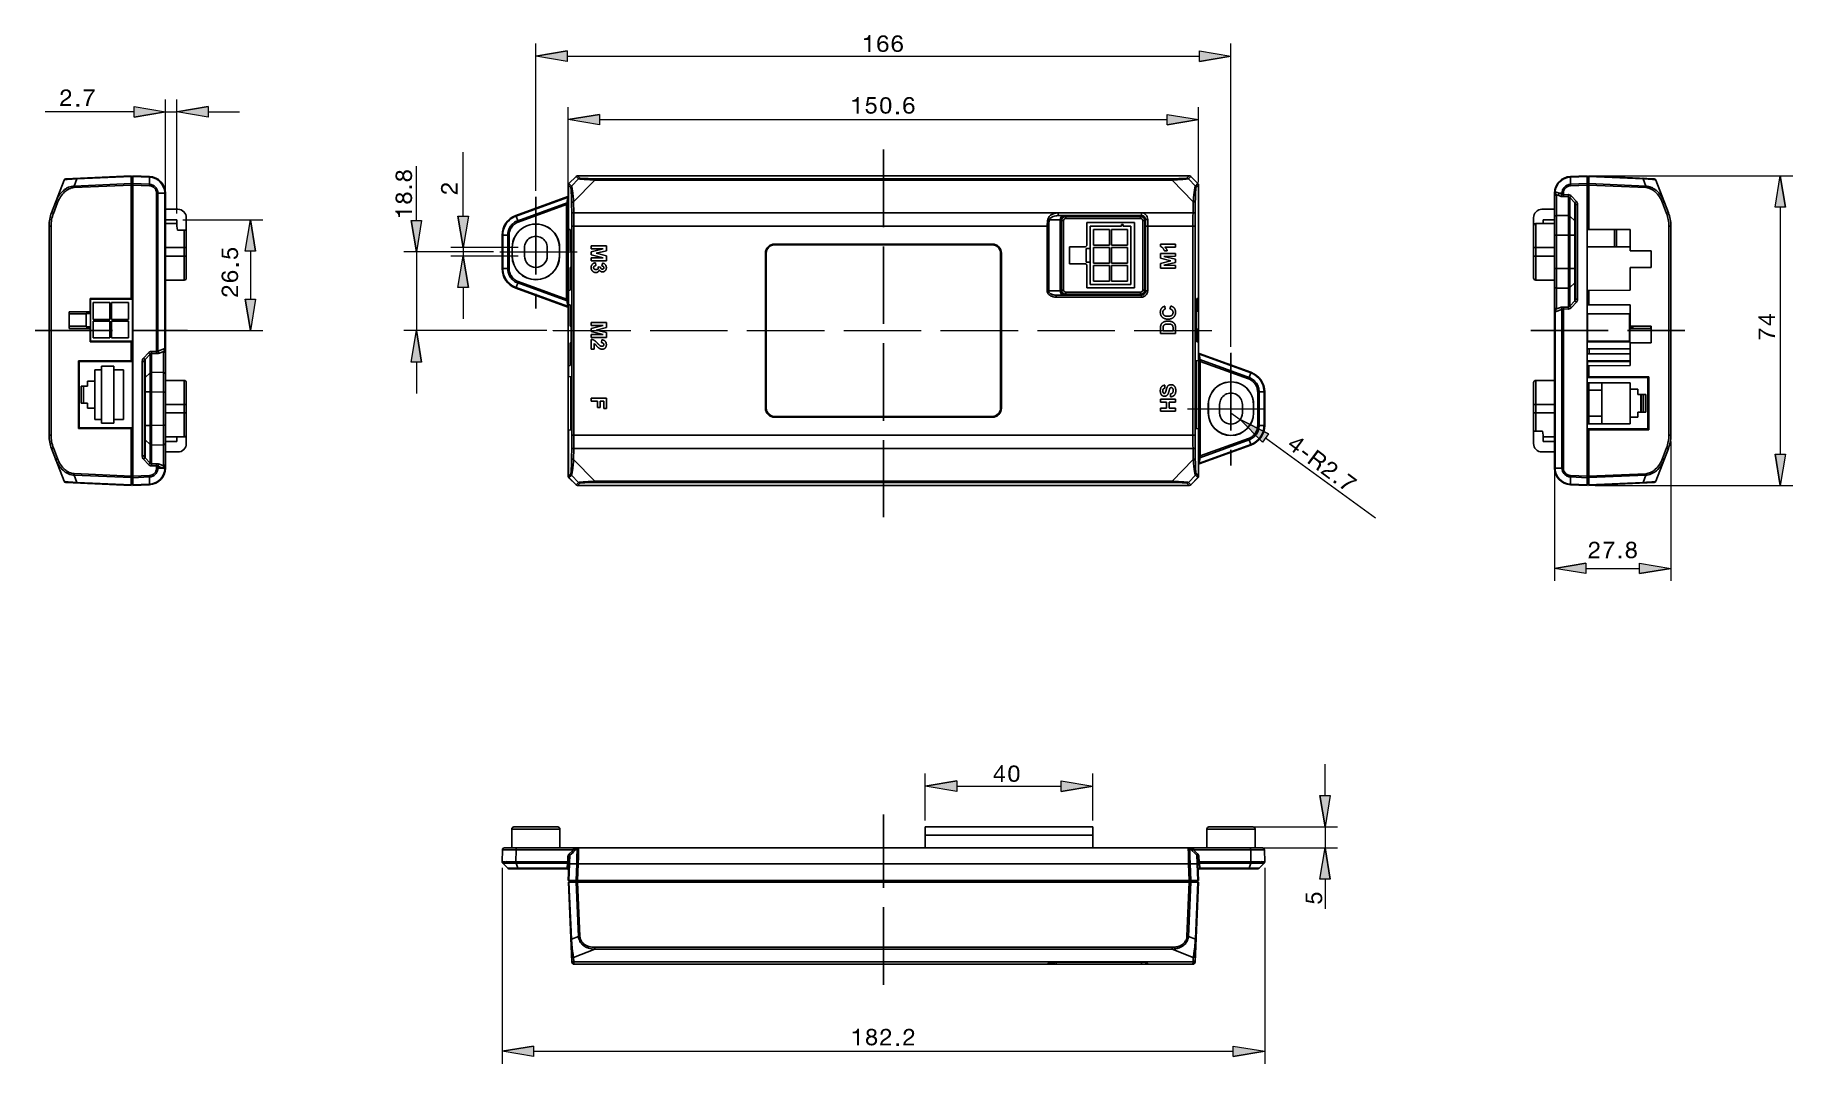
# Model space of a CAD drawing. Header units: millimetres. Extents: x 12 to 285, y 0 to 159.
import ezdxf

# ---------------------------------------------------------------- set-up
doc = ezdxf.new("R2010")
doc.units = ezdxf.units.MM
doc.linetypes.add('ACAD_ISO02W100', pattern=[15, 12, -3])

msp = doc.modelspace()

# ---------------------------------------------------------------- hatches: boundary and pattern name
h = msp.add_hatch(color=250)
edge = h.paths.add_edge_path(flags=0)
edge.add_spline(control_points=[(141.721805, 159.421211), (141.721805, 159.421211), (141.483997, 159.421211), (141.483997, 159.421211), (141.4145, 159.0261), (141.092484, 158.93459), (140.73759, 158.93459), (140.73759, 158.93459), (140.73759, 158.685811), (140.73759, 158.685811), (140.73759, 158.685811), (141.410796, 158.685811), (141.410796, 158.685811), (141.410796, 158.685811), (141.410796, 156.827201), (141.410796, 156.827201), (141.410796, 156.827201), (141.721805, 156.827201), (141.721805, 156.827201), (141.721805, 156.827201), (141.721805, 159.421211), (141.721805, 159.421211)], knot_values=[0, 0, 0, 0, 1, 1, 1, 2, 2, 2, 3, 3, 3, 4, 4, 4, 5, 5, 5, 6, 6, 6, 7, 7, 7, 7], degree=3, periodic=1)
h = msp.add_hatch(color=250)
edge = h.paths.add_edge_path(flags=0)
edge.add_spline(control_points=[(144.482608, 158.759012), (144.442286, 159.183404), (144.178902, 159.421211), (143.750912, 159.421211), (143.011807, 159.421211), (142.795907, 158.744407), (142.795907, 158.030914), (142.795907, 157.4894), (142.916698, 156.783316), (143.688717, 156.783316), (144.343614, 156.783316), (144.55581, 157.273606), (144.55581, 157.654112), (144.55581, 158.133396), (144.259406, 158.495593), (143.761813, 158.495593), (143.480084, 158.495593), (143.260586, 158.393111), (143.114183, 158.155304), (143.114183, 158.155304), (143.106916, 158.162606), (143.106916, 158.162606), (143.117887, 158.561386), (143.209398, 159.146786), (143.736201, 159.146786), (143.985015, 159.146786), (144.142284, 158.993186), (144.171599, 158.759012), (144.171599, 158.759012), (144.482608, 158.759012), (144.482608, 158.759012)], knot_values=[0, 0, 0, 0, 1, 1, 1, 2, 2, 2, 3, 3, 3, 4, 4, 4, 5, 5, 5, 6, 6, 6, 7, 7, 7, 8, 8, 8, 9, 9, 9, 10, 10, 10, 10], degree=3, periodic=1)
edge = h.paths.add_edge_path(flags=0)
edge.add_spline(control_points=[(143.703287, 158.221203), (144.058217, 158.221203), (144.226492, 157.954114), (144.226492, 157.632099), (144.226492, 157.324794), (144.039908, 157.057706), (143.703287, 157.057706), (143.362998, 157.057706), (143.165513, 157.313788), (143.165513, 157.635803), (143.165513, 157.961417), (143.355695, 158.221203), (143.703287, 158.221203)], knot_values=[0, 0, 0, 0, 1, 1, 1, 2, 2, 2, 3, 3, 3, 4, 4, 4, 4], degree=3, periodic=1)
h = msp.add_hatch(color=250)
edge = h.paths.add_edge_path(flags=0)
edge.add_spline(control_points=[(146.720207, 158.759012), (146.679885, 159.183404), (146.416501, 159.421211), (145.988511, 159.421211), (145.249406, 159.421211), (145.033506, 158.744407), (145.033506, 158.030914), (145.033506, 157.4894), (145.154297, 156.783316), (145.926316, 156.783316), (146.581213, 156.783316), (146.793409, 157.273606), (146.793409, 157.654112), (146.793409, 158.133396), (146.497005, 158.495593), (145.999412, 158.495593), (145.717683, 158.495593), (145.498185, 158.393111), (145.351817, 158.155304), (145.351817, 158.155304), (145.344515, 158.162606), (145.344515, 158.162606), (145.355486, 158.561386), (145.446997, 159.146786), (145.9738, 159.146786), (146.222614, 159.146786), (146.379882, 158.993186), (146.409198, 158.759012), (146.409198, 158.759012), (146.720207, 158.759012), (146.720207, 158.759012)], knot_values=[0, 0, 0, 0, 1, 1, 1, 2, 2, 2, 3, 3, 3, 4, 4, 4, 5, 5, 5, 6, 6, 6, 7, 7, 7, 8, 8, 8, 9, 9, 9, 10, 10, 10, 10], degree=3, periodic=1)
edge = h.paths.add_edge_path(flags=0)
edge.add_spline(control_points=[(145.940886, 158.221203), (146.295816, 158.221203), (146.464091, 157.954114), (146.464091, 157.632099), (146.464091, 157.324794), (146.277506, 157.057706), (145.940886, 157.057706), (145.600596, 157.057706), (145.403111, 157.313788), (145.403111, 157.635803), (145.403111, 157.961417), (145.593294, 158.221203), (145.940886, 158.221203)], knot_values=[0, 0, 0, 0, 1, 1, 1, 2, 2, 2, 3, 3, 3, 4, 4, 4, 4], degree=3, periodic=1)
h = msp.add_hatch(color=7)
edge = h.paths.add_edge_path(flags=0)
edge.add_spline(control_points=[(94.799714, 156.967889), (94.799714, 156.967889), (89.93819, 156.157699), (89.93819, 156.157699), (89.93819, 156.157699), (94.799714, 156.967889), (94.799714, 156.967889)], knot_values=[0, 0, 0, 0, 1, 1, 1, 2, 2, 2, 2], degree=3, periodic=1)
edge = h.paths.add_edge_path(flags=0)
edge.add_spline(control_points=[(89.93819, 156.157699), (89.93819, 156.157699), (94.799714, 155.347404), (94.799714, 155.347404), (94.799714, 155.347404), (94.799714, 156.967889), (94.799714, 156.967889), (94.799714, 156.967889), (89.93819, 156.157699), (89.93819, 156.157699)], knot_values=[0, 0, 0, 0, 1, 1, 1, 2, 2, 2, 3, 3, 3, 3], degree=3, periodic=1)
h = msp.add_hatch(color=7)
edge = h.paths.add_edge_path(flags=0)
edge.add_spline(control_points=[(192.728497, 155.347404), (192.728497, 155.347404), (197.589987, 156.157699), (197.589987, 156.157699), (197.589987, 156.157699), (192.728497, 155.347404), (192.728497, 155.347404)], knot_values=[0, 0, 0, 0, 1, 1, 1, 2, 2, 2, 2], degree=3, periodic=1)
edge = h.paths.add_edge_path(flags=0)
edge.add_spline(control_points=[(197.589987, 156.157699), (197.589987, 156.157699), (192.728497, 156.967889), (192.728497, 156.967889), (192.728497, 156.967889), (192.728497, 155.347404), (192.728497, 155.347404), (192.728497, 155.347404), (197.589987, 156.157699), (197.589987, 156.157699)], knot_values=[0, 0, 0, 0, 1, 1, 1, 2, 2, 2, 3, 3, 3, 3], degree=3, periodic=1)
h = msp.add_hatch(color=7)
edge = h.paths.add_edge_path(flags=0)
edge.add_spline(control_points=[(197.596407, 156.157699), (197.596407, 156.161298), (197.593514, 156.164191), (197.589987, 156.164191), (197.586388, 156.164191), (197.583496, 156.161298), (197.583496, 156.157699), (197.583496, 156.154101), (197.586388, 156.151208), (197.589987, 156.151208), (197.593514, 156.151208), (197.596407, 156.154101), (197.596407, 156.157699), (197.596407, 156.157699), (197.596407, 156.157699), (197.596407, 156.157699)], knot_values=[0, 0, 0, 0, 1, 1, 1, 2, 2, 2, 3, 3, 3, 4, 4, 4, 5, 5, 5, 5], degree=3, periodic=1)
h = msp.add_hatch(color=250)
edge = h.paths.add_edge_path(flags=0)
edge.add_spline(control_points=[(16.634107, 150.135007), (16.623101, 150.446016), (16.776806, 150.778897), (17.139003, 150.778897), (17.413393, 150.778897), (17.640194, 150.592313), (17.640194, 150.310584), (17.640194, 149.948387), (17.416992, 149.794717), (16.977995, 149.520291), (16.612094, 149.300793), (16.297487, 149.070288), (16.249897, 148.459312), (16.249897, 148.459312), (17.943901, 148.459312), (17.943901, 148.459312), (17.943901, 148.459312), (17.943901, 148.733703), (17.943901, 148.733703), (17.943901, 148.733703), (16.612094, 148.733703), (16.612094, 148.733703), (16.67069, 149.052014), (17.018212, 149.223993), (17.340192, 149.417915), (17.662207, 149.622809), (17.969512, 149.849609), (17.969512, 150.306915), (17.969512, 150.789903), (17.607315, 151.053287), (17.157312, 151.053287), (16.608496, 151.053287), (16.293782, 150.66181), (16.323098, 150.135007), (16.323098, 150.135007), (16.634107, 150.135007), (16.634107, 150.135007)], knot_values=[0, 0, 0, 0, 1, 1, 1, 2, 2, 2, 3, 3, 3, 4, 4, 4, 5, 5, 5, 6, 6, 6, 7, 7, 7, 8, 8, 8, 9, 9, 9, 10, 10, 10, 11, 11, 11, 12, 12, 12, 12], degree=3, periodic=1)
h = msp.add_hatch(color=250)
edge = h.paths.add_edge_path(flags=0)
edge.add_spline(control_points=[(21.608203, 151.009402), (21.608203, 151.009402), (19.928805, 151.009402), (19.928805, 151.009402), (19.928805, 151.009402), (19.928805, 150.716702), (19.928805, 150.716702), (19.928805, 150.716702), (21.289892, 150.716702), (21.289892, 150.716702), (20.744709, 150.142309), (20.323986, 149.337411), (20.26539, 148.459312), (20.26539, 148.459312), (20.613017, 148.459312), (20.613017, 148.459312), (20.660607, 149.267914), (21.084999, 150.226517), (21.608203, 150.742314), (21.608203, 150.742314), (21.608203, 151.009402), (21.608203, 151.009402)], knot_values=[0, 0, 0, 0, 1, 1, 1, 2, 2, 2, 3, 3, 3, 4, 4, 4, 5, 5, 5, 6, 6, 6, 7, 7, 7, 7], degree=3, periodic=1)
h = msp.add_hatch(color=250)
edge = h.paths.add_edge_path(flags=0)
edge.add_spline(control_points=[(139.929799, 149.86051), (139.929799, 149.86051), (139.691992, 149.86051), (139.691992, 149.86051), (139.622495, 149.465399), (139.300514, 149.373889), (138.945585, 149.373889), (138.945585, 149.373889), (138.945585, 149.12511), (138.945585, 149.12511), (138.945585, 149.12511), (139.618791, 149.12511), (139.618791, 149.12511), (139.618791, 149.12511), (139.618791, 147.2665), (139.618791, 147.2665), (139.618791, 147.2665), (139.929799, 147.2665), (139.929799, 147.2665), (139.929799, 147.2665), (139.929799, 149.86051), (139.929799, 149.86051)], knot_values=[0, 0, 0, 0, 1, 1, 1, 2, 2, 2, 3, 3, 3, 4, 4, 4, 5, 5, 5, 6, 6, 6, 7, 7, 7, 7], degree=3, periodic=1)
h = msp.add_hatch(color=250)
edge = h.paths.add_edge_path(flags=0)
edge.add_spline(control_points=[(142.584487, 149.816589), (142.584487, 149.816589), (141.303904, 149.816589), (141.303904, 149.816589), (141.303904, 149.816589), (141.062498, 148.470213), (141.062498, 148.470213), (141.062498, 148.470213), (141.329586, 148.455608), (141.329586, 148.455608), (141.450307, 148.601905), (141.611315, 148.700683), (141.812504, 148.700683), (142.163694, 148.700683), (142.397903, 148.451904), (142.397903, 148.111685), (142.397903, 147.701898), (142.145385, 147.497005), (141.849087, 147.497005), (141.538113, 147.497005), (141.322213, 147.698194), (141.303904, 147.965282), (141.303904, 147.965282), (140.993001, 147.965282), (140.993001, 147.965282), (141.003902, 147.497005), (141.369803, 147.222614), (141.819806, 147.222614), (142.423515, 147.222614), (142.727186, 147.647006), (142.727186, 148.086003), (142.727186, 148.682409), (142.350314, 148.975109), (141.889304, 148.975109), (141.713691, 148.975109), (141.519804, 148.916583), (141.406386, 148.788489), (141.406386, 148.788489), (141.399084, 148.795792), (141.399084, 148.795792), (141.399084, 148.795792), (141.538113, 149.542199), (141.538113, 149.542199), (141.538113, 149.542199), (142.584487, 149.542199), (142.584487, 149.542199), (142.584487, 149.542199), (142.584487, 149.816589), (142.584487, 149.816589)], knot_values=[0, 0, 0, 0, 1, 1, 1, 2, 2, 2, 3, 3, 3, 4, 4, 4, 5, 5, 5, 6, 6, 6, 7, 7, 7, 8, 8, 8, 9, 9, 9, 10, 10, 10, 11, 11, 11, 12, 12, 12, 13, 13, 13, 14, 14, 14, 15, 15, 15, 16, 16, 16, 16], degree=3, periodic=1)
h = msp.add_hatch(color=250)
edge = h.paths.add_edge_path(flags=0)
edge.add_spline(control_points=[(143.585389, 148.543414), (143.585389, 148.927484), (143.589093, 149.586084), (144.1196, 149.586084), (144.650107, 149.586084), (144.653811, 148.927484), (144.653811, 148.543414), (144.653811, 148.155606), (144.650107, 147.497005), (144.1196, 147.497005), (143.589093, 147.497005), (143.585389, 148.155606), (143.585389, 148.543414), (143.585389, 148.543414), (143.585389, 148.543414), (143.585389, 148.543414)], knot_values=[0, 0, 0, 0, 1, 1, 1, 2, 2, 2, 3, 3, 3, 4, 4, 4, 5, 5, 5, 5], degree=3, periodic=1)
edge = h.paths.add_edge_path(flags=0)
edge.add_spline(control_points=[(143.256212, 148.53971), (143.256212, 147.968986), (143.3074, 147.222614), (144.1196, 147.222614), (144.931906, 147.222614), (144.983094, 147.968986), (144.983094, 148.53971), (144.983094, 149.110505), (144.931906, 149.86051), (144.1196, 149.86051), (143.3074, 149.86051), (143.256212, 149.110505), (143.256212, 148.53971)], knot_values=[0, 0, 0, 0, 1, 1, 1, 2, 2, 2, 3, 3, 3, 4, 4, 4, 4], degree=3, periodic=1)
h = msp.add_hatch(color=250)
edge = h.paths.add_edge_path(flags=0)
edge.add_spline(control_points=[(148.512001, 149.198311), (148.471714, 149.622703), (148.208294, 149.86051), (147.780304, 149.86051), (147.0412, 149.86051), (146.8253, 149.183706), (146.8253, 148.470213), (146.8253, 147.928699), (146.946091, 147.222614), (147.71811, 147.222614), (148.373006, 147.222614), (148.585202, 147.712905), (148.585202, 148.093411), (148.585202, 148.572695), (148.288798, 148.934892), (147.791205, 148.934892), (147.509512, 148.934892), (147.290014, 148.83241), (147.143611, 148.594603), (147.143611, 148.594603), (147.136309, 148.601905), (147.136309, 148.601905), (147.147315, 149.000685), (147.238791, 149.586084), (147.765594, 149.586084), (148.014408, 149.586084), (148.171711, 149.432485), (148.200992, 149.198311), (148.200992, 149.198311), (148.512001, 149.198311), (148.512001, 149.198311)], knot_values=[0, 0, 0, 0, 1, 1, 1, 2, 2, 2, 3, 3, 3, 4, 4, 4, 5, 5, 5, 6, 6, 6, 7, 7, 7, 8, 8, 8, 9, 9, 9, 10, 10, 10, 10], degree=3, periodic=1)
edge = h.paths.add_edge_path(flags=0)
edge.add_spline(control_points=[(147.732715, 148.660501), (148.087609, 148.660501), (148.255884, 148.393413), (148.255884, 148.071398), (148.255884, 147.764093), (148.0693, 147.497005), (147.732715, 147.497005), (147.39239, 147.497005), (147.194905, 147.753086), (147.194905, 148.075102), (147.194905, 148.400716), (147.385087, 148.660501), (147.732715, 148.660501)], knot_values=[0, 0, 0, 0, 1, 1, 1, 2, 2, 2, 3, 3, 3, 4, 4, 4, 4], degree=3, periodic=1)
h = msp.add_hatch(color=250)
h.dxf.hatch_style = 2
h.paths.add_polyline_path([(19.214394, 148.344695), (19.214394, 148.759314), (18.771094, 148.759314), (18.771094, 148.344695)])
h = msp.add_hatch(color=7)
edge = h.paths.add_edge_path(flags=0)
edge.add_spline(control_points=[(27.701311, 146.72421), (27.701311, 146.72421), (32.562694, 147.534399), (32.562694, 147.534399), (32.562694, 147.534399), (27.701311, 146.72421), (27.701311, 146.72421)], knot_values=[0, 0, 0, 0, 1, 1, 1, 2, 2, 2, 2], degree=3, periodic=1)
edge = h.paths.add_edge_path(flags=0)
edge.add_spline(control_points=[(32.562694, 147.534399), (32.562694, 147.534399), (27.701311, 148.344589), (27.701311, 148.344589), (27.701311, 148.344589), (27.701311, 146.72421), (27.701311, 146.72421), (27.701311, 146.72421), (32.562694, 147.534399), (32.562694, 147.534399)], knot_values=[0, 0, 0, 0, 1, 1, 1, 2, 2, 2, 3, 3, 3, 3], degree=3, periodic=1)
h = msp.add_hatch(color=7)
edge = h.paths.add_edge_path(flags=0)
edge.add_spline(control_points=[(34.319316, 147.534399), (34.319316, 147.537998), (34.316494, 147.540891), (34.312895, 147.540891), (34.309297, 147.540891), (34.306404, 147.537998), (34.306404, 147.534399), (34.306404, 147.530801), (34.309297, 147.527908), (34.312895, 147.527908), (34.316494, 147.527908), (34.319316, 147.530801), (34.319316, 147.534399), (34.319316, 147.534399), (34.319316, 147.534399), (34.319316, 147.534399)], knot_values=[0, 0, 0, 0, 1, 1, 1, 2, 2, 2, 3, 3, 3, 4, 4, 4, 5, 5, 5, 5], degree=3, periodic=1)
h = msp.add_hatch(color=7)
edge = h.paths.add_edge_path(flags=0)
edge.add_spline(control_points=[(39.174314, 148.344589), (39.174314, 148.344589), (34.312895, 147.534399), (34.312895, 147.534399), (34.312895, 147.534399), (39.174314, 148.344589), (39.174314, 148.344589)], knot_values=[0, 0, 0, 0, 1, 1, 1, 2, 2, 2, 2], degree=3, periodic=1)
edge = h.paths.add_edge_path(flags=0)
edge.add_spline(control_points=[(34.312895, 147.534399), (34.312895, 147.534399), (39.174314, 146.72421), (39.174314, 146.72421), (39.174314, 146.72421), (39.174314, 148.344589), (39.174314, 148.344589), (39.174314, 148.344589), (34.312895, 147.534399), (34.312895, 147.534399)], knot_values=[0, 0, 0, 0, 1, 1, 1, 2, 2, 2, 3, 3, 3, 3], degree=3, periodic=1)
h = msp.add_hatch(color=7)
edge = h.paths.add_edge_path(flags=0)
edge.add_spline(control_points=[(99.81759, 147.151812), (99.81759, 147.151812), (94.956207, 146.341587), (94.956207, 146.341587), (94.956207, 146.341587), (99.81759, 147.151812), (99.81759, 147.151812)], knot_values=[0, 0, 0, 0, 1, 1, 1, 2, 2, 2, 2], degree=3, periodic=1)
edge = h.paths.add_edge_path(flags=0)
edge.add_spline(control_points=[(94.956207, 146.341587), (94.956207, 146.341587), (99.81759, 145.531292), (99.81759, 145.531292), (99.81759, 145.531292), (99.81759, 147.151812), (99.81759, 147.151812), (99.81759, 147.151812), (94.956207, 146.341587), (94.956207, 146.341587)], knot_values=[0, 0, 0, 0, 1, 1, 1, 2, 2, 2, 3, 3, 3, 3], degree=3, periodic=1)
h = msp.add_hatch(color=250)
h.dxf.hatch_style = 2
h.paths.add_polyline_path([(146.15481, 147.151883), (146.15481, 147.566502), (145.71151, 147.566502), (145.71151, 147.151883)])
h = msp.add_hatch(color=7)
edge = h.paths.add_edge_path(flags=0)
edge.add_spline(control_points=[(187.713091, 145.531292), (187.713091, 145.531292), (192.574616, 146.341587), (192.574616, 146.341587), (192.574616, 146.341587), (187.713091, 145.531292), (187.713091, 145.531292)], knot_values=[0, 0, 0, 0, 1, 1, 1, 2, 2, 2, 2], degree=3, periodic=1)
edge = h.paths.add_edge_path(flags=0)
edge.add_spline(control_points=[(192.574616, 146.341587), (192.574616, 146.341587), (187.713091, 147.151812), (187.713091, 147.151812), (187.713091, 147.151812), (187.713091, 145.531292), (187.713091, 145.531292), (187.713091, 145.531292), (192.574616, 146.341587), (192.574616, 146.341587)], knot_values=[0, 0, 0, 0, 1, 1, 1, 2, 2, 2, 3, 3, 3, 3], degree=3, periodic=1)
h = msp.add_hatch(color=7)
edge = h.paths.add_edge_path(flags=0)
edge.add_spline(control_points=[(192.581107, 146.341587), (192.581107, 146.345186), (192.578214, 146.348114), (192.574616, 146.348114), (192.571017, 146.348114), (192.568089, 146.345186), (192.568089, 146.341587), (192.568089, 146.337989), (192.571017, 146.335096), (192.574616, 146.335096), (192.578214, 146.335096), (192.581107, 146.337989), (192.581107, 146.341587), (192.581107, 146.341587), (192.581107, 146.341587), (192.581107, 146.341587)], knot_values=[0, 0, 0, 0, 1, 1, 1, 2, 2, 2, 3, 3, 3, 4, 4, 4, 5, 5, 5, 5], degree=3, periodic=1)
h = msp.add_hatch(color=250)
edge = h.paths.add_edge_path(flags=0)
edge.add_spline(control_points=[(68.840491, 137.195612), (68.580706, 137.195612), (68.441711, 137.400399), (68.441711, 137.649213), (68.441711, 137.901696), (68.577107, 138.084612), (68.840491, 138.084612), (69.10391, 138.084612), (69.257616, 137.905295), (69.257616, 137.656516), (69.257616, 137.404103), (69.122184, 137.195612), (68.840491, 137.195612), (68.840491, 137.195612), (68.840491, 137.195612), (68.840491, 137.195612)], knot_values=[0, 0, 0, 0, 1, 1, 1, 2, 2, 2, 3, 3, 3, 4, 4, 4, 5, 5, 5, 5], degree=3, periodic=1)
edge = h.paths.add_edge_path(flags=0)
edge.add_spline(control_points=[(68.829484, 136.866294), (69.063694, 136.866294), (69.279488, 137.008992), (69.367294, 137.228491), (69.469706, 136.935791), (69.707584, 136.774783), (70.014888, 136.774783), (70.541691, 136.774783), (70.805111, 137.158993), (70.805111, 137.656516), (70.805111, 138.1358), (70.516115, 138.516306), (70.014888, 138.516306), (69.692908, 138.516306), (69.466107, 138.366305), (69.367294, 138.055296), (69.268516, 138.271196), (69.063694, 138.413789), (68.829484, 138.413789), (68.496603, 138.413789), (68.167285, 138.19429), (68.167285, 137.627306), (68.167285, 137.228491), (68.405093, 136.866294), (68.829484, 136.866294), (68.829484, 136.866294), (68.829484, 136.866294), (68.829484, 136.866294)], knot_values=[0, 0, 0, 0, 1, 1, 1, 2, 2, 2, 3, 3, 3, 4, 4, 4, 5, 5, 5, 6, 6, 6, 7, 7, 7, 8, 8, 8, 9, 9, 9, 9], degree=3, periodic=1)
edge = h.paths.add_edge_path(flags=0)
edge.add_spline(control_points=[(70.029493, 137.104101), (69.725787, 137.104101), (69.5319, 137.345613), (69.5319, 137.652882), (69.5319, 137.945617), (69.7478, 138.186988), (70.025789, 138.186988), (70.314891, 138.186988), (70.530685, 137.967489), (70.530685, 137.656516), (70.530685, 137.334606), (70.340502, 137.104101), (70.029493, 137.104101)], knot_values=[0, 0, 0, 0, 1, 1, 1, 2, 2, 2, 3, 3, 3, 4, 4, 4, 4], degree=3, periodic=1)
h = msp.add_hatch(color=250)
h.dxf.hatch_style = 2
h.paths.add_polyline_path([(70.76119, 135.711687), (70.76119, 136.117699), (70.355107, 136.117699), (70.355107, 135.711687)])
h = msp.add_hatch(color=250)
edge = h.paths.add_edge_path(flags=0)
edge.add_spline(control_points=[(76.127116, 135.151617), (75.816107, 135.140716), (75.483191, 135.294316), (75.483191, 135.656513), (75.483191, 135.930903), (75.66981, 136.157704), (75.951503, 136.157704), (76.3137, 136.157704), (76.4673, 135.934608), (76.74169, 135.495505), (76.961189, 135.12971), (77.191694, 134.815103), (77.802705, 134.767513), (77.802705, 134.767513), (77.802705, 136.461411), (77.802705, 136.461411), (77.802705, 136.461411), (77.528314, 136.461411), (77.528314, 136.461411), (77.528314, 136.461411), (77.528314, 135.12971), (77.528314, 135.12971), (77.210003, 135.1882), (77.038094, 135.535792), (76.844207, 135.857702), (76.639314, 136.179682), (76.412513, 136.486987), (75.955207, 136.486987), (75.472184, 136.486987), (75.2088, 136.12479), (75.2088, 135.674787), (75.2088, 135.126006), (75.600313, 134.811398), (76.127116, 134.840714), (76.127116, 134.840714), (76.127116, 135.151617), (76.127116, 135.151617)], knot_values=[0, 0, 0, 0, 1, 1, 1, 2, 2, 2, 3, 3, 3, 4, 4, 4, 5, 5, 5, 6, 6, 6, 7, 7, 7, 8, 8, 8, 9, 9, 9, 10, 10, 10, 11, 11, 11, 12, 12, 12, 12], degree=3, periodic=1)
h = msp.add_hatch(color=7)
edge = h.paths.add_edge_path(flags=0)
edge.add_spline(control_points=[(253.018784, 137.625013), (253.018784, 137.628611), (253.015891, 137.631504), (253.012293, 137.631504), (253.008694, 137.631504), (253.005907, 137.628611), (253.005907, 137.625013), (253.005907, 137.621485), (253.008694, 137.618486), (253.012293, 137.618486), (253.015891, 137.618486), (253.018784, 137.621485), (253.018784, 137.625013), (253.018784, 137.625013), (253.018784, 137.625013), (253.018784, 137.625013)], knot_values=[0, 0, 0, 0, 1, 1, 1, 2, 2, 2, 3, 3, 3, 4, 4, 4, 5, 5, 5, 5], degree=3, periodic=1)
h = msp.add_hatch(color=7)
edge = h.paths.add_edge_path(flags=0)
edge.add_spline(control_points=[(283.474407, 132.763488), (283.474407, 132.763488), (282.664112, 137.625013), (282.664112, 137.625013), (282.664112, 137.625013), (283.474407, 132.763488), (283.474407, 132.763488)], knot_values=[0, 0, 0, 0, 1, 1, 1, 2, 2, 2, 2], degree=3, periodic=1)
edge = h.paths.add_edge_path(flags=0)
edge.add_spline(control_points=[(282.664112, 137.625013), (282.664112, 137.625013), (281.853887, 132.763488), (281.853887, 132.763488), (281.853887, 132.763488), (283.474407, 132.763488), (283.474407, 132.763488), (283.474407, 132.763488), (282.664112, 137.625013), (282.664112, 137.625013)], knot_values=[0, 0, 0, 0, 1, 1, 1, 2, 2, 2, 3, 3, 3, 3], degree=3, periodic=1)
h = msp.add_hatch(color=250)
edge = h.paths.add_edge_path(flags=0)
edge.add_spline(control_points=[(68.840491, 133.737613), (68.580706, 133.737613), (68.441711, 133.942401), (68.441711, 134.191215), (68.441711, 134.443698), (68.577107, 134.626613), (68.840491, 134.626613), (69.10391, 134.626613), (69.257616, 134.447296), (69.257616, 134.198482), (69.257616, 133.946105), (69.122184, 133.737613), (68.840491, 133.737613), (68.840491, 133.737613), (68.840491, 133.737613), (68.840491, 133.737613)], knot_values=[0, 0, 0, 0, 1, 1, 1, 2, 2, 2, 3, 3, 3, 4, 4, 4, 5, 5, 5, 5], degree=3, periodic=1)
edge = h.paths.add_edge_path(flags=0)
edge.add_spline(control_points=[(68.829484, 133.408295), (69.063694, 133.408295), (69.279488, 133.550994), (69.367294, 133.770492), (69.469706, 133.477793), (69.707584, 133.316785), (70.014888, 133.316785), (70.541691, 133.316785), (70.805111, 133.700995), (70.805111, 134.198482), (70.805111, 134.677801), (70.516115, 135.058308), (70.014888, 135.058308), (69.692908, 135.058308), (69.466107, 134.908306), (69.367294, 134.597298), (69.268516, 134.813198), (69.063694, 134.95579), (68.829484, 134.95579), (68.496603, 134.95579), (68.167285, 134.736292), (68.167285, 134.169308), (68.167285, 133.770492), (68.405093, 133.408295), (68.829484, 133.408295), (68.829484, 133.408295), (68.829484, 133.408295), (68.829484, 133.408295)], knot_values=[0, 0, 0, 0, 1, 1, 1, 2, 2, 2, 3, 3, 3, 4, 4, 4, 5, 5, 5, 6, 6, 6, 7, 7, 7, 8, 8, 8, 9, 9, 9, 9], degree=3, periodic=1)
edge = h.paths.add_edge_path(flags=0)
edge.add_spline(control_points=[(70.029493, 133.646103), (69.725787, 133.646103), (69.5319, 133.887614), (69.5319, 134.194884), (69.5319, 134.487584), (69.7478, 134.728989), (70.025789, 134.728989), (70.314891, 134.728989), (70.530685, 134.509491), (70.530685, 134.198482), (70.530685, 133.876608), (70.340502, 133.646103), (70.029493, 133.646103)], knot_values=[0, 0, 0, 0, 1, 1, 1, 2, 2, 2, 3, 3, 3, 4, 4, 4, 4], degree=3, periodic=1)
h = msp.add_hatch(color=7)
edge = h.paths.add_edge_path(flags=0)
edge.add_spline(control_points=[(89.944716, 134.354304), (89.944716, 134.357903), (89.941788, 134.360795), (89.93819, 134.360795), (89.934591, 134.360795), (89.931699, 134.357903), (89.931699, 134.354304), (89.931699, 134.350706), (89.934591, 134.347813), (89.93819, 134.347813), (89.941788, 134.347813), (89.944716, 134.350706), (89.944716, 134.354304), (89.944716, 134.354304), (89.944716, 134.354304), (89.944716, 134.354304)], knot_values=[0, 0, 0, 0, 1, 1, 1, 2, 2, 2, 3, 3, 3, 4, 4, 4, 5, 5, 5, 5], degree=3, periodic=1)
h = msp.add_hatch(color=7)
edge = h.paths.add_edge_path(flags=0)
edge.add_spline(control_points=[(94.962592, 134.877297), (94.962592, 134.88079), (94.959699, 134.883683), (94.956207, 134.883683), (94.952608, 134.883683), (94.949716, 134.88079), (94.949716, 134.877297), (94.949716, 134.873699), (94.952608, 134.870806), (94.956207, 134.870806), (94.959699, 134.870806), (94.962592, 134.873699), (94.962592, 134.877297), (94.962592, 134.877297), (94.962592, 134.877297), (94.962592, 134.877297)], knot_values=[0, 0, 0, 0, 1, 1, 1, 2, 2, 2, 3, 3, 3, 4, 4, 4, 5, 5, 5, 5], degree=3, periodic=1)
h = msp.add_hatch(color=7)
edge = h.paths.add_edge_path(flags=0)
edge.add_spline(control_points=[(192.581107, 135.615414), (192.581107, 135.619013), (192.578214, 135.621905), (192.574616, 135.621905), (192.571017, 135.621905), (192.568089, 135.619013), (192.568089, 135.615414), (192.568089, 135.611816), (192.571017, 135.608888), (192.574616, 135.608888), (192.578214, 135.608888), (192.581107, 135.611816), (192.581107, 135.615414), (192.581107, 135.615414), (192.581107, 135.615414), (192.581107, 135.615414)], knot_values=[0, 0, 0, 0, 1, 1, 1, 2, 2, 2, 3, 3, 3, 4, 4, 4, 5, 5, 5, 5], degree=3, periodic=1)
h = msp.add_hatch(color=7)
edge = h.paths.add_edge_path(flags=0)
edge.add_spline(control_points=[(32.569185, 130.830301), (32.569185, 130.833899), (32.566398, 130.836792), (32.562694, 130.836792), (32.559202, 130.836792), (32.556203, 130.833899), (32.556203, 130.830301), (32.556203, 130.826703), (32.559202, 130.82381), (32.562694, 130.82381), (32.566398, 130.82381), (32.569185, 130.826703), (32.569185, 130.830301), (32.569185, 130.830301), (32.569185, 130.830301), (32.569185, 130.830301)], knot_values=[0, 0, 0, 0, 1, 1, 1, 2, 2, 2, 3, 3, 3, 4, 4, 4, 5, 5, 5, 5], degree=3, periodic=1)
h = msp.add_hatch(color=7)
edge = h.paths.add_edge_path(flags=0)
edge.add_spline(control_points=[(34.319316, 130.830301), (34.319316, 130.833899), (34.316494, 130.836792), (34.312895, 130.836792), (34.309297, 130.836792), (34.306404, 130.833899), (34.306404, 130.830301), (34.306404, 130.826703), (34.309297, 130.82381), (34.312895, 130.82381), (34.316494, 130.82381), (34.319316, 130.826703), (34.319316, 130.830301), (34.319316, 130.830301), (34.319316, 130.830301), (34.319316, 130.830301)], knot_values=[0, 0, 0, 0, 1, 1, 1, 2, 2, 2, 3, 3, 3, 4, 4, 4, 5, 5, 5, 5], degree=3, periodic=1)
h = msp.add_hatch(color=7)
edge = h.paths.add_edge_path(flags=0)
edge.add_spline(control_points=[(34.319316, 130.830301), (34.319316, 130.833899), (34.316494, 130.836792), (34.312895, 130.836792), (34.309297, 130.836792), (34.306404, 130.833899), (34.306404, 130.830301), (34.306404, 130.826703), (34.309297, 130.82381), (34.312895, 130.82381), (34.316494, 130.82381), (34.319316, 130.826703), (34.319316, 130.830301), (34.319316, 130.830301), (34.319316, 130.830301), (34.319316, 130.830301)], knot_values=[0, 0, 0, 0, 1, 1, 1, 2, 2, 2, 3, 3, 3, 4, 4, 4, 5, 5, 5, 5], degree=3, periodic=1)
h = msp.add_hatch(color=7)
edge = h.paths.add_edge_path(flags=0)
edge.add_spline(control_points=[(46.532094, 125.968812), (46.532094, 125.968812), (45.721905, 130.830301), (45.721905, 130.830301), (45.721905, 130.830301), (46.532094, 125.968812), (46.532094, 125.968812)], knot_values=[0, 0, 0, 0, 1, 1, 1, 2, 2, 2, 2], degree=3, periodic=1)
edge = h.paths.add_edge_path(flags=0)
edge.add_spline(control_points=[(45.721905, 130.830301), (45.721905, 130.830301), (44.911716, 125.968812), (44.911716, 125.968812), (44.911716, 125.968812), (46.532094, 125.968812), (46.532094, 125.968812), (46.532094, 125.968812), (45.721905, 130.830301), (45.721905, 130.830301)], knot_values=[0, 0, 0, 0, 1, 1, 1, 2, 2, 2, 3, 3, 3, 3], degree=3, periodic=1)
h = msp.add_hatch(color=250)
edge = h.paths.add_edge_path(flags=0)
edge.add_spline(control_points=[(68.167285, 132.235415), (68.167285, 132.235415), (68.167285, 131.997608), (68.167285, 131.997608), (68.562396, 131.92811), (68.653907, 131.606201), (68.653907, 131.251306), (68.653907, 131.251306), (68.902686, 131.251306), (68.902686, 131.251306), (68.902686, 131.251306), (68.902686, 131.924512), (68.902686, 131.924512), (68.902686, 131.924512), (70.76119, 131.924512), (70.76119, 131.924512), (70.76119, 131.924512), (70.76119, 132.235415), (70.76119, 132.235415), (70.76119, 132.235415), (68.167285, 132.235415), (68.167285, 132.235415)], knot_values=[0, 0, 0, 0, 1, 1, 1, 2, 2, 2, 3, 3, 3, 4, 4, 4, 5, 5, 5, 6, 6, 6, 7, 7, 7, 7], degree=3, periodic=1)
h = msp.add_hatch(color=7)
edge = h.paths.add_edge_path(flags=0)
edge.add_spline(control_points=[(70.620502, 130.720199), (70.620502, 130.720199), (71.430797, 125.858816), (71.430797, 125.858816), (71.430797, 125.858816), (70.620502, 130.720199), (70.620502, 130.720199)], knot_values=[0, 0, 0, 0, 1, 1, 1, 2, 2, 2, 2], degree=3, periodic=1)
edge = h.paths.add_edge_path(flags=0)
edge.add_spline(control_points=[(71.430797, 125.858816), (71.430797, 125.858816), (72.240987, 130.720199), (72.240987, 130.720199), (72.240987, 130.720199), (70.620502, 130.720199), (70.620502, 130.720199), (70.620502, 130.720199), (71.430797, 125.858816), (71.430797, 125.858816)], knot_values=[0, 0, 0, 0, 1, 1, 1, 2, 2, 2, 3, 3, 3, 3], degree=3, periodic=1)
h = msp.add_hatch(color=7)
edge = h.paths.add_edge_path(flags=0)
edge.add_spline(control_points=[(77.877917, 131.368393), (77.877917, 131.368393), (78.688212, 126.507009), (78.688212, 126.507009), (78.688212, 126.507009), (77.877917, 131.368393), (77.877917, 131.368393)], knot_values=[0, 0, 0, 0, 1, 1, 1, 2, 2, 2, 2], degree=3, periodic=1)
edge = h.paths.add_edge_path(flags=0)
edge.add_spline(control_points=[(78.688212, 126.507009), (78.688212, 126.507009), (79.498402, 131.368393), (79.498402, 131.368393), (79.498402, 131.368393), (77.877917, 131.368393), (77.877917, 131.368393), (77.877917, 131.368393), (78.688212, 126.507009), (78.688212, 126.507009)], knot_values=[0, 0, 0, 0, 1, 1, 1, 2, 2, 2, 3, 3, 3, 3], degree=3, periodic=1)
h = msp.add_hatch(color=7)
h.dxf.hatch_style = 2
h.paths.add_polyline_path([(250.96821, 130.661109), (250.718197, 130.661109), (250.718197, 130.682099), (250.96821, 130.682099)])
h = msp.add_hatch(color=250)
edge = h.paths.add_edge_path(flags=0)
edge.add_spline(control_points=[(41.271402, 126.331185), (41.271402, 126.331185), (41.271402, 125.050602), (41.271402, 125.050602), (41.271402, 125.050602), (42.617813, 124.809196), (42.617813, 124.809196), (42.617813, 124.809196), (42.632383, 125.076284), (42.632383, 125.076284), (42.486086, 125.197004), (42.387308, 125.358012), (42.387308, 125.559201), (42.387308, 125.910392), (42.636087, 126.144601), (42.976306, 126.144601), (43.386093, 126.144601), (43.590986, 125.892083), (43.590986, 125.595784), (43.590986, 125.284811), (43.389797, 125.068911), (43.122709, 125.050602), (43.122709, 125.050602), (43.122709, 124.739699), (43.122709, 124.739699), (43.590986, 124.750599), (43.865412, 125.116501), (43.865412, 125.566504), (43.865412, 126.170213), (43.440985, 126.473884), (43.001988, 126.473884), (42.405617, 126.473884), (42.112882, 126.097011), (42.112882, 125.636001), (42.112882, 125.460388), (42.171408, 125.266502), (42.299502, 125.153084), (42.299502, 125.153084), (42.292199, 125.145816), (42.292199, 125.145816), (42.292199, 125.145816), (41.545792, 125.284811), (41.545792, 125.284811), (41.545792, 125.284811), (41.545792, 126.331185), (41.545792, 126.331185), (41.545792, 126.331185), (41.271402, 126.331185), (41.271402, 126.331185)], knot_values=[0, 0, 0, 0, 1, 1, 1, 2, 2, 2, 3, 3, 3, 4, 4, 4, 5, 5, 5, 6, 6, 6, 7, 7, 7, 8, 8, 8, 9, 9, 9, 10, 10, 10, 11, 11, 11, 12, 12, 12, 13, 13, 13, 14, 14, 14, 15, 15, 15, 16, 16, 16, 16], degree=3, periodic=1)
h = msp.add_hatch(color=7)
edge = h.paths.add_edge_path(flags=0)
edge.add_spline(control_points=[(84.37439, 125.858816), (84.37439, 125.862414), (84.371497, 125.865201), (84.367899, 125.865201), (84.364301, 125.865201), (84.361408, 125.862414), (84.361408, 125.858816), (84.361408, 125.855217), (84.364301, 125.852289), (84.367899, 125.852289), (84.371497, 125.852289), (84.37439, 125.855217), (84.37439, 125.858816), (84.37439, 125.858816), (84.37439, 125.858816), (84.37439, 125.858816)], knot_values=[0, 0, 0, 0, 1, 1, 1, 2, 2, 2, 3, 3, 3, 4, 4, 4, 5, 5, 5, 5], degree=3, periodic=1)
h = msp.add_hatch(color=7)
edge = h.paths.add_edge_path(flags=0)
edge.add_spline(control_points=[(88.184814, 126.507009), (88.184814, 126.510608), (88.181886, 126.513395), (88.178287, 126.513395), (88.174689, 126.513395), (88.171796, 126.510608), (88.171796, 126.507009), (88.171796, 126.503411), (88.174689, 126.500483), (88.178287, 126.500483), (88.181886, 126.500483), (88.184814, 126.503411), (88.184814, 126.507009), (88.184814, 126.507009), (88.184814, 126.507009), (88.184814, 126.507009)], knot_values=[0, 0, 0, 0, 1, 1, 1, 2, 2, 2, 3, 3, 3, 4, 4, 4, 5, 5, 5, 5], degree=3, periodic=1)
h = msp.add_hatch(color=7)
h.dxf.hatch_style = 2
h.paths.add_polyline_path([(125.520509, 125.564118), (125.713502, 125.723054)])
h = msp.add_hatch(color=7)
h.dxf.hatch_style = 2
h.paths.add_polyline_path([(127.010383, 127.018877), (126.81739, 126.859941)])
h = msp.add_hatch(color=7)
h.dxf.hatch_style = 2
h.paths.add_polyline_path([(160.520897, 127.019477), (160.71389, 126.860541)])
h = msp.add_hatch(color=7)
h.dxf.hatch_style = 2
h.paths.add_polyline_path([(162.00161, 125.554593), (161.824824, 125.731379)])
h = msp.add_hatch(color=250)
edge = h.paths.add_edge_path(flags=0)
edge.add_spline(control_points=[(41.889715, 122.853502), (41.465288, 122.813214), (41.227516, 122.549795), (41.227516, 122.121805), (41.227516, 121.382701), (41.904285, 121.166801), (42.617813, 121.166801), (43.159292, 121.166801), (43.865412, 121.287592), (43.865412, 122.059611), (43.865412, 122.714507), (43.375086, 122.926703), (42.994615, 122.926703), (42.515296, 122.926703), (42.153099, 122.630299), (42.153099, 122.132706), (42.153099, 121.851013), (42.255616, 121.631515), (42.493389, 121.485112), (42.493389, 121.485112), (42.486086, 121.477809), (42.486086, 121.477809), (42.087306, 121.488816), (41.501907, 121.580291), (41.501907, 122.107094), (41.501907, 122.355909), (41.655506, 122.513212), (41.889715, 122.542493), (41.889715, 122.542493), (41.889715, 122.853502), (41.889715, 122.853502)], knot_values=[0, 0, 0, 0, 1, 1, 1, 2, 2, 2, 3, 3, 3, 4, 4, 4, 5, 5, 5, 6, 6, 6, 7, 7, 7, 8, 8, 8, 9, 9, 9, 10, 10, 10, 10], degree=3, periodic=1)
edge = h.paths.add_edge_path(flags=0)
edge.add_spline(control_points=[(42.42749, 122.074216), (42.42749, 122.42911), (42.694613, 122.597385), (43.016593, 122.597385), (43.323898, 122.597385), (43.590986, 122.410801), (43.590986, 122.074216), (43.590986, 121.733891), (43.334905, 121.536406), (43.012889, 121.536406), (42.687311, 121.536406), (42.42749, 121.726588), (42.42749, 122.074216)], knot_values=[0, 0, 0, 0, 1, 1, 1, 2, 2, 2, 3, 3, 3, 4, 4, 4, 4], degree=3, periodic=1)
h = msp.add_hatch(color=250)
h.dxf.hatch_style = 2
h.paths.add_polyline_path([(43.936109, 124.08011), (43.521489, 124.08011), (43.521489, 123.636809), (43.936109, 123.636809)])
h = msp.add_hatch(color=7)
edge = h.paths.add_edge_path(flags=0)
edge.add_spline(control_points=[(79.498402, 120.349097), (79.498402, 120.349097), (78.688212, 125.210586), (78.688212, 125.210586), (78.688212, 125.210586), (79.498402, 120.349097), (79.498402, 120.349097)], knot_values=[0, 0, 0, 0, 1, 1, 1, 2, 2, 2, 2], degree=3, periodic=1)
edge = h.paths.add_edge_path(flags=0)
edge.add_spline(control_points=[(78.688212, 125.210586), (78.688212, 125.210586), (77.877917, 120.349097), (77.877917, 120.349097), (77.877917, 120.349097), (79.498402, 120.349097), (79.498402, 120.349097), (79.498402, 120.349097), (78.688212, 125.210586), (78.688212, 125.210586)], knot_values=[0, 0, 0, 0, 1, 1, 1, 2, 2, 2, 3, 3, 3, 3], degree=3, periodic=1)
h = msp.add_hatch(color=7)
edge = h.paths.add_edge_path(flags=0)
edge.add_spline(control_points=[(78.694598, 125.210586), (78.694598, 125.214185), (78.691705, 125.217007), (78.688212, 125.217007), (78.684614, 125.217007), (78.681686, 125.214185), (78.681686, 125.210586), (78.681686, 125.206988), (78.684614, 125.204095), (78.688212, 125.204095), (78.691705, 125.204095), (78.694598, 125.206988), (78.694598, 125.210586), (78.694598, 125.210586), (78.694598, 125.210586), (78.694598, 125.210586)], knot_values=[0, 0, 0, 0, 1, 1, 1, 2, 2, 2, 3, 3, 3, 4, 4, 4, 5, 5, 5, 5], degree=3, periodic=1)
h = msp.add_hatch(color=7)
edge = h.paths.add_edge_path(flags=0)
edge.add_spline(control_points=[(88.184814, 125.210586), (88.184814, 125.214185), (88.181886, 125.217007), (88.178287, 125.217007), (88.174689, 125.217007), (88.171796, 125.214185), (88.171796, 125.210586), (88.171796, 125.206988), (88.174689, 125.204095), (88.178287, 125.204095), (88.181886, 125.204095), (88.184814, 125.206988), (88.184814, 125.210586), (88.184814, 125.210586), (88.184814, 125.210586), (88.184814, 125.210586)], knot_values=[0, 0, 0, 0, 1, 1, 1, 2, 2, 2, 3, 3, 3, 4, 4, 4, 5, 5, 5, 5], degree=3, periodic=1)
h = msp.add_hatch(color=250)
edge = h.paths.add_edge_path(flags=0)
edge.add_spline(control_points=[(42.145797, 119.262189), (41.834788, 119.251217), (41.501907, 119.404887), (41.501907, 119.767084), (41.501907, 120.04151), (41.688491, 120.268311), (41.970184, 120.268311), (42.332416, 120.268311), (42.486086, 120.045108), (42.760512, 119.606112), (42.98001, 119.240211), (43.210515, 118.925603), (43.821491, 118.878014), (43.821491, 118.878014), (43.821491, 120.572017), (43.821491, 120.572017), (43.821491, 120.572017), (43.547101, 120.572017), (43.547101, 120.572017), (43.547101, 120.572017), (43.547101, 119.240211), (43.547101, 119.240211), (43.228789, 119.298807), (43.05681, 119.646293), (42.862888, 119.968309), (42.657995, 120.290289), (42.431194, 120.597594), (41.973888, 120.597594), (41.4909, 120.597594), (41.227516, 120.235397), (41.227516, 119.785393), (41.227516, 119.236612), (41.618994, 118.921899), (42.145797, 118.951215), (42.145797, 118.951215), (42.145797, 119.262189), (42.145797, 119.262189)], knot_values=[0, 0, 0, 0, 1, 1, 1, 2, 2, 2, 3, 3, 3, 4, 4, 4, 5, 5, 5, 6, 6, 6, 7, 7, 7, 8, 8, 8, 9, 9, 9, 10, 10, 10, 11, 11, 11, 12, 12, 12, 12], degree=3, periodic=1)
h = msp.add_hatch(color=7)
edge = h.paths.add_edge_path(flags=0)
edge.add_spline(control_points=[(44.911716, 118.514617), (44.911716, 118.514617), (45.721905, 113.653093), (45.721905, 113.653093), (45.721905, 113.653093), (44.911716, 118.514617), (44.911716, 118.514617)], knot_values=[0, 0, 0, 0, 1, 1, 1, 2, 2, 2, 2], degree=3, periodic=1)
edge = h.paths.add_edge_path(flags=0)
edge.add_spline(control_points=[(45.721905, 113.653093), (45.721905, 113.653093), (46.532094, 118.514617), (46.532094, 118.514617), (46.532094, 118.514617), (44.911716, 118.514617), (44.911716, 118.514617), (44.911716, 118.514617), (45.721905, 113.653093), (45.721905, 113.653093)], knot_values=[0, 0, 0, 0, 1, 1, 1, 2, 2, 2, 3, 3, 3, 3], degree=3, periodic=1)
h = msp.add_hatch(color=250)
edge = h.paths.add_edge_path(flags=0)
edge.add_spline(control_points=[(280.972189, 114.716188), (280.972189, 114.716188), (279.702683, 115.579612), (279.702683, 115.579612), (279.702683, 115.579612), (279.702683, 115.586914), (279.702683, 115.586914), (279.702683, 115.586914), (280.972189, 115.586914), (280.972189, 115.586914), (280.972189, 115.586914), (280.972189, 114.716188), (280.972189, 114.716188)], knot_values=[0, 0, 0, 0, 1, 1, 1, 2, 2, 2, 3, 3, 3, 4, 4, 4, 4], degree=3, periodic=1)
edge = h.paths.add_edge_path(flags=0)
edge.add_spline(control_points=[(279.259982, 115.879614), (279.259982, 115.879614), (279.259982, 115.6308), (279.259982, 115.6308), (279.259982, 115.6308), (280.946613, 114.4491), (280.946613, 114.4491), (280.946613, 114.4491), (281.246615, 114.4491), (281.246615, 114.4491), (281.246615, 114.4491), (281.246615, 115.586914), (281.246615, 115.586914), (281.246615, 115.586914), (281.853887, 115.586914), (281.853887, 115.586914), (281.853887, 115.586914), (281.853887, 115.879614), (281.853887, 115.879614), (281.853887, 115.879614), (281.246615, 115.879614), (281.246615, 115.879614), (281.246615, 115.879614), (281.246615, 116.230804), (281.246615, 116.230804), (281.246615, 116.230804), (280.972189, 116.230804), (280.972189, 116.230804), (280.972189, 116.230804), (280.972189, 115.879614), (280.972189, 115.879614), (280.972189, 115.879614), (279.259982, 115.879614), (279.259982, 115.879614)], knot_values=[0, 0, 0, 0, 1, 1, 1, 2, 2, 2, 3, 3, 3, 4, 4, 4, 5, 5, 5, 6, 6, 6, 7, 7, 7, 8, 8, 8, 9, 9, 9, 10, 10, 10, 11, 11, 11, 11], degree=3, periodic=1)
h = msp.add_hatch(color=7)
edge = h.paths.add_edge_path(flags=0)
edge.add_spline(control_points=[(34.319316, 113.653093), (34.319316, 113.656585), (34.316494, 113.659584), (34.312895, 113.659584), (34.309297, 113.659584), (34.306404, 113.656585), (34.306404, 113.653093), (34.306404, 113.649494), (34.309297, 113.646601), (34.312895, 113.646601), (34.316494, 113.646601), (34.319316, 113.649494), (34.319316, 113.653093), (34.319316, 113.653093), (34.319316, 113.653093), (34.319316, 113.653093)], knot_values=[0, 0, 0, 0, 1, 1, 1, 2, 2, 2, 3, 3, 3, 4, 4, 4, 5, 5, 5, 5], degree=3, periodic=1)
h = msp.add_hatch(color=7)
edge = h.paths.add_edge_path(flags=0)
edge.add_spline(control_points=[(45.728396, 113.653093), (45.728396, 113.656585), (45.725503, 113.659584), (45.721905, 113.659584), (45.718307, 113.659584), (45.715414, 113.656585), (45.715414, 113.653093), (45.715414, 113.649494), (45.718307, 113.646601), (45.721905, 113.646601), (45.725503, 113.646601), (45.728396, 113.649494), (45.728396, 113.653093), (45.728396, 113.653093), (45.728396, 113.653093), (45.728396, 113.653093)], knot_values=[0, 0, 0, 0, 1, 1, 1, 2, 2, 2, 3, 3, 3, 4, 4, 4, 5, 5, 5, 5], degree=3, periodic=1)
h = msp.add_hatch(color=7)
edge = h.paths.add_edge_path(flags=0)
edge.add_spline(control_points=[(72.240987, 108.791603), (72.240987, 108.791603), (71.430797, 113.653093), (71.430797, 113.653093), (71.430797, 113.653093), (72.240987, 108.791603), (72.240987, 108.791603)], knot_values=[0, 0, 0, 0, 1, 1, 1, 2, 2, 2, 2], degree=3, periodic=1)
edge = h.paths.add_edge_path(flags=0)
edge.add_spline(control_points=[(71.430797, 113.653093), (71.430797, 113.653093), (70.620502, 108.791603), (70.620502, 108.791603), (70.620502, 108.791603), (72.240987, 108.791603), (72.240987, 108.791603), (72.240987, 108.791603), (71.430797, 113.653093), (71.430797, 113.653093)], knot_values=[0, 0, 0, 0, 1, 1, 1, 2, 2, 2, 3, 3, 3, 3], degree=3, periodic=1)
h = msp.add_hatch(color=7)
edge = h.paths.add_edge_path(flags=0)
edge.add_spline(control_points=[(71.437182, 113.653093), (71.437182, 113.656585), (71.43429, 113.659584), (71.430797, 113.659584), (71.427093, 113.659584), (71.424306, 113.656585), (71.424306, 113.653093), (71.424306, 113.649494), (71.427093, 113.646601), (71.430797, 113.646601), (71.43429, 113.646601), (71.437182, 113.649494), (71.437182, 113.653093), (71.437182, 113.653093), (71.437182, 113.653093), (71.437182, 113.653093)], knot_values=[0, 0, 0, 0, 1, 1, 1, 2, 2, 2, 3, 3, 3, 4, 4, 4, 5, 5, 5, 5], degree=3, periodic=1)
h = msp.add_hatch(color=7)
edge = h.paths.add_edge_path(flags=0)
edge.add_spline(control_points=[(92.629602, 113.653093), (92.629602, 113.656585), (92.626709, 113.659584), (92.623111, 113.659584), (92.619512, 113.659584), (92.616584, 113.656585), (92.616584, 113.653093), (92.616584, 113.649494), (92.619512, 113.646601), (92.623111, 113.646601), (92.626709, 113.646601), (92.629602, 113.649494), (92.629602, 113.653093), (92.629602, 113.653093), (92.629602, 113.653093), (92.629602, 113.653093)], knot_values=[0, 0, 0, 0, 1, 1, 1, 2, 2, 2, 3, 3, 3, 4, 4, 4, 5, 5, 5, 5], degree=3, periodic=1)
h = msp.add_hatch(color=250)
edge = h.paths.add_edge_path(flags=0)
edge.add_spline(control_points=[(279.303903, 113.971404), (279.303903, 113.971404), (279.303903, 112.292111), (279.303903, 112.292111), (279.303903, 112.292111), (279.596603, 112.292111), (279.596603, 112.292111), (279.596603, 112.292111), (279.596603, 113.653093), (279.596603, 113.653093), (280.170996, 113.108016), (280.975894, 112.687187), (281.853887, 112.628696), (281.853887, 112.628696), (281.853887, 112.976288), (281.853887, 112.976288), (281.045391, 113.023808), (280.086788, 113.448199), (279.570991, 113.971404), (279.570991, 113.971404), (279.303903, 113.971404), (279.303903, 113.971404)], knot_values=[0, 0, 0, 0, 1, 1, 1, 2, 2, 2, 3, 3, 3, 4, 4, 4, 5, 5, 5, 6, 6, 6, 7, 7, 7, 7], degree=3, periodic=1)
h = msp.add_hatch(color=7)
edge = h.paths.add_edge_path(flags=0)
edge.add_spline(control_points=[(197.596407, 110.176503), (197.596407, 110.179995), (197.593514, 110.182994), (197.589987, 110.182994), (197.586388, 110.182994), (197.583496, 110.179995), (197.583496, 110.176503), (197.583496, 110.172904), (197.586388, 110.170012), (197.589987, 110.170012), (197.593514, 110.170012), (197.596407, 110.172904), (197.596407, 110.176503), (197.596407, 110.176503), (197.596407, 110.176503), (197.596407, 110.176503)], knot_values=[0, 0, 0, 0, 1, 1, 1, 2, 2, 2, 3, 3, 3, 4, 4, 4, 5, 5, 5, 5], degree=3, periodic=1)
h = msp.add_hatch(color=7)
h.dxf.hatch_style = 2
h.paths.add_polyline_path([(125.521003, 101.742561), (125.713996, 101.583625)])
h = msp.add_hatch(color=7)
h.dxf.hatch_style = 2
h.paths.add_polyline_path([(162.00221, 101.750887), (161.825424, 101.5741)])
h = msp.add_hatch(color=7)
edge = h.paths.add_edge_path(flags=0)
edge.add_spline(control_points=[(197.596407, 100.917991), (197.596407, 100.921484), (197.593514, 100.924412), (197.589987, 100.924412), (197.586388, 100.924412), (197.583496, 100.921484), (197.583496, 100.917991), (197.583496, 100.914287), (197.586388, 100.9115), (197.589987, 100.9115), (197.593514, 100.9115), (197.596407, 100.914287), (197.596407, 100.917991), (197.596407, 100.917991), (197.596407, 100.917991), (197.596407, 100.917991)], knot_values=[0, 0, 0, 0, 1, 1, 1, 2, 2, 2, 3, 3, 3, 4, 4, 4, 5, 5, 5, 5], degree=3, periodic=1)
h = msp.add_hatch(color=7)
h.dxf.hatch_style = 2
h.paths.add_polyline_path([(127.00989, 100.286638), (126.816897, 100.445573)])
h = msp.add_hatch(color=7)
h.dxf.hatch_style = 2
h.paths.add_polyline_path([(160.520403, 100.287238), (160.713397, 100.446173)])
h = msp.add_hatch(color=7)
edge = h.paths.add_edge_path(flags=0)
edge.add_spline(control_points=[(199.018384, 99.881001), (199.018384, 99.884493), (199.015491, 99.887492), (199.011893, 99.887492), (199.008294, 99.887492), (199.005402, 99.884493), (199.005402, 99.881001), (199.005402, 99.877403), (199.008294, 99.87451), (199.011893, 99.87451), (199.015491, 99.87451), (199.018384, 99.877403), (199.018384, 99.881001), (199.018384, 99.881001), (199.018384, 99.881001), (199.018384, 99.881001)], knot_values=[0, 0, 0, 0, 1, 1, 1, 2, 2, 2, 3, 3, 3, 4, 4, 4, 5, 5, 5, 5], degree=3, periodic=1)
h = msp.add_hatch(color=7)
edge = h.paths.add_edge_path(flags=0)
edge.add_spline(control_points=[(203.417311, 97.671201), (203.417311, 97.671201), (199.011893, 99.881001), (199.011893, 99.881001), (199.011893, 99.881001), (203.417311, 97.671201), (203.417311, 97.671201)], knot_values=[0, 0, 0, 0, 1, 1, 1, 2, 2, 2, 2], degree=3, periodic=1)
edge = h.paths.add_edge_path(flags=0)
edge.add_spline(control_points=[(199.011893, 99.881001), (199.011893, 99.881001), (202.462483, 96.361901), (202.462483, 96.361901), (202.462483, 96.361901), (203.417311, 97.671201), (203.417311, 97.671201), (203.417311, 97.671201), (199.011893, 99.881001), (199.011893, 99.881001)], knot_values=[0, 0, 0, 0, 1, 1, 1, 2, 2, 2, 3, 3, 3, 3], degree=3, periodic=1)
h = msp.add_hatch(color=250)
edge = h.paths.add_edge_path(flags=0)
edge.add_spline(control_points=[(206.930202, 96.114004), (206.930202, 96.114004), (208.381, 96.615796), (208.381, 96.615796), (208.381, 96.615796), (208.386504, 96.611598), (208.386504, 96.611598), (208.386504, 96.611598), (207.627608, 95.593798), (207.627608, 95.593798), (207.627608, 95.593798), (206.930202, 96.114004), (206.930202, 96.114004)], knot_values=[0, 0, 0, 0, 1, 1, 1, 2, 2, 2, 3, 3, 3, 4, 4, 4, 4], degree=3, periodic=1)
edge = h.paths.add_edge_path(flags=0)
edge.add_spline(control_points=[(208.885896, 96.791197), (208.885896, 96.791197), (208.686717, 96.939998), (208.686717, 96.939998), (208.686717, 96.939998), (206.731411, 96.294486), (206.731411, 96.294486), (206.731411, 96.294486), (206.551706, 96.054314), (206.551706, 96.054314), (206.551706, 96.054314), (207.463707, 95.3737), (207.463707, 95.3737), (207.463707, 95.3737), (207.100593, 94.887114), (207.100593, 94.887114), (207.100593, 94.887114), (207.335296, 94.712207), (207.335296, 94.712207), (207.335296, 94.712207), (207.698411, 95.198793), (207.698411, 95.198793), (207.698411, 95.198793), (207.980209, 94.988784), (207.980209, 94.988784), (207.980209, 94.988784), (208.14411, 95.208812), (208.14411, 95.208812), (208.14411, 95.208812), (207.862417, 95.418891), (207.862417, 95.418891), (207.862417, 95.418891), (208.885896, 96.791197), (208.885896, 96.791197)], knot_values=[0, 0, 0, 0, 1, 1, 1, 2, 2, 2, 3, 3, 3, 4, 4, 4, 5, 5, 5, 6, 6, 6, 7, 7, 7, 8, 8, 8, 9, 9, 9, 10, 10, 10, 11, 11, 11, 11], degree=3, periodic=1)
h = msp.add_hatch(color=7)
edge = h.paths.add_edge_path(flags=0)
edge.add_spline(control_points=[(265.723511, 97.44821), (265.723511, 97.451703), (265.720583, 97.454595), (265.716985, 97.454595), (265.713386, 97.454595), (265.710494, 97.451703), (265.710494, 97.44821), (265.710494, 97.444506), (265.713386, 97.441684), (265.716985, 97.441684), (265.720583, 97.441684), (265.723511, 97.444506), (265.723511, 97.44821), (265.723511, 97.44821), (265.723511, 97.44821), (265.723511, 97.44821)], knot_values=[0, 0, 0, 0, 1, 1, 1, 2, 2, 2, 3, 3, 3, 4, 4, 4, 5, 5, 5, 5], degree=3, periodic=1)
h = msp.add_hatch(color=250)
h.dxf.hatch_style = 2
h.paths.add_polyline_path([(208.565115, 94.876495), (209.413016, 94.244388), (209.587782, 94.479197), (208.739987, 95.111198)])
h = msp.add_hatch(color=250)
edge = h.paths.add_edge_path(flags=0)
edge.add_spline(control_points=[(209.428997, 93.14231), (209.428997, 93.14231), (209.707692, 92.934806), (209.707692, 92.934806), (209.707692, 92.934806), (210.375006, 93.828992), (210.375006, 93.828992), (210.375006, 93.828992), (211.055303, 93.321486), (211.055303, 93.321486), (211.324896, 93.120509), (211.240793, 92.9099), (211.122013, 92.683311), (211.010006, 92.447514), (210.79781, 92.254086), (210.813615, 92.110188), (210.813615, 92.110188), (211.123989, 91.878413), (211.123989, 91.878413), (211.111712, 92.106414), (211.295686, 92.334414), (211.431611, 92.547703), (211.558999, 92.76759), (211.647899, 92.984407), (211.439196, 93.213007), (211.439196, 93.213007), (211.444099, 93.21911), (211.444099, 93.21911), (211.751792, 93.098813), (212.012989, 93.223414), (212.2037, 93.478296), (212.454984, 93.815798), (212.372011, 94.206288), (211.975912, 94.501387), (211.975912, 94.501387), (210.990497, 95.236011), (210.990497, 95.236011), (210.990497, 95.236011), (209.428997, 93.14231), (209.428997, 93.14231)], knot_values=[0, 0, 0, 0, 1, 1, 1, 2, 2, 2, 3, 3, 3, 4, 4, 4, 5, 5, 5, 6, 6, 6, 7, 7, 7, 8, 8, 8, 9, 9, 9, 10, 10, 10, 11, 11, 11, 12, 12, 12, 13, 13, 13, 13], degree=3, periodic=1)
edge = h.paths.add_edge_path(flags=0)
edge.add_spline(control_points=[(210.549807, 94.063801), (210.549807, 94.063801), (211.094391, 94.793593), (211.094391, 94.793593), (211.094391, 94.793593), (211.786399, 94.277584), (211.786399, 94.277584), (212.047384, 94.083416), (212.046996, 93.850406), (211.892092, 93.642514), (211.664409, 93.337502), (211.388501, 93.438503), (211.130515, 93.630908), (211.130515, 93.630908), (210.549807, 94.063801), (210.549807, 94.063801)], knot_values=[0, 0, 0, 0, 1, 1, 1, 2, 2, 2, 3, 3, 3, 4, 4, 4, 5, 5, 5, 5], degree=3, periodic=1)
h = msp.add_hatch(color=250)
edge = h.paths.add_edge_path(flags=0)
edge.add_spline(control_points=[(212.7498, 92.750692), (212.926401, 93.006209), (213.249087, 93.18101), (213.539387, 92.964793), (213.758815, 92.800998), (213.8293, 92.515812), (213.661202, 92.289611), (213.444314, 91.99931), (213.173486, 92.009894), (212.657514, 92.052086), (212.233616, 92.094701), (211.843302, 92.0983), (211.440007, 91.637113), (211.440007, 91.637113), (212.797602, 90.6245), (212.797602, 90.6245), (212.797602, 90.6245), (212.962208, 90.844492), (212.962208, 90.844492), (212.962208, 90.844492), (211.894314, 91.6405), (211.894314, 91.6405), (212.13131, 91.86081), (212.512698, 91.790713), (212.887207, 91.753495), (213.267184, 91.725484), (213.649595, 91.723685), (213.922786, 92.089798), (214.211112, 92.477395), (214.078608, 92.904997), (213.717999, 93.17399), (213.277909, 93.501791), (212.791604, 93.375814), (212.500386, 92.936394), (212.500386, 92.936394), (212.7498, 92.750692), (212.7498, 92.750692)], knot_values=[0, 0, 0, 0, 1, 1, 1, 2, 2, 2, 3, 3, 3, 4, 4, 4, 5, 5, 5, 6, 6, 6, 7, 7, 7, 8, 8, 8, 9, 9, 9, 10, 10, 10, 11, 11, 11, 12, 12, 12, 12], degree=3, periodic=1)
h = msp.add_hatch(color=7)
edge = h.paths.add_edge_path(flags=0)
edge.add_spline(control_points=[(247.703587, 94.855399), (247.703587, 94.858892), (247.700694, 94.86189), (247.697096, 94.86189), (247.693497, 94.86189), (247.690711, 94.858892), (247.690711, 94.855399), (247.690711, 94.851695), (247.693497, 94.848908), (247.697096, 94.848908), (247.700694, 94.848908), (247.703587, 94.851695), (247.703587, 94.855399), (247.703587, 94.855399), (247.703587, 94.855399), (247.703587, 94.855399)], knot_values=[0, 0, 0, 0, 1, 1, 1, 2, 2, 2, 3, 3, 3, 4, 4, 4, 5, 5, 5, 5], degree=3, periodic=1)
h = msp.add_hatch(color=7)
edge = h.paths.add_edge_path(flags=0)
edge.add_spline(control_points=[(281.853887, 94.542591), (281.853887, 94.542591), (282.664112, 89.681102), (282.664112, 89.681102), (282.664112, 89.681102), (281.853887, 94.542591), (281.853887, 94.542591)], knot_values=[0, 0, 0, 0, 1, 1, 1, 2, 2, 2, 2], degree=3, periodic=1)
edge = h.paths.add_edge_path(flags=0)
edge.add_spline(control_points=[(282.664112, 89.681102), (282.664112, 89.681102), (283.474407, 94.542591), (283.474407, 94.542591), (283.474407, 94.542591), (281.853887, 94.542591), (281.853887, 94.542591), (281.853887, 94.542591), (282.664112, 89.681102), (282.664112, 89.681102)], knot_values=[0, 0, 0, 0, 1, 1, 1, 2, 2, 2, 3, 3, 3, 3], degree=3, periodic=1)
h = msp.add_hatch(color=250)
h.dxf.hatch_style = 2
h.paths.add_polyline_path([(213.404309, 90.167088), (213.730205, 89.924201), (213.972987, 90.250097), (213.647196, 90.492914)])
h = msp.add_hatch(color=250)
edge = h.paths.add_edge_path(flags=0)
edge.add_spline(control_points=[(217.155395, 90.547983), (217.155395, 90.547983), (215.809407, 91.552094), (215.809407, 91.552094), (215.809407, 91.552094), (215.6339, 91.317391), (215.6339, 91.317391), (215.6339, 91.317391), (216.725112, 90.503885), (216.725112, 90.503885), (215.945014, 90.369583), (215.126711, 89.975389), (214.554611, 89.307087), (214.554611, 89.307087), (214.833306, 89.098913), (214.833306, 89.098913), (215.354394, 89.718814), (216.267982, 90.233516), (216.995798, 90.333988), (216.995798, 90.333988), (217.155395, 90.547983), (217.155395, 90.547983)], knot_values=[0, 0, 0, 0, 1, 1, 1, 2, 2, 2, 3, 3, 3, 4, 4, 4, 5, 5, 5, 6, 6, 6, 7, 7, 7, 7], degree=3, periodic=1)
h = msp.add_hatch(color=7)
edge = h.paths.add_edge_path(flags=0)
edge.add_spline(control_points=[(253.018784, 89.681102), (253.018784, 89.6847), (253.015891, 89.687593), (253.012293, 89.687593), (253.008694, 89.687593), (253.005907, 89.6847), (253.005907, 89.681102), (253.005907, 89.677503), (253.008694, 89.674611), (253.012293, 89.674611), (253.015891, 89.674611), (253.018784, 89.677503), (253.018784, 89.681102), (253.018784, 89.681102), (253.018784, 89.681102), (253.018784, 89.681102)], knot_values=[0, 0, 0, 0, 1, 1, 1, 2, 2, 2, 3, 3, 3, 4, 4, 4, 5, 5, 5, 5], degree=3, periodic=1)
h = msp.add_hatch(color=7)
edge = h.paths.add_edge_path(flags=0)
edge.add_spline(control_points=[(282.670603, 89.681102), (282.670603, 89.6847), (282.66771, 89.687593), (282.664112, 89.687593), (282.660513, 89.687593), (282.657585, 89.6847), (282.657585, 89.681102), (282.657585, 89.677503), (282.660513, 89.674611), (282.664112, 89.674611), (282.66771, 89.674611), (282.670603, 89.677503), (282.670603, 89.681102), (282.670603, 89.681102), (282.670603, 89.681102), (282.670603, 89.681102)], knot_values=[0, 0, 0, 0, 1, 1, 1, 2, 2, 2, 3, 3, 3, 4, 4, 4, 5, 5, 5, 5], degree=3, periodic=1)
h = msp.add_hatch(color=250)
edge = h.paths.add_edge_path(flags=0)
edge.add_spline(control_points=[(253.34341, 80.077785), (253.332403, 80.388794), (253.486109, 80.72171), (253.848306, 80.72171), (254.122696, 80.72171), (254.349497, 80.535091), (254.349497, 80.253398), (254.349497, 79.891201), (254.126294, 79.737496), (253.687298, 79.463105), (253.321397, 79.243607), (253.006789, 79.013102), (252.9592, 78.402091), (252.9592, 78.402091), (254.653203, 78.402091), (254.653203, 78.402091), (254.653203, 78.402091), (254.653203, 78.676516), (254.653203, 78.676516), (254.653203, 78.676516), (253.321397, 78.676516), (253.321397, 78.676516), (253.379993, 78.994793), (253.727514, 79.166807), (254.049495, 79.360694), (254.37151, 79.565587), (254.678815, 79.792388), (254.678815, 80.249694), (254.678815, 80.732717), (254.316583, 80.996101), (253.866615, 80.996101), (253.317798, 80.996101), (253.003085, 80.604588), (253.032401, 80.077785), (253.032401, 80.077785), (253.34341, 80.077785), (253.34341, 80.077785)], knot_values=[0, 0, 0, 0, 1, 1, 1, 2, 2, 2, 3, 3, 3, 4, 4, 4, 5, 5, 5, 6, 6, 6, 7, 7, 7, 8, 8, 8, 9, 9, 9, 10, 10, 10, 11, 11, 11, 12, 12, 12, 12], degree=3, periodic=1)
h = msp.add_hatch(color=250)
edge = h.paths.add_edge_path(flags=0)
edge.add_spline(control_points=[(256.971306, 80.952215), (256.971306, 80.952215), (255.291907, 80.952215), (255.291907, 80.952215), (255.291907, 80.952215), (255.291907, 80.659516), (255.291907, 80.659516), (255.291907, 80.659516), (256.652995, 80.659516), (256.652995, 80.659516), (256.107812, 80.085088), (255.687089, 79.28019), (255.628493, 78.402091), (255.628493, 78.402091), (255.976085, 78.402091), (255.976085, 78.402091), (256.02371, 79.210693), (256.448101, 80.169296), (256.971306, 80.685092), (256.971306, 80.685092), (256.971306, 80.952215), (256.971306, 80.952215)], knot_values=[0, 0, 0, 0, 1, 1, 1, 2, 2, 2, 3, 3, 3, 4, 4, 4, 5, 5, 5, 6, 6, 6, 7, 7, 7, 7], degree=3, periodic=1)
h = msp.add_hatch(color=250)
edge = h.paths.add_edge_path(flags=0)
edge.add_spline(control_points=[(259.134187, 80.322895), (259.134187, 80.582716), (259.339115, 80.72171), (259.587894, 80.72171), (259.840307, 80.72171), (260.023292, 80.586314), (260.023292, 80.322895), (260.023292, 80.059511), (259.844011, 79.905806), (259.595197, 79.905806), (259.342714, 79.905806), (259.134187, 80.041202), (259.134187, 80.322895), (259.134187, 80.322895), (259.134187, 80.322895), (259.134187, 80.322895)], knot_values=[0, 0, 0, 0, 1, 1, 1, 2, 2, 2, 3, 3, 3, 4, 4, 4, 5, 5, 5, 5], degree=3, periodic=1)
edge = h.paths.add_edge_path(flags=0)
edge.add_spline(control_points=[(258.804904, 80.333902), (258.804904, 80.099693), (258.947603, 79.883898), (259.167101, 79.796092), (258.874401, 79.69361), (258.713393, 79.455803), (258.713393, 79.148498), (258.713393, 78.621589), (259.097604, 78.358205), (259.595197, 78.358205), (260.074516, 78.358205), (260.454987, 78.647201), (260.454987, 79.148498), (260.454987, 79.470408), (260.304986, 79.697314), (259.994012, 79.796092), (260.209912, 79.894799), (260.352505, 80.099693), (260.352505, 80.333902), (260.352505, 80.666783), (260.133006, 80.996101), (259.565916, 80.996101), (259.167101, 80.996101), (258.804904, 80.758293), (258.804904, 80.333902), (258.804904, 80.333902), (258.804904, 80.333902), (258.804904, 80.333902)], knot_values=[0, 0, 0, 0, 1, 1, 1, 2, 2, 2, 3, 3, 3, 4, 4, 4, 5, 5, 5, 6, 6, 6, 7, 7, 7, 8, 8, 8, 9, 9, 9, 9], degree=3, periodic=1)
edge = h.paths.add_edge_path(flags=0)
edge.add_spline(control_points=[(259.042711, 79.133787), (259.042711, 79.437493), (259.284188, 79.631415), (259.591493, 79.631415), (259.884192, 79.631415), (260.125704, 79.415586), (260.125704, 79.137491), (260.125704, 78.848496), (259.906206, 78.632596), (259.595197, 78.632596), (259.273216, 78.632596), (259.042711, 78.822884), (259.042711, 79.133787)], knot_values=[0, 0, 0, 0, 1, 1, 1, 2, 2, 2, 3, 3, 3, 4, 4, 4, 4], degree=3, periodic=1)
h = msp.add_hatch(color=7)
edge = h.paths.add_edge_path(flags=0)
edge.add_spline(control_points=[(252.558585, 77.637304), (252.558585, 77.637304), (247.697096, 76.827114), (247.697096, 76.827114), (247.697096, 76.827114), (252.558585, 77.637304), (252.558585, 77.637304)], knot_values=[0, 0, 0, 0, 1, 1, 1, 2, 2, 2, 2], degree=3, periodic=1)
edge = h.paths.add_edge_path(flags=0)
edge.add_spline(control_points=[(247.697096, 76.827114), (247.697096, 76.827114), (252.558585, 76.016784), (252.558585, 76.016784), (252.558585, 76.016784), (252.558585, 77.637304), (252.558585, 77.637304), (252.558585, 77.637304), (247.697096, 76.827114), (247.697096, 76.827114)], knot_values=[0, 0, 0, 0, 1, 1, 1, 2, 2, 2, 3, 3, 3, 3], degree=3, periodic=1)
h = msp.add_hatch(color=250)
h.dxf.hatch_style = 2
h.paths.add_polyline_path([(257.650297, 78.402091), (258.056415, 78.402091), (258.056415, 78.808208), (257.650297, 78.808208)])
h = msp.add_hatch(color=7)
edge = h.paths.add_edge_path(flags=0)
edge.add_spline(control_points=[(260.855495, 76.016784), (260.855495, 76.016784), (265.716985, 76.827114), (265.716985, 76.827114), (265.716985, 76.827114), (260.855495, 76.016784), (260.855495, 76.016784)], knot_values=[0, 0, 0, 0, 1, 1, 1, 2, 2, 2, 2], degree=3, periodic=1)
edge = h.paths.add_edge_path(flags=0)
edge.add_spline(control_points=[(265.716985, 76.827114), (265.716985, 76.827114), (260.855495, 77.637304), (260.855495, 77.637304), (260.855495, 77.637304), (260.855495, 76.016784), (260.855495, 76.016784), (260.855495, 76.016784), (265.716985, 76.827114), (265.716985, 76.827114)], knot_values=[0, 0, 0, 0, 1, 1, 1, 2, 2, 2, 3, 3, 3, 3], degree=3, periodic=1)
h = msp.add_hatch(color=7)
edge = h.paths.add_edge_path(flags=0)
edge.add_spline(control_points=[(265.723511, 76.827114), (265.723511, 76.830607), (265.720583, 76.833605), (265.716985, 76.833605), (265.713386, 76.833605), (265.710494, 76.830607), (265.710494, 76.827114), (265.710494, 76.823516), (265.713386, 76.820588), (265.716985, 76.820588), (265.720583, 76.820588), (265.723511, 76.823516), (265.723511, 76.827114), (265.723511, 76.827114), (265.723511, 76.827114), (265.723511, 76.827114)], knot_values=[0, 0, 0, 0, 1, 1, 1, 2, 2, 2, 3, 3, 3, 4, 4, 4, 5, 5, 5, 5], degree=3, periodic=1)
h = msp.add_hatch(color=250)
edge = h.paths.add_edge_path(flags=0)
edge.add_spline(control_points=[(161.091104, 44.641504), (161.091104, 44.641504), (161.954598, 45.911116), (161.954598, 45.911116), (161.954598, 45.911116), (161.961901, 45.911116), (161.961901, 45.911116), (161.961901, 45.911116), (161.961901, 44.641504), (161.961901, 44.641504), (161.961901, 44.641504), (161.091104, 44.641504), (161.091104, 44.641504)], knot_values=[0, 0, 0, 0, 1, 1, 1, 2, 2, 2, 3, 3, 3, 4, 4, 4, 4], degree=3, periodic=1)
edge = h.paths.add_edge_path(flags=0)
edge.add_spline(control_points=[(162.2546, 46.353817), (162.2546, 46.353817), (162.005786, 46.353817), (162.005786, 46.353817), (162.005786, 46.353817), (160.824016, 44.667186), (160.824016, 44.667186), (160.824016, 44.667186), (160.824016, 44.367114), (160.824016, 44.367114), (160.824016, 44.367114), (161.961901, 44.367114), (161.961901, 44.367114), (161.961901, 44.367114), (161.961901, 43.759807), (161.961901, 43.759807), (161.961901, 43.759807), (162.2546, 43.759807), (162.2546, 43.759807), (162.2546, 43.759807), (162.2546, 44.367114), (162.2546, 44.367114), (162.2546, 44.367114), (162.605791, 44.367114), (162.605791, 44.367114), (162.605791, 44.367114), (162.605791, 44.641504), (162.605791, 44.641504), (162.605791, 44.641504), (162.2546, 44.641504), (162.2546, 44.641504), (162.2546, 44.641504), (162.2546, 46.353817), (162.2546, 46.353817)], knot_values=[0, 0, 0, 0, 1, 1, 1, 2, 2, 2, 3, 3, 3, 4, 4, 4, 5, 5, 5, 6, 6, 6, 7, 7, 7, 8, 8, 8, 9, 9, 9, 10, 10, 10, 11, 11, 11, 11], degree=3, periodic=1)
h = msp.add_hatch(color=250)
edge = h.paths.add_edge_path(flags=0)
edge.add_spline(control_points=[(163.442086, 45.036686), (163.442086, 45.42079), (163.44579, 46.079391), (163.976297, 46.079391), (164.506804, 46.079391), (164.510508, 45.42079), (164.510508, 45.036686), (164.510508, 44.648913), (164.506804, 43.990312), (163.976297, 43.990312), (163.44579, 43.990312), (163.442086, 44.648913), (163.442086, 45.036686), (163.442086, 45.036686), (163.442086, 45.036686), (163.442086, 45.036686)], knot_values=[0, 0, 0, 0, 1, 1, 1, 2, 2, 2, 3, 3, 3, 4, 4, 4, 5, 5, 5, 5], degree=3, periodic=1)
edge = h.paths.add_edge_path(flags=0)
edge.add_spline(control_points=[(163.112909, 45.033017), (163.112909, 44.462293), (163.164097, 43.715886), (163.976297, 43.715886), (164.788603, 43.715886), (164.839791, 44.462293), (164.839791, 45.033017), (164.839791, 45.603811), (164.788603, 46.353817), (163.976297, 46.353817), (163.164097, 46.353817), (163.112909, 45.603811), (163.112909, 45.033017)], knot_values=[0, 0, 0, 0, 1, 1, 1, 2, 2, 2, 3, 3, 3, 4, 4, 4, 4], degree=3, periodic=1)
h = msp.add_hatch(color=7)
edge = h.paths.add_edge_path(flags=0)
edge.add_spline(control_points=[(155.108804, 43.9006), (155.108804, 43.9006), (150.247315, 43.090305), (150.247315, 43.090305), (150.247315, 43.090305), (155.108804, 43.9006), (155.108804, 43.9006)], knot_values=[0, 0, 0, 0, 1, 1, 1, 2, 2, 2, 2], degree=3, periodic=1)
edge = h.paths.add_edge_path(flags=0)
edge.add_spline(control_points=[(150.247315, 43.090305), (150.247315, 43.090305), (155.108804, 42.280116), (155.108804, 42.280116), (155.108804, 42.280116), (155.108804, 43.9006), (155.108804, 43.9006), (155.108804, 43.9006), (150.247315, 43.090305), (150.247315, 43.090305)], knot_values=[0, 0, 0, 0, 1, 1, 1, 2, 2, 2, 3, 3, 3, 3], degree=3, periodic=1)
h = msp.add_hatch(color=7)
edge = h.paths.add_edge_path(flags=0)
edge.add_spline(control_points=[(171.313687, 42.280116), (171.313687, 42.280116), (176.175211, 43.090305), (176.175211, 43.090305), (176.175211, 43.090305), (171.313687, 42.280116), (171.313687, 42.280116)], knot_values=[0, 0, 0, 0, 1, 1, 1, 2, 2, 2, 2], degree=3, periodic=1)
edge = h.paths.add_edge_path(flags=0)
edge.add_spline(control_points=[(176.175211, 43.090305), (176.175211, 43.090305), (171.313687, 43.9006), (171.313687, 43.9006), (171.313687, 43.9006), (171.313687, 42.280116), (171.313687, 42.280116), (171.313687, 42.280116), (176.175211, 43.090305), (176.175211, 43.090305)], knot_values=[0, 0, 0, 0, 1, 1, 1, 2, 2, 2, 3, 3, 3, 3], degree=3, periodic=1)
h = msp.add_hatch(color=7)
edge = h.paths.add_edge_path(flags=0)
edge.add_spline(control_points=[(176.181702, 43.090305), (176.181702, 43.093903), (176.17881, 43.096796), (176.175211, 43.096796), (176.171684, 43.096796), (176.168685, 43.093903), (176.168685, 43.090305), (176.168685, 43.086707), (176.171684, 43.083814), (176.175211, 43.083814), (176.17881, 43.083814), (176.181702, 43.086707), (176.181702, 43.090305), (176.181702, 43.090305), (176.181702, 43.090305), (176.181702, 43.090305)], knot_values=[0, 0, 0, 0, 1, 1, 1, 2, 2, 2, 3, 3, 3, 4, 4, 4, 5, 5, 5, 5], degree=3, periodic=1)
h = msp.add_hatch(color=7)
edge = h.paths.add_edge_path(flags=0)
edge.add_spline(control_points=[(211.356787, 41.645186), (211.356787, 41.645186), (212.167117, 36.783697), (212.167117, 36.783697), (212.167117, 36.783697), (211.356787, 41.645186), (211.356787, 41.645186)], knot_values=[0, 0, 0, 0, 1, 1, 1, 2, 2, 2, 2], degree=3, periodic=1)
edge = h.paths.add_edge_path(flags=0)
edge.add_spline(control_points=[(212.167117, 36.783697), (212.167117, 36.783697), (212.977307, 41.645186), (212.977307, 41.645186), (212.977307, 41.645186), (211.356787, 41.645186), (211.356787, 41.645186), (211.356787, 41.645186), (212.167117, 36.783697), (212.167117, 36.783697)], knot_values=[0, 0, 0, 0, 1, 1, 1, 2, 2, 2, 3, 3, 3, 3], degree=3, periodic=1)
h = msp.add_hatch(color=7)
edge = h.paths.add_edge_path(flags=0)
edge.add_spline(control_points=[(150.253806, 36.783697), (150.253806, 36.787189), (150.250913, 36.790188), (150.247315, 36.790188), (150.243787, 36.790188), (150.240894, 36.787189), (150.240894, 36.783697), (150.240894, 36.780098), (150.243787, 36.777206), (150.247315, 36.777206), (150.250913, 36.777206), (150.253806, 36.780098), (150.253806, 36.783697), (150.253806, 36.783697), (150.253806, 36.783697), (150.253806, 36.783697)], knot_values=[0, 0, 0, 0, 1, 1, 1, 2, 2, 2, 3, 3, 3, 4, 4, 4, 5, 5, 5, 5], degree=3, periodic=1)
h = msp.add_hatch(color=7)
edge = h.paths.add_edge_path(flags=0)
edge.add_spline(control_points=[(176.181702, 36.783697), (176.181702, 36.787189), (176.17881, 36.790188), (176.175211, 36.790188), (176.171684, 36.790188), (176.168685, 36.787189), (176.168685, 36.783697), (176.168685, 36.780098), (176.171684, 36.777206), (176.175211, 36.777206), (176.17881, 36.777206), (176.181702, 36.780098), (176.181702, 36.783697), (176.181702, 36.783697), (176.181702, 36.783697), (176.181702, 36.783697)], knot_values=[0, 0, 0, 0, 1, 1, 1, 2, 2, 2, 3, 3, 3, 4, 4, 4, 5, 5, 5, 5], degree=3, periodic=1)
h = msp.add_hatch(color=7)
edge = h.paths.add_edge_path(flags=0)
edge.add_spline(control_points=[(198.604505, 36.783697), (198.604505, 36.787189), (198.601612, 36.790188), (198.598014, 36.790188), (198.594416, 36.790188), (198.591488, 36.787189), (198.591488, 36.783697), (198.591488, 36.780098), (198.594416, 36.777206), (198.598014, 36.777206), (198.601612, 36.777206), (198.604505, 36.780098), (198.604505, 36.783697), (198.604505, 36.783697), (198.604505, 36.783697), (198.604505, 36.783697)], knot_values=[0, 0, 0, 0, 1, 1, 1, 2, 2, 2, 3, 3, 3, 4, 4, 4, 5, 5, 5, 5], degree=3, periodic=1)
h = msp.add_hatch(color=7)
h.dxf.hatch_style = 2
h.paths.add_polyline_path([(84.750041, 33.099232), (84.744159, 33.349176), (84.76515, 33.34967), (84.771031, 33.099726)])
h = msp.add_hatch(color=7)
edge = h.paths.add_edge_path(flags=0)
edge.add_spline(control_points=[(198.604505, 33.542692), (198.604505, 33.54629), (198.601612, 33.549183), (198.598014, 33.549183), (198.594416, 33.549183), (198.591488, 33.54629), (198.591488, 33.542692), (198.591488, 33.539094), (198.594416, 33.536201), (198.598014, 33.536201), (198.601612, 33.536201), (198.604505, 33.539094), (198.604505, 33.542692), (198.604505, 33.542692), (198.604505, 33.542692), (198.604505, 33.542692)], knot_values=[0, 0, 0, 0, 1, 1, 1, 2, 2, 2, 3, 3, 3, 4, 4, 4, 5, 5, 5, 5], degree=3, periodic=1)
h = msp.add_hatch(color=7)
edge = h.paths.add_edge_path(flags=0)
edge.add_spline(control_points=[(212.977307, 28.681203), (212.977307, 28.681203), (212.167117, 33.542692), (212.167117, 33.542692), (212.167117, 33.542692), (212.977307, 28.681203), (212.977307, 28.681203)], knot_values=[0, 0, 0, 0, 1, 1, 1, 2, 2, 2, 2], degree=3, periodic=1)
edge = h.paths.add_edge_path(flags=0)
edge.add_spline(control_points=[(212.167117, 33.542692), (212.167117, 33.542692), (211.356787, 28.681203), (211.356787, 28.681203), (211.356787, 28.681203), (212.977307, 28.681203), (212.977307, 28.681203), (212.977307, 28.681203), (212.167117, 33.542692), (212.167117, 33.542692)], knot_values=[0, 0, 0, 0, 1, 1, 1, 2, 2, 2, 3, 3, 3, 3], degree=3, periodic=1)
h = msp.add_hatch(color=7)
edge = h.paths.add_edge_path(flags=0)
edge.add_spline(control_points=[(212.173502, 33.542692), (212.173502, 33.54629), (212.170716, 33.549183), (212.167117, 33.549183), (212.163484, 33.549183), (212.160591, 33.54629), (212.160591, 33.542692), (212.160591, 33.539094), (212.163484, 33.536201), (212.167117, 33.536201), (212.170716, 33.536201), (212.173502, 33.539094), (212.173502, 33.542692), (212.173502, 33.542692), (212.173502, 33.542692), (212.173502, 33.542692)], knot_values=[0, 0, 0, 0, 1, 1, 1, 2, 2, 2, 3, 3, 3, 4, 4, 4, 5, 5, 5, 5], degree=3, periodic=1)
h = msp.add_hatch(color=7)
edge = h.paths.add_edge_path(flags=0)
edge.add_spline(control_points=[(84.721594, 31.39491), (84.721594, 31.398509), (84.718701, 31.401401), (84.715209, 31.401401), (84.711611, 31.401401), (84.708682, 31.398509), (84.708682, 31.39491), (84.708682, 31.391312), (84.711611, 31.388384), (84.715209, 31.388384), (84.718701, 31.388384), (84.721594, 31.391312), (84.721594, 31.39491), (84.721594, 31.39491), (84.721594, 31.39491), (84.721594, 31.39491)], knot_values=[0, 0, 0, 0, 1, 1, 1, 2, 2, 2, 3, 3, 3, 4, 4, 4, 5, 5, 5, 5], degree=3, periodic=1)
h = msp.add_hatch(color=7)
h.dxf.hatch_style = 2
h.paths.add_polyline_path([(84.710408, 31.083241), (84.89139, 31.25573)])
h = msp.add_hatch(color=7)
h.dxf.hatch_style = 2
h.paths.add_polyline_path([(85.5732, 30.271684), (85.5732, 30.521697)])
h = msp.add_hatch(color=7)
h.dxf.hatch_style = 2
h.paths.add_polyline_path([(202.808574, 31.073557), (202.627425, 31.24587), (202.638432, 31.257441), (202.819581, 31.085128)])
h = msp.add_hatch(color=7)
edge = h.paths.add_edge_path(flags=0)
edge.add_spline(control_points=[(202.819494, 31.39491), (202.819494, 31.398509), (202.816601, 31.401401), (202.813003, 31.401401), (202.809404, 31.401401), (202.806512, 31.398509), (202.806512, 31.39491), (202.806512, 31.391312), (202.809404, 31.388384), (202.813003, 31.388384), (202.816601, 31.388384), (202.819494, 31.391312), (202.819494, 31.39491), (202.819494, 31.39491), (202.819494, 31.39491), (202.819494, 31.39491)], knot_values=[0, 0, 0, 0, 1, 1, 1, 2, 2, 2, 3, 3, 3, 4, 4, 4, 5, 5, 5, 5], degree=3, periodic=1)
h = msp.add_hatch(color=250)
edge = h.paths.add_edge_path(flags=0)
edge.add_spline(control_points=[(209.164696, 26.477611), (209.164696, 26.477611), (209.164696, 25.197099), (209.164696, 25.197099), (209.164696, 25.197099), (210.511108, 24.955693), (210.511108, 24.955693), (210.511108, 24.955693), (210.525713, 25.22271), (210.525713, 25.22271), (210.37931, 25.343501), (210.280603, 25.504403), (210.280603, 25.705698), (210.280603, 26.056889), (210.529311, 26.290992), (210.869601, 26.290992), (211.279317, 26.290992), (211.48421, 26.038615), (211.48421, 25.742211), (211.48421, 25.431308), (211.282986, 25.215408), (211.015897, 25.197099), (211.015897, 25.197099), (211.015897, 24.88609), (211.015897, 24.88609), (211.48421, 24.897096), (211.758601, 25.262998), (211.758601, 25.713001), (211.758601, 26.316604), (211.334209, 26.62031), (210.895212, 26.62031), (210.298912, 26.62031), (210.006212, 26.243508), (210.006212, 25.782498), (210.006212, 25.606885), (210.064703, 25.412999), (210.192796, 25.299616), (210.192796, 25.299616), (210.185388, 25.292208), (210.185388, 25.292208), (210.185388, 25.292208), (209.439087, 25.431308), (209.439087, 25.431308), (209.439087, 25.431308), (209.439087, 26.477611), (209.439087, 26.477611), (209.439087, 26.477611), (209.164696, 26.477611), (209.164696, 26.477611)], knot_values=[0, 0, 0, 0, 1, 1, 1, 2, 2, 2, 3, 3, 3, 4, 4, 4, 5, 5, 5, 6, 6, 6, 7, 7, 7, 8, 8, 8, 9, 9, 9, 10, 10, 10, 11, 11, 11, 12, 12, 12, 13, 13, 13, 14, 14, 14, 15, 15, 15, 16, 16, 16, 16], degree=3, periodic=1)
h = msp.add_hatch(color=7)
h.dxf.hatch_style = 2
h.paths.add_polyline_path([(95.366487, 19.212912), (95.366487, 18.962898), (95.345109, 18.962898), (95.345109, 19.212912)])
h = msp.add_hatch(color=7)
h.dxf.hatch_style = 2
h.paths.add_polyline_path([(170.723683, 15.899499), (170.973697, 15.899499), (170.973697, 15.878403), (170.723683, 15.878403)])
h = msp.add_hatch(color=7)
h.dxf.hatch_style = 2
h.paths.add_polyline_path([(183.592593, 15.899499), (183.842607, 15.899499), (183.842607, 15.878403), (183.592593, 15.878403)])
h = msp.add_hatch(color=250)
edge = h.paths.add_edge_path(flags=0)
edge.add_spline(control_points=[(139.973015, 5.548505), (139.973015, 5.548505), (139.735207, 5.548505), (139.735207, 5.548505), (139.66571, 5.153394), (139.343694, 5.061884), (138.9888, 5.061884), (138.9888, 5.061884), (138.9888, 4.813105), (138.9888, 4.813105), (138.9888, 4.813105), (139.662006, 4.813105), (139.662006, 4.813105), (139.662006, 4.813105), (139.662006, 2.954495), (139.662006, 2.954495), (139.662006, 2.954495), (139.973015, 2.954495), (139.973015, 2.954495), (139.973015, 2.954495), (139.973015, 5.548505), (139.973015, 5.548505)], knot_values=[0, 0, 0, 0, 1, 1, 1, 2, 2, 2, 3, 3, 3, 4, 4, 4, 5, 5, 5, 6, 6, 6, 7, 7, 7, 7], degree=3, periodic=1)
h = msp.add_hatch(color=250)
edge = h.paths.add_edge_path(flags=0)
edge.add_spline(control_points=[(141.475213, 4.875299), (141.475213, 5.135085), (141.680106, 5.274115), (141.928885, 5.274115), (142.181298, 5.274115), (142.364284, 5.138683), (142.364284, 4.875299), (142.364284, 4.611916), (142.185002, 4.45821), (141.936188, 4.45821), (141.683705, 4.45821), (141.475213, 4.593606), (141.475213, 4.875299), (141.475213, 4.875299), (141.475213, 4.875299), (141.475213, 4.875299)], knot_values=[0, 0, 0, 0, 1, 1, 1, 2, 2, 2, 3, 3, 3, 4, 4, 4, 5, 5, 5, 5], degree=3, periodic=1)
edge = h.paths.add_edge_path(flags=0)
edge.add_spline(control_points=[(141.145895, 4.886306), (141.145895, 4.652097), (141.288594, 4.436303), (141.508092, 4.348496), (141.215392, 4.246014), (141.054384, 4.008207), (141.054384, 3.700902), (141.054384, 3.173993), (141.438595, 2.910609), (141.936188, 2.910609), (142.415507, 2.910609), (142.796013, 3.199605), (142.796013, 3.700902), (142.796013, 4.022812), (142.646012, 4.249683), (142.335003, 4.348496), (142.550903, 4.447204), (142.693496, 4.652097), (142.693496, 4.886306), (142.693496, 5.219187), (142.473997, 5.548505), (141.906907, 5.548505), (141.508092, 5.548505), (141.145895, 5.310698), (141.145895, 4.886306), (141.145895, 4.886306), (141.145895, 4.886306), (141.145895, 4.886306)], knot_values=[0, 0, 0, 0, 1, 1, 1, 2, 2, 2, 3, 3, 3, 4, 4, 4, 5, 5, 5, 6, 6, 6, 7, 7, 7, 8, 8, 8, 9, 9, 9, 9], degree=3, periodic=1)
edge = h.paths.add_edge_path(flags=0)
edge.add_spline(control_points=[(141.383702, 3.686191), (141.383702, 3.989898), (141.625214, 4.183784), (141.932484, 4.183784), (142.225183, 4.183784), (142.466695, 3.96799), (142.466695, 3.689896), (142.466695, 3.4009), (142.247197, 3.185), (141.936188, 3.185), (141.614207, 3.185), (141.383702, 3.375288), (141.383702, 3.686191)], knot_values=[0, 0, 0, 0, 1, 1, 1, 2, 2, 2, 3, 3, 3, 4, 4, 4, 4], degree=3, periodic=1)
h = msp.add_hatch(color=250)
edge = h.paths.add_edge_path(flags=0)
edge.add_spline(control_points=[(143.617703, 4.630189), (143.606696, 4.941198), (143.760402, 5.274115), (144.122599, 5.274115), (144.396989, 5.274115), (144.62379, 5.087495), (144.62379, 4.805802), (144.62379, 4.443605), (144.400588, 4.2899), (143.961591, 4.015509), (143.59569, 3.796011), (143.281082, 3.565506), (143.233493, 2.954495), (143.233493, 2.954495), (144.927496, 2.954495), (144.927496, 2.954495), (144.927496, 2.954495), (144.927496, 3.228886), (144.927496, 3.228886), (144.927496, 3.228886), (143.59569, 3.228886), (143.59569, 3.228886), (143.654286, 3.547197), (144.001807, 3.719211), (144.323788, 3.913098), (144.645803, 4.117991), (144.953108, 4.344792), (144.953108, 4.802098), (144.953108, 5.285086), (144.590911, 5.548505), (144.140908, 5.548505), (143.592091, 5.548505), (143.277414, 5.156993), (143.306694, 4.630189), (143.306694, 4.630189), (143.617703, 4.630189), (143.617703, 4.630189)], knot_values=[0, 0, 0, 0, 1, 1, 1, 2, 2, 2, 3, 3, 3, 4, 4, 4, 5, 5, 5, 6, 6, 6, 7, 7, 7, 8, 8, 8, 9, 9, 9, 10, 10, 10, 11, 11, 11, 12, 12, 12, 12], degree=3, periodic=1)
h = msp.add_hatch(color=250)
edge = h.paths.add_edge_path(flags=0)
edge.add_spline(control_points=[(147.201502, 4.630189), (147.190495, 4.941198), (147.344201, 5.274115), (147.706397, 5.274115), (147.980788, 5.274115), (148.207589, 5.087495), (148.207589, 4.805802), (148.207589, 4.443605), (147.984386, 4.2899), (147.54539, 4.015509), (147.179489, 3.796011), (146.864917, 3.565506), (146.817292, 2.954495), (146.817292, 2.954495), (148.511295, 2.954495), (148.511295, 2.954495), (148.511295, 2.954495), (148.511295, 3.228886), (148.511295, 3.228886), (148.511295, 3.228886), (147.179489, 3.228886), (147.179489, 3.228886), (147.238085, 3.547197), (147.585606, 3.719211), (147.907587, 3.913098), (148.229602, 4.117991), (148.536907, 4.344792), (148.536907, 4.802098), (148.536907, 5.285086), (148.17471, 5.548505), (147.724707, 5.548505), (147.17589, 5.548505), (146.861212, 5.156993), (146.890493, 4.630189), (146.890493, 4.630189), (147.201502, 4.630189), (147.201502, 4.630189)], knot_values=[0, 0, 0, 0, 1, 1, 1, 2, 2, 2, 3, 3, 3, 4, 4, 4, 5, 5, 5, 6, 6, 6, 7, 7, 7, 8, 8, 8, 9, 9, 9, 10, 10, 10, 11, 11, 11, 12, 12, 12, 12], degree=3, periodic=1)
h = msp.add_hatch(color=7)
edge = h.paths.add_edge_path(flags=0)
edge.add_spline(control_points=[(89.576592, 2.839807), (89.576592, 2.839807), (84.715209, 2.029582), (84.715209, 2.029582), (84.715209, 2.029582), (89.576592, 2.839807), (89.576592, 2.839807)], knot_values=[0, 0, 0, 0, 1, 1, 1, 2, 2, 2, 2], degree=3, periodic=1)
edge = h.paths.add_edge_path(flags=0)
edge.add_spline(control_points=[(84.715209, 2.029582), (84.715209, 2.029582), (89.576592, 1.219287), (89.576592, 1.219287), (89.576592, 1.219287), (89.576592, 2.839807), (89.576592, 2.839807), (89.576592, 2.839807), (84.715209, 2.029582), (84.715209, 2.029582)], knot_values=[0, 0, 0, 0, 1, 1, 1, 2, 2, 2, 3, 3, 3, 3], degree=3, periodic=1)
h = msp.add_hatch(color=250)
h.dxf.hatch_style = 2
h.paths.add_polyline_path([(146.19799, 2.839913), (146.19799, 3.254497), (145.75469, 3.254497), (145.75469, 2.839913)])
h = msp.add_hatch(color=7)
edge = h.paths.add_edge_path(flags=0)
edge.add_spline(control_points=[(197.951513, 1.219287), (197.951513, 1.219287), (202.813003, 2.029582), (202.813003, 2.029582), (202.813003, 2.029582), (197.951513, 1.219287), (197.951513, 1.219287)], knot_values=[0, 0, 0, 0, 1, 1, 1, 2, 2, 2, 2], degree=3, periodic=1)
edge = h.paths.add_edge_path(flags=0)
edge.add_spline(control_points=[(202.813003, 2.029582), (202.813003, 2.029582), (197.951513, 2.839807), (197.951513, 2.839807), (197.951513, 2.839807), (197.951513, 1.219287), (197.951513, 1.219287), (197.951513, 1.219287), (202.813003, 2.029582), (202.813003, 2.029582)], knot_values=[0, 0, 0, 0, 1, 1, 1, 2, 2, 2, 3, 3, 3, 3], degree=3, periodic=1)
h = msp.add_hatch(color=7)
edge = h.paths.add_edge_path(flags=0)
edge.add_spline(control_points=[(202.819494, 2.029582), (202.819494, 2.03311), (202.816601, 2.036003), (202.813003, 2.036003), (202.809404, 2.036003), (202.806512, 2.03311), (202.806512, 2.029582), (202.806512, 2.025984), (202.809404, 2.023091), (202.813003, 2.023091), (202.816601, 2.023091), (202.819494, 2.025984), (202.819494, 2.029582), (202.819494, 2.029582), (202.819494, 2.029582), (202.819494, 2.029582)], knot_values=[0, 0, 0, 0, 1, 1, 1, 2, 2, 2, 3, 3, 3, 4, 4, 4, 5, 5, 5, 5], degree=3, periodic=1)

# ---------------------------------------------------------------- linework, layer by layer
at = {"color": 7, "lineweight": 15}
for points in [[(89.93819, 135.326595), (89.93819, 158.102316)], [(197.589987, 111.148794), (197.589987, 158.102316)], [(94.799714, 156.157699), (192.728497, 156.157699)], [(27.701311, 147.534399), (13.967107, 147.534399)], [(32.562694, 131.802592), (32.562694, 149.479016)], [(32.562694, 147.534399), (34.312895, 147.534399)], [(34.312895, 131.802592), (34.312895, 149.479016)], [(39.174314, 147.534399), (44.035804, 147.534399)], [(94.956207, 135.849482), (94.956207, 148.286204)], [(192.574616, 136.587705), (192.574616, 148.286204)], [(99.81759, 146.341587), (187.713091, 146.341587)], [(71.430797, 130.720199), (71.430797, 139.14679)], [(78.688212, 131.368393), (78.688212, 141.293514)], [(253.984584, 137.625013), (284.608693, 137.625013)], [(35.285186, 130.830301), (47.666487, 130.830301)], [(282.664112, 132.763488), (282.664112, 94.542591)], [(45.721905, 125.968812), (45.721905, 118.514617)], [(83.395608, 125.858816), (69.486216, 125.858816)], [(71.430797, 125.858816), (71.430797, 113.653093)], [(87.205996, 126.507009), (76.743595, 126.507009)], [(78.688212, 126.507009), (78.688212, 125.210586)], [(87.205996, 125.210586), (76.743595, 125.210586)], [(78.688212, 120.349097), (78.688212, 115.487608)], [(35.285186, 113.653093), (47.666487, 113.653093)], [(91.650785, 113.653093), (69.486216, 113.653093)], [(71.430797, 108.791603), (71.430797, 103.930114)], [(197.589987, 100.917991), (199.011893, 99.881001)], [(219.992293, 84.581487), (202.939897, 97.016586)], [(265.716985, 96.475884), (265.716985, 74.882497)], [(247.697096, 93.883108), (247.697096, 74.882497)], [(253.984584, 89.681102), (284.608693, 89.681102)], [(252.558585, 76.827114), (260.855495, 76.827114)], [(212.167117, 41.645186), (212.167117, 46.506605)], [(150.247315, 37.755988), (150.247315, 45.034887)], [(176.175211, 37.755988), (176.175211, 45.034887)], [(155.108804, 43.090305), (171.313687, 43.090305)], [(199.570305, 36.783697), (214.111699, 36.783697)], [(212.167117, 36.783697), (212.167117, 33.542692)], [(199.570305, 33.542692), (214.111699, 33.542692)], [(84.715209, 30.422584), (84.715209, 0.085001)], [(202.813003, 30.422584), (202.813003, 0.085001)], [(212.167117, 28.681203), (212.167117, 24.079393)], [(89.576592, 2.029582), (197.951513, 2.029582)]]:
    msp.add_lwpolyline(points, dxfattribs=at)
at = {"color": 7, "linetype": 'ACAD_ISO02W100', "lineweight": 25}
for points in [[(143.765411, 141.69441), (143.765411, 84.777385)], [(89.93819, 134.354304), (89.93819, 117.099096)], [(12.391284, 113.653093), (36.003689, 113.653093)], [(244.015189, 113.653093), (267.876514, 113.653093)], [(197.589987, 110.176503), (197.589987, 92.777891)], [(143.765411, 12.335209), (143.765411, 38.693494)]]:
    msp.add_lwpolyline(points, dxfattribs=at)
at = {"color": 7, "lineweight": 25}
for points in [[(14.926098, 131.925394), (16.865106, 136.976713)], [(27.247497, 137.625013), (17.153502, 137.184288)], [(18.851316, 137.163791), (18.418598, 136.036701)], [(27.247497, 136.422217), (18.418598, 136.036701)], [(27.247497, 136.193017), (18.42449, 135.807784)], [(18.851316, 137.163791), (27.247497, 137.530504)], [(27.247497, 118.669804), (27.247497, 137.625013)], [(27.506789, 137.377116), (27.247497, 137.379409)], [(27.506789, 136.231188), (27.247497, 136.232105)], [(27.506789, 89.669813), (27.506789, 137.636408)], [(30.08309, 137.523801), (27.506789, 137.636408)], [(30.08309, 137.429292), (27.506789, 137.541793)], [(30.083196, 136.321005), (27.506789, 136.433612)], [(30.078116, 136.092088), (27.506789, 136.204412)], [(30.08309, 137.429292), (30.083196, 136.321005)], [(94.956207, 136.202189), (94.956207, 91.10389)], [(94.967496, 136.190901), (94.967496, 129.329408)], [(95.352694, 135.805703), (94.967496, 136.190901)], [(96.158897, 137.541299), (95.050716, 136.431001)], [(95.062111, 136.419712), (96.170291, 137.53001)], [(95.447485, 136.034197), (95.062111, 136.419712)], [(95.447485, 136.034197), (96.536792, 137.163403)], [(99.055414, 136.976713), (95.788798, 133.590117)], [(96.170291, 137.53001), (96.536792, 137.163403)], [(191.140503, 137.636408), (96.388096, 137.636408)], [(96.399491, 137.625013), (96.765816, 137.258688)], [(191.129214, 137.625013), (96.399491, 137.625013)], [(99.055414, 136.976713), (99.055414, 137.184288)], [(188.470505, 137.184288), (99.055414, 137.184288)], [(99.055414, 136.976713), (188.470505, 136.976713)], [(188.470505, 137.184288), (188.470505, 136.976713)], [(191.742095, 133.598196), (188.470505, 136.976713)], [(190.762784, 137.258688), (191.129214, 137.625013)], [(190.991384, 137.163791), (191.357885, 137.530504)], [(190.991384, 137.163791), (192.082808, 136.036701)], [(191.357885, 137.530504), (192.468288, 136.422217)], [(192.479612, 136.433612), (191.369315, 137.541793)], [(192.468288, 136.422217), (192.082808, 136.036701)], [(192.563291, 136.193017), (192.177987, 135.807784)], [(192.563291, 118.669804), (192.563291, 136.193017)], [(192.574616, 91.101808), (192.574616, 136.204412)], [(252.753107, 137.636408), (250.176806, 137.523801)], [(252.753107, 137.541299), (250.176806, 137.428798)], [(250.176912, 136.3185), (250.176806, 137.428798)], [(252.753107, 136.431001), (250.176912, 136.3185)], [(252.753107, 136.202189), (250.181886, 136.090006)], [(252.753107, 137.636408), (252.753107, 89.669813)], [(252.753107, 137.377116), (253.012293, 137.379409)], [(252.753107, 136.229001), (253.012293, 136.229883)], [(253.012293, 129.329408), (253.012293, 137.625013)], [(253.012293, 137.625013), (263.106394, 137.184288)], [(253.012293, 137.53001), (261.407416, 137.163403)], [(261.840909, 136.034197), (253.012293, 136.419712)], [(261.834983, 135.805703), (253.012293, 136.190901)], [(261.840909, 136.034197), (261.407416, 137.163403)], [(263.39479, 136.976713), (265.333797, 131.925394)], [(15.856585, 133.481991), (15.214494, 131.809189)], [(31.190389, 110.417909), (31.190389, 134.933989)], [(31.190389, 134.933989), (31.410698, 134.933495)], [(31.410698, 110.482502), (31.410698, 134.933495)], [(31.410698, 134.933495), (32.562694, 134.933495)], [(32.472983, 110.867489), (32.472983, 134.933495)], [(32.562694, 92.372584), (32.562694, 134.933495)], [(94.869811, 134.409091), (86.847292, 131.489184)], [(94.816895, 134.288899), (86.878195, 131.399508)], [(87.139286, 130.682099), (94.783487, 133.464387)], [(94.816895, 134.288899), (94.783487, 133.464387)], [(94.93631, 134.442604), (94.898986, 134.421614), (94.869317, 134.408985)], [(95.492887, 131.809189), (95.464912, 133.473983)], [(95.788798, 133.590117), (95.816596, 131.925394)], [(191.714085, 131.925394), (191.742095, 133.598196)], [(192.066016, 133.481991), (192.037899, 131.809189)], [(247.697096, 92.372584), (247.697096, 134.933495)], [(247.795909, 135.140787), (247.705986, 135.148583)], [(248.015513, 131.466783), (248.015513, 134.690995)], [(248.623596, 134.471285), (248.187492, 134.628695)], [(248.851808, 134.775697), (248.41581, 134.933495)], [(248.41581, 134.933495), (248.851808, 134.933495)], [(249.071589, 134.933989), (248.851808, 134.933495)], [(248.851808, 134.933495), (248.851808, 134.775697)], [(249.063087, 134.407115), (249.844913, 134.409091)], [(249.071589, 134.933989), (249.071589, 134.711598)], [(249.071589, 134.711598), (249.853415, 134.713608)], [(249.844913, 134.409091), (249.844913, 131.489184)], [(250.079792, 134.288899), (250.079792, 131.399508)], [(250.079792, 134.288899), (250.843203, 133.464387)], [(250.322997, 134.504305), (251.086514, 133.679687)], [(250.843203, 130.682099), (250.843203, 133.464387)], [(265.045402, 131.809189), (264.406415, 133.473983)], [(32.562694, 132.450786), (34.507311, 132.450786)], [(34.312895, 130.830301), (32.562694, 130.830301)], [(34.312895, 129.85801), (34.312895, 130.830301)], [(35.803699, 121.807586), (35.803699, 131.154398)], [(86.878195, 131.399508), (87.139286, 130.682099)], [(87.138616, 130.681888), (87.216192, 130.466199)], [(87.216192, 130.466199), (94.696809, 133.189009)], [(94.696809, 118.528587), (94.696809, 133.189009)], [(94.696809, 133.189009), (94.956207, 133.189009)], [(191.714085, 131.925394), (95.816596, 131.925394)], [(169.453101, 130.837604), (171.155783, 130.8079)], [(170.84869, 131.908602), (183.7176, 131.908602)], [(170.84869, 131.908602), (170.84869, 131.469288)], [(170.84869, 131.469288), (183.7176, 131.469288)], [(171.155783, 130.8079), (171.155783, 119.833406)], [(171.250716, 130.796117), (171.250716, 119.845013)], [(171.250716, 130.796117), (171.344096, 130.702701)], [(171.668193, 130.702701), (171.344096, 130.702701)], [(171.344096, 119.938499), (171.344096, 130.702701)], [(171.668193, 119.938499), (171.668193, 130.702701)], [(171.89891, 131.444311), (171.992184, 131.350895)], [(171.992184, 131.350895), (183.599208, 131.350895)], [(171.992184, 131.026798), (171.992184, 131.350895)], [(171.992184, 131.026798), (183.599208, 131.026798)], [(183.599208, 131.350895), (183.7176, 131.469288)], [(183.599208, 131.026798), (183.599208, 131.350895)], [(183.7176, 131.908602), (183.7176, 131.469288)], [(183.923199, 130.702701), (184.247296, 130.702701)], [(183.923199, 130.702701), (183.923199, 119.938499)], [(184.247296, 130.702701), (184.370416, 130.825891)], [(184.247296, 130.702701), (184.247296, 119.938499)], [(184.694512, 130.8835), (184.695994, 129.85801)], [(244.456091, 121.807586), (244.456091, 131.154398)], [(247.697096, 132.450786), (245.752514, 132.450786)], [(245.947001, 130.234107), (245.947001, 130.830301)], [(245.947001, 130.830301), (247.697096, 130.830301)], [(248.015513, 131.466783), (249.844913, 131.489184)], [(250.079792, 131.399508), (250.843203, 130.682099)], [(250.938101, 118.528587), (250.938101, 133.189009)], [(250.938101, 133.189009), (251.276309, 133.189009)], [(251.276309, 118.528587), (251.276309, 133.189009)], [(14.542911, 129.85801), (14.542911, 97.44821)], [(14.542911, 129.85801), (14.852791, 129.85801)], [(14.852791, 97.44821), (14.852791, 129.85801)], [(34.312895, 130.234107), (32.562694, 130.234107)], [(34.312895, 129.85801), (34.427195, 129.209816)], [(35.803699, 129.209816), (34.427195, 129.209816)], [(35.479602, 129.209816), (35.479602, 121.483383)], [(84.715209, 128.444183), (84.715209, 123.273413)], [(84.810106, 128.445806), (84.810106, 123.271684)], [(84.810106, 128.445806), (85.573411, 128.445806)], [(85.573411, 123.271684), (85.573411, 128.445806)], [(85.802611, 123.270203), (85.802611, 128.447393)], [(87.174211, 130.582898), (87.187687, 130.545186)], [(95.247601, 129.307007), (94.967496, 129.329408)], [(95.247601, 126.001197), (95.247601, 129.307007)], [(95.508586, 129.85801), (95.508586, 97.44821)], [(95.508586, 129.85801), (169.364201, 129.85801)], [(95.832401, 97.44821), (95.832401, 129.85801)], [(169.135108, 119.802115), (169.135108, 129.85801)], [(169.364201, 119.802115), (169.364201, 129.85801)], [(182.657186, 130.376594), (175.267691, 130.376594)], [(175.267691, 130.376594), (175.267691, 126.941103)], [(175.786309, 129.82559), (180.647799, 129.82559)], [(175.786309, 120.815716), (175.786309, 129.82559)], [(178.767987, 129.339392), (176.304892, 129.339392)], [(176.304892, 129.339392), (176.304892, 126.876297)], [(178.767987, 126.876297), (178.767987, 129.339392)], [(181.555284, 129.339392), (179.092084, 129.339392)], [(179.092084, 129.339392), (179.092084, 126.876297)], [(180.90709, 130.084917), (180.647799, 130.084917)], [(180.647799, 130.084917), (180.647799, 129.82559)], [(180.90709, 129.82559), (180.90709, 130.084917)], [(180.90709, 129.82559), (182.073797, 129.82559)], [(181.555284, 126.876297), (181.555284, 129.339392)], [(182.073797, 129.82559), (182.073797, 120.815716)], [(182.657186, 120.264713), (182.657186, 130.376594)], [(184.371897, 129.85801), (192.022095, 129.85801)], [(184.371897, 129.85801), (184.371897, 119.813792)], [(184.695994, 129.85801), (184.695994, 119.813792)], [(191.698316, 129.85801), (191.698316, 97.44821)], [(192.022095, 97.44821), (192.022095, 129.85801)], [(244.780188, 121.483383), (244.780188, 130.234107)], [(244.780188, 130.234107), (247.697096, 130.234107)], [(247.697096, 128.421817), (248.015513, 128.421817)], [(249.844913, 128.444183), (248.015513, 128.421817)], [(248.015513, 123.295814), (248.015513, 128.421817)], [(249.844913, 128.444183), (249.844913, 123.273413)], [(250.079792, 128.445806), (250.079792, 123.271684)], [(250.079792, 128.445806), (250.843203, 128.445806)], [(250.842815, 130.173711), (250.843203, 130.661109)], [(250.843097, 128.735683), (250.842815, 130.173711)], [(250.843203, 128.534212), (250.843097, 128.735683)], [(250.843203, 128.445806), (250.843203, 128.534212)], [(250.843203, 123.271684), (250.843203, 128.445806)], [(259.429497, 129.307007), (252.753107, 129.33029)], [(256.966297, 126.617006), (256.966297, 129.315614)], [(257.287607, 126.617006), (257.287607, 129.314486)], [(259.429497, 126.001197), (259.429497, 129.307007)], [(265.406999, 129.85801), (265.406999, 97.44821)], [(265.406999, 129.85801), (265.716985, 129.85801)], [(265.716985, 97.44821), (265.716985, 129.85801)], [(32.562694, 126.507009), (35.803699, 126.507009)], [(86.267713, 125.210586), (86.267713, 126.507009)], [(86.284611, 125.210586), (86.284611, 126.507009)], [(88.178287, 126.507009), (88.178287, 125.210586)], [(91.698092, 125.210586), (91.698092, 126.507009)], [(93.591803, 126.507009), (93.591803, 125.210586)], [(93.608807, 126.507009), (93.608807, 125.210586)], [(95.3891, 126.001197), (95.247601, 126.001197)], [(95.3891, 123.408386), (95.3891, 126.001197)], [(98.521202, 126.779495), (98.521202, 126.330691)], [(100.854686, 126.779495), (98.521202, 126.779495)], [(98.521202, 126.330691), (100.358293, 126.315698)], [(98.521202, 125.877795), (100.358293, 126.315698)], [(98.521202, 125.877795), (98.521202, 125.377486)], [(100.358293, 124.939583), (98.521202, 125.377486)], [(100.854686, 126.020317), (99.263094, 125.627605)], [(99.263094, 125.627605), (100.854686, 125.234999)], [(100.854686, 126.020317), (100.854686, 126.779495)], [(100.854686, 124.475786), (100.854686, 125.234999)], [(125.487289, 125.643586), (125.487289, 101.662493)], [(125.487289, 125.643586), (125.617005, 125.643586)], [(125.617005, 101.662493), (125.617005, 125.643586)], [(126.913393, 126.940009), (126.913393, 127.069584)], [(160.617394, 127.069584), (126.913393, 127.069584)], [(126.913393, 126.940009), (160.617394, 126.940009)], [(160.617394, 127.069584), (160.617394, 126.940009)], [(161.913817, 125.643586), (162.043392, 125.643586)], [(161.913817, 125.643586), (161.913817, 101.662493)], [(162.043392, 101.662493), (162.043392, 125.643586)], [(172.577689, 126.617006), (174.943594, 126.617006)], [(172.577689, 126.617006), (172.577689, 124.024195)], [(175.138115, 126.357714), (175.786309, 126.357714)], [(175.138115, 126.357714), (175.138115, 124.283486)], [(176.304892, 126.876297), (178.767987, 126.876297)], [(178.767987, 126.5522), (176.304892, 126.5522)], [(176.304892, 126.5522), (176.304892, 124.089106)], [(178.767987, 124.089106), (178.767987, 126.5522)], [(179.092084, 126.876297), (181.555284, 126.876297)], [(181.555284, 126.5522), (179.092084, 126.5522)], [(179.092084, 126.5522), (179.092084, 124.089106)], [(181.555284, 124.089106), (181.555284, 126.5522)], [(189.009514, 127.050816), (186.675995, 127.050816)], [(186.675995, 127.050816), (186.675995, 126.690913)], [(189.009514, 125.614799), (186.675995, 125.614799)], [(186.675995, 125.614799), (186.675995, 124.855692)], [(187.274412, 126.033617), (187.72311, 126.033617)], [(187.348213, 126.602013), (189.009514, 126.602013)], [(189.009514, 126.602013), (189.009514, 127.050816)], [(189.009514, 125.165995), (189.009514, 125.614799)], [(244.456091, 126.507009), (247.697096, 126.507009)], [(252.753107, 126.617006), (259.429497, 126.617006)], [(262.670502, 126.001197), (259.429497, 126.001197)], [(262.670502, 123.408386), (262.670502, 126.001197)], [(35.803699, 125.210586), (32.562694, 125.210586)], [(85.573411, 123.271684), (84.810106, 123.271684)], [(85.573411, 123.271684), (85.802611, 123.270203)], [(95.247601, 119.908195), (95.247601, 123.408386)], [(95.247601, 123.408386), (95.3891, 123.408386)], [(100.358293, 124.939583), (98.521202, 124.924589)], [(98.521202, 124.924589), (98.521202, 124.475786)], [(98.521202, 124.475786), (100.854686, 124.475786)], [(99.184107, 124.176701), (99.239211, 123.727897)], [(99.565001, 123.548509), (99.927304, 123.506317)], [(100.166699, 123.668101), (100.234009, 124.116905)], [(174.943594, 124.024195), (172.577689, 124.024195)], [(175.786309, 124.283486), (175.138115, 124.283486)], [(175.267691, 120.264713), (175.267691, 123.700098)], [(176.304892, 124.089106), (178.767987, 124.089106)], [(178.767987, 123.765009), (176.304892, 123.765009)], [(176.304892, 123.765009), (176.304892, 121.301809)], [(178.767987, 121.301809), (178.767987, 123.765009)], [(179.092084, 124.089106), (181.555284, 124.089106)], [(181.555284, 123.765009), (179.092084, 123.765009)], [(179.092084, 123.765009), (179.092084, 121.301809)], [(181.555284, 121.301809), (181.555284, 123.765009)], [(188.267693, 124.463015), (186.675995, 124.855692)], [(186.675995, 124.070303), (188.267693, 124.463015)], [(186.675995, 124.070303), (186.675995, 123.311196)], [(186.675995, 123.311196), (189.009514, 123.311196)], [(187.172494, 125.151108), (189.009514, 125.165995)], [(187.172494, 125.151108), (189.009514, 124.713099)], [(189.009514, 124.212896), (187.172494, 123.774887)], [(189.009514, 123.759999), (187.172494, 123.774887)], [(189.009514, 124.212896), (189.009514, 124.713099)], [(189.009514, 123.311196), (189.009514, 123.759999)], [(247.697096, 125.210586), (244.456091, 125.210586)], [(247.697096, 123.295814), (248.015513, 123.295814)], [(248.015513, 123.295814), (249.844913, 123.273413)], [(250.843203, 123.271684), (250.079792, 123.271684)], [(250.843097, 123.007913), (250.843203, 123.271684)], [(259.429497, 119.908195), (259.429497, 123.408386)], [(259.429497, 123.408386), (262.670502, 123.408386)], [(35.479602, 121.483383), (32.562694, 121.483383)], [(86.847292, 120.228412), (94.869811, 117.308505)], [(87.139286, 121.035497), (86.878195, 120.318088)], [(86.878195, 120.318088), (94.816895, 117.428697)], [(94.783487, 118.253209), (87.139286, 121.035497)], [(94.696809, 118.528587), (87.216192, 121.251397)], [(94.967496, 119.885794), (95.247601, 119.908195)], [(94.967496, 119.885794), (94.967496, 117.661883)], [(169.135108, 119.802115), (169.364201, 119.802115)], [(169.364201, 119.802115), (171.155783, 119.833406)], [(171.344096, 119.938499), (171.250716, 119.845013)], [(171.668193, 119.938499), (171.344096, 119.938499)], [(175.267691, 120.264713), (182.657186, 120.264713)], [(182.073797, 120.815716), (175.786309, 120.815716)], [(176.304892, 121.301809), (178.767987, 121.301809)], [(179.092084, 121.301809), (181.555284, 121.301809)], [(183.923199, 119.938499), (184.247296, 119.938499)], [(184.371897, 119.813792), (184.247296, 119.938499)], [(184.695994, 119.813792), (184.371897, 119.813792)], [(244.780188, 121.483383), (247.697096, 121.483383)], [(248.015513, 117.026883), (248.015513, 120.250813)], [(249.844913, 120.228412), (248.015513, 120.250813)], [(249.844913, 120.228412), (249.844913, 117.308505)], [(250.843203, 121.035497), (250.079792, 120.318088)], [(250.079792, 120.318088), (250.079792, 117.428697)], [(250.843203, 118.253209), (250.842815, 121.4976)], [(252.753107, 119.884806), (259.429497, 119.908195)], [(253.012293, 119.885794), (253.012293, 117.661883)], [(20.895204, 118.647614), (27.506789, 118.670686)], [(20.895204, 116.573387), (20.895204, 118.647614)], [(20.960009, 118.167484), (20.895204, 118.166884)], [(20.960009, 112.032608), (20.960009, 118.514617)], [(20.960009, 118.514617), (27.441984, 118.514617)], [(21.381297, 115.403188), (21.381297, 117.995999)], [(21.381297, 117.995999), (23.974107, 117.995999)], [(22.973383, 118.654388), (22.973383, 118.513912)], [(23.293493, 118.656011), (23.293493, 118.514617)], [(23.974107, 117.995999), (23.974107, 115.403188)], [(24.233399, 115.403188), (24.233399, 117.995999)], [(24.233399, 117.995999), (26.82621, 117.995999)], [(26.82621, 117.995999), (26.82621, 115.403188)], [(27.441984, 118.514617), (27.441984, 112.032608)], [(94.956207, 118.528587), (94.696809, 118.528587)], [(94.783487, 118.253209), (94.816895, 117.428697)], [(94.869388, 117.308505), (94.900009, 117.295594), (94.937298, 117.274215), (94.956207, 117.259893)], [(95.247601, 117.639517), (94.967496, 117.661883)], [(95.247601, 114.333707), (95.247601, 117.639517)], [(170.49309, 119.165704), (171.614183, 119.185213)], [(183.723915, 119.165704), (170.49309, 119.165704)], [(170.49309, 118.841607), (170.49309, 119.165704)], [(183.723915, 118.841607), (170.49309, 118.841607)], [(171.992184, 119.290411), (171.89891, 119.196995)], [(183.599208, 119.614402), (171.992184, 119.614402)], [(171.992184, 119.614402), (171.992184, 119.290411)], [(183.599208, 119.290411), (171.992184, 119.290411)], [(183.599208, 119.614402), (183.599208, 119.290411)], [(183.723915, 119.165704), (183.599208, 119.290411)], [(183.723915, 118.841607), (183.723915, 119.165704)], [(187.334207, 117.433106), (187.423884, 116.984408)], [(188.141892, 117.014289), (188.291505, 117.463093)], [(192.286008, 118.647614), (192.563291, 118.669804)], [(192.286008, 116.573387), (192.286008, 118.647614)], [(248.015513, 117.026883), (248.623596, 117.246311)], [(249.844913, 117.308505), (249.063087, 117.310516)], [(250.843203, 118.253209), (250.079792, 117.428697)], [(251.086514, 118.037909), (250.322997, 117.213291)], [(251.276309, 118.528587), (250.938101, 118.528587)], [(259.429497, 117.639517), (252.753107, 117.6628)], [(259.429497, 114.333707), (259.429497, 117.639517)], [(17.654199, 113.980611), (17.654199, 116.573387)], [(20.895204, 116.573387), (17.654199, 116.573387)], [(20.311816, 116.245903), (17.654199, 116.245903)], [(20.311816, 114.333707), (17.654199, 114.333707)], [(20.311816, 116.310709), (20.311816, 114.236516)], [(20.311816, 116.310709), (20.960009, 116.310709)], [(23.974107, 115.403188), (21.381297, 115.403188)], [(21.381297, 112.551085), (21.381297, 115.143896)], [(21.381297, 115.143896), (23.974107, 115.143896)], [(23.974107, 115.143896), (23.974107, 112.551085)], [(26.82621, 115.403188), (24.233399, 115.403188)], [(24.233399, 112.551085), (24.233399, 115.143896)], [(24.233399, 115.143896), (26.82621, 115.143896)], [(26.82621, 115.143896), (26.82621, 112.551085)], [(27.506789, 116.245903), (27.441984, 116.245903)], [(95.3891, 114.333707), (95.247601, 114.333707)], [(95.3891, 111.740896), (95.3891, 114.333707)], [(98.521202, 114.902102), (98.521202, 114.453298)], [(100.854686, 114.902102), (98.521202, 114.902102)], [(98.521202, 114.453298), (100.358293, 114.438411)], [(98.521202, 114.000402), (100.358293, 114.438411)], [(100.854686, 114.142889), (100.854686, 114.902102)], [(192.286008, 116.573387), (192.144509, 116.573387)], [(192.144509, 113.980611), (192.144509, 116.573387)], [(192.144509, 116.310709), (192.185713, 116.310709)], [(192.185713, 113.980611), (192.185713, 116.573387)], [(247.697096, 116.557688), (247.787301, 116.557688)], [(247.787301, 116.557688), (248.851808, 116.941793)], [(247.787301, 116.557688), (247.787301, 92.372584)], [(248.851808, 116.941793), (248.851808, 92.372584)], [(249.071589, 117.005998), (249.071589, 92.372091)], [(249.853415, 117.003917), (249.071589, 117.005998)], [(252.753107, 116.245903), (259.429497, 116.245903)], [(252.817912, 112.032608), (252.817912, 116.245903)], [(259.299886, 116.245903), (259.299886, 112.032608)], [(262.670502, 114.333707), (259.429497, 114.333707)], [(259.948116, 114.236516), (259.948116, 114.333707)], [(262.605696, 113.980611), (262.605696, 114.333707)], [(262.670502, 111.740896), (262.670502, 114.333707)], [(17.654199, 113.980611), (20.895204, 113.980611)], [(20.960009, 114.236516), (20.311816, 114.236516)], [(20.895204, 111.906384), (20.895204, 113.980611)], [(27.506789, 111.883312), (20.895204, 111.906384)], [(27.441984, 112.032608), (20.960009, 112.032608)], [(23.974107, 112.551085), (21.381297, 112.551085)], [(26.82621, 112.551085), (24.233399, 112.551085)], [(27.247497, 109.018792), (27.247497, 111.884194)], [(95.247601, 108.240599), (95.247601, 111.740896)], [(95.247601, 111.740896), (95.3891, 111.740896)], [(98.521202, 114.000402), (98.521202, 113.500199)], [(100.358293, 113.06219), (98.521202, 113.500199)], [(100.358293, 113.06219), (98.521202, 113.047303)], [(98.521202, 113.047303), (98.521202, 112.598499)], [(98.521202, 112.598499), (100.854686, 112.598499)], [(98.521202, 112.299308), (98.521202, 110.773614)], [(98.970006, 110.773614), (98.970006, 111.640707)], [(100.854686, 114.142889), (99.263094, 113.750283)], [(99.263094, 113.750283), (100.854686, 113.357606)], [(100.106903, 111.790708), (100.150683, 112.239512)], [(100.854686, 112.598499), (100.854686, 113.357606)], [(186.675995, 114.040795), (186.675995, 113.184992)], [(186.675995, 113.184992), (189.009514, 113.184992)], [(187.064897, 113.63369), (187.064897, 113.855799)], [(188.620612, 113.63369), (187.064897, 113.63369)], [(188.620612, 114.003013), (188.620612, 113.63369)], [(189.009514, 113.184992), (189.009514, 114.066089)], [(192.185713, 114.236516), (192.144509, 114.236516)], [(192.144509, 113.980611), (192.286008, 113.980611)], [(192.286008, 111.906384), (192.286008, 113.980611)], [(192.563291, 111.884194), (192.286008, 111.906384)], [(192.563291, 109.018792), (192.563291, 111.884194)], [(252.753107, 111.883312), (259.364692, 111.906384)], [(259.299886, 112.032608), (252.817912, 112.032608)], [(259.299886, 114.236516), (259.948116, 114.236516)], [(259.364692, 113.980611), (262.605696, 113.980611)], [(259.364692, 111.906384), (259.364692, 113.980611)], [(259.429497, 111.740896), (262.670502, 111.740896)], [(259.429497, 108.240599), (259.429497, 111.740896)], [(19.080198, 108.990288), (27.506789, 109.019709)], [(19.080198, 98.483507), (19.080198, 108.990288)], [(20.830399, 108.856408), (20.830399, 108.996391)], [(28.983517, 108.89539), (29.321689, 108.89539)], [(28.983517, 108.89539), (28.983517, 94.236909)], [(29.173417, 109.386104), (29.936793, 110.210616)], [(29.321689, 108.89539), (29.321689, 94.236909)], [(29.416693, 109.170804), (30.180104, 109.995316)], [(29.416693, 109.170804), (29.416693, 106.389504)], [(30.180104, 107.106807), (30.180104, 109.995316)], [(30.406411, 110.420096), (31.190389, 110.417909)], [(30.414913, 110.115508), (31.198891, 110.113497)], [(30.414913, 107.196483), (30.414913, 110.115508)], [(32.472983, 110.867489), (31.410698, 110.482502)], [(32.244312, 110.397306), (31.639404, 110.177984)], [(32.244312, 110.397306), (32.244312, 107.174188)], [(32.562694, 110.867489), (32.472983, 110.867489)], [(98.521202, 110.773614), (98.970006, 110.773614)], [(192.206704, 108.990288), (192.563291, 109.018792)], [(192.206704, 98.483507), (192.206704, 108.990288)], [(192.661505, 110.115402), (192.630707, 110.128384), (192.593489, 110.149798), (192.563291, 110.172693)], [(192.574616, 108.89539), (192.833907, 108.89539)], [(200.680814, 107.196483), (192.660905, 110.115508)], [(200.650016, 107.106807), (192.713892, 109.995316)], [(192.747194, 109.170804), (192.713892, 109.995316)], [(192.747194, 109.170804), (200.38889, 106.389504)], [(192.833907, 108.89539), (200.311985, 106.173498)], [(192.833907, 108.89539), (192.833907, 94.236909)], [(252.753107, 110.840395), (259.429497, 110.840395)], [(259.429497, 110.062591), (252.753107, 110.062591)], [(259.429497, 108.996391), (252.753107, 109.019709)], [(253.077204, 110.840395), (253.077204, 110.062591)], [(19.209914, 107.790314), (19.080198, 107.790314)], [(19.209914, 107.012404), (19.080198, 107.012404)], [(19.080198, 106.523595), (19.209914, 106.524089)], [(19.080198, 106.393314), (19.209914, 106.393314)], [(19.209914, 108.856408), (19.209914, 98.614917)], [(27.441984, 108.856408), (19.209914, 108.856408)], [(22.645299, 107.592406), (21.608203, 107.592406)], [(21.608203, 99.878884), (21.608203, 107.592406)], [(24.589916, 108.143409), (22.645299, 108.143409)], [(22.645299, 108.143409), (22.645299, 99.327916)], [(24.589916, 99.327916), (24.589916, 108.143409)], [(26.080791, 107.592406), (24.589916, 107.592406)], [(26.080791, 99.878884), (26.080791, 107.592406)], [(27.441984, 108.856408), (27.441984, 98.614917)], [(27.506789, 108.830409), (27.441984, 108.830409)], [(27.506789, 106.846986), (27.441984, 106.846986)], [(27.441984, 106.393314), (27.506789, 106.393314)], [(29.416693, 106.389504), (30.180104, 107.106807)], [(29.416693, 106.389504), (29.417186, 105.508794)], [(30.414913, 107.196483), (32.244312, 107.174188)], [(94.967496, 108.218198), (95.247601, 108.240599)], [(94.967496, 108.218198), (94.967496, 106.552205)], [(95.372202, 106.519785), (94.967496, 106.552205)], [(95.345109, 106.393314), (95.345109, 98.420501)], [(95.372202, 106.393314), (95.345109, 106.393314)], [(95.372202, 98.293889), (95.372202, 106.519785)], [(200.38889, 106.389504), (200.650016, 107.106807)], [(252.817912, 108.830409), (252.753107, 108.830409)], [(252.753107, 108.217316), (259.429497, 108.240599)], [(262.281599, 106.519785), (252.753107, 106.553087)], [(252.753107, 106.393314), (262.151883, 106.393314)], [(259.429497, 108.856408), (252.817912, 108.856408)], [(252.817912, 108.217598), (252.817912, 108.856408)], [(253.012293, 108.218198), (253.012293, 106.552205)], [(253.919814, 106.548995), (253.919814, 106.393314)], [(261.050017, 106.393314), (261.050017, 106.524089)], [(261.179592, 106.393314), (261.179592, 106.523595)], [(262.151883, 106.393314), (262.151883, 98.420501)], [(262.281599, 98.293889), (262.281599, 106.519785)], [(19.209914, 103.768083), (19.080198, 103.768083)], [(20.506302, 105.064506), (19.515208, 105.064506)], [(19.515208, 105.064506), (19.515208, 102.40689)], [(19.858108, 105.064506), (19.858108, 102.40689)], [(21.608203, 105.80989), (20.506302, 105.80989)], [(20.506302, 105.80989), (20.506302, 105.064506)], [(27.441984, 106.133987), (27.506789, 106.133987)], [(27.441984, 105.874695), (27.506789, 105.874695)], [(27.506789, 105.582983), (27.441984, 105.582983)], [(27.441984, 105.420988), (27.506789, 105.420988)], [(27.441984, 105.161696), (27.506789, 105.161696)], [(27.441984, 104.837599), (27.506789, 104.837599)], [(27.441984, 104.578308), (27.506789, 104.578308)], [(27.441984, 104.189405), (27.506789, 104.189405)], [(27.441984, 104.1246), (27.506789, 104.1246)], [(27.441984, 103.865308), (27.506789, 103.865308)], [(27.441984, 103.541211), (27.506789, 103.541211)], [(29.417116, 105.945886), (29.416693, 104.387314)], [(29.416693, 104.387314), (29.416693, 104.15321)], [(29.416693, 104.15321), (30.180104, 104.15321)], [(29.416693, 104.15321), (29.416693, 98.979089)], [(30.180104, 98.979089), (30.180104, 104.15321)], [(32.244312, 104.129116), (30.414913, 104.151517)], [(30.414913, 98.980783), (30.414913, 104.151517)], [(32.562694, 104.129116), (32.244312, 104.129116)], [(32.244312, 104.129116), (32.244312, 99.003113)], [(35.479602, 105.941511), (32.562694, 105.941511)], [(35.479602, 105.941511), (35.479602, 97.190788)], [(35.803699, 96.151787), (35.803699, 105.617309)], [(187.334207, 105.193305), (187.364088, 104.744501)], [(188.231709, 103.398301), (188.201688, 103.846999)], [(201.725601, 104.154798), (201.725601, 98.977502)], [(201.954694, 104.15321), (202.718211, 104.15321)], [(201.954694, 104.15321), (201.954694, 98.979089)], [(202.718211, 98.979089), (202.718211, 104.15321)], [(202.813003, 98.980783), (202.813003, 104.151517)], [(244.456091, 96.151787), (244.456091, 105.617309)], [(244.780188, 98.096404), (244.780188, 105.941511)], [(244.780188, 105.941511), (247.697096, 105.941511)], [(259.429497, 105.582983), (252.753107, 105.582983)], [(253.012293, 99.23069), (253.012293, 105.582983)], [(253.012293, 104.416312), (255.021786, 104.416312)], [(255.021786, 99.23069), (255.021786, 105.582983)], [(259.429497, 99.23069), (259.429497, 105.582983)], [(260.596309, 104.578308), (259.429497, 104.578308)], [(260.596309, 103.768083), (260.596309, 104.578308)], [(261.846589, 103.768083), (260.596309, 103.768083)], [(261.050017, 101.045697), (261.050017, 103.768083)], [(261.179592, 101.045697), (261.179592, 103.768083)], [(261.503689, 101.045697), (261.503689, 103.768083)], [(261.846589, 101.045697), (261.846589, 103.768083)], [(19.080198, 101.045697), (19.209914, 101.045697)], [(19.515208, 102.40689), (20.506302, 102.40689)], [(20.506302, 102.40689), (20.506302, 101.6614)], [(20.506302, 101.6614), (21.608203, 101.6614)], [(27.441984, 103.281884), (27.506789, 103.281884)], [(27.441984, 103.217114), (27.506789, 103.217114)], [(27.441984, 102.892982), (27.506789, 102.892982)], [(27.441984, 102.828212), (27.506789, 102.828212)], [(27.441984, 102.568885), (27.506789, 102.568885)], [(27.441984, 102.244788), (27.506789, 102.244788)], [(27.441984, 101.985497), (27.506789, 101.985497)], [(27.441984, 101.920691), (27.506789, 101.920691)], [(27.441984, 101.596594), (27.506789, 101.596594)], [(27.441984, 101.531789), (27.506789, 101.531789)], [(27.441984, 101.272498), (27.506789, 101.272498)], [(27.441984, 100.883595), (27.506789, 100.883595)], [(32.562694, 102.214414), (35.803699, 102.214414)], [(35.803699, 100.917991), (32.562694, 100.917991)], [(98.521202, 103.194396), (98.521202, 102.745592)], [(100.854686, 103.194396), (98.521202, 103.194396)], [(98.521202, 102.745592), (99.508486, 102.745592)], [(99.508486, 102.745592), (99.508486, 101.758308)], [(99.508486, 101.758308), (99.897389, 101.758308)], [(99.897389, 101.758308), (99.897389, 102.745592)], [(99.897389, 102.745592), (100.465784, 102.745592)], [(100.465784, 102.745592), (100.465784, 101.608695)], [(100.465784, 101.608695), (100.854686, 101.608695)], [(100.854686, 101.608695), (100.854686, 103.194396)], [(125.617005, 101.662493), (125.487289, 101.662493)], [(162.043392, 101.662493), (161.913817, 101.662493)], [(189.009514, 103.039314), (186.675995, 103.039314)], [(186.675995, 103.039314), (186.675995, 102.590511)], [(186.675995, 102.590511), (187.603412, 102.590511)], [(187.603412, 101.633213), (186.675995, 101.633213)], [(186.675995, 101.633213), (186.675995, 101.184409)], [(186.675995, 101.184409), (189.009514, 101.184409)], [(187.603412, 102.590511), (187.603412, 101.633213)], [(187.992385, 102.590511), (189.009514, 102.590511)], [(187.992385, 101.633213), (187.992385, 102.590511)], [(189.009514, 101.633213), (187.992385, 101.633213)], [(189.009514, 102.590511), (189.009514, 103.039314)], [(189.009514, 101.184409), (189.009514, 101.633213)], [(194.081506, 100.917991), (194.081506, 102.214414)], [(194.098404, 100.917991), (194.098404, 102.214414)], [(195.830014, 102.214414), (195.830014, 100.917991)], [(199.349889, 100.917991), (199.349889, 102.214414)], [(201.081499, 102.214414), (201.081499, 100.917991)], [(201.098503, 102.214414), (201.098503, 100.917991)], [(244.456091, 102.214414), (247.697096, 102.214414)], [(247.697096, 100.917991), (244.456091, 100.917991)], [(260.596309, 101.045697), (261.846589, 101.045697)], [(260.596309, 100.235401), (260.596309, 101.045697)], [(27.506789, 98.454085), (19.080198, 98.483507)], [(27.441984, 98.614917), (19.209914, 98.614917)], [(21.608203, 99.878884), (22.645299, 99.878884)], [(22.645299, 99.327916), (24.589916, 99.327916)], [(24.589916, 99.878884), (26.080791, 99.878884)], [(27.247497, 89.681102), (27.247497, 98.455003)], [(27.441984, 100.624304), (27.506789, 100.624304)], [(27.441984, 98.640811), (27.506789, 98.640811)], [(30.180104, 98.979089), (29.416693, 98.979089)], [(29.416693, 98.979089), (29.416693, 98.884404)], [(29.416693, 98.884404), (29.416798, 98.684696)], [(30.414913, 98.980783), (32.244312, 99.003113)], [(32.562694, 99.003113), (32.244312, 99.003113)], [(94.967496, 98.26161), (95.372202, 98.293889)], [(94.967496, 98.26161), (94.967496, 91.113097)], [(95.345109, 98.420501), (95.372202, 98.420501)], [(126.913393, 100.236495), (126.913393, 100.366106)], [(160.617394, 100.366106), (126.913393, 100.366106)], [(126.913393, 100.236495), (160.617394, 100.236495)], [(160.617394, 100.366106), (160.617394, 100.236495)], [(192.563291, 98.455003), (192.206704, 98.483507)], [(192.563291, 91.115214), (192.563291, 98.455003)], [(202.718211, 98.979089), (201.954694, 98.979089)], [(245.832701, 98.096404), (244.456091, 98.096404)], [(245.947001, 97.44821), (245.832701, 98.096404)], [(252.753107, 99.23069), (259.429497, 99.23069)], [(252.753107, 98.420501), (262.151883, 98.420501)], [(252.753107, 98.260693), (262.281599, 98.293889)], [(255.021786, 100.397503), (253.012293, 100.397503)], [(253.012293, 89.681102), (253.012293, 98.26161)], [(253.919814, 98.420501), (253.919814, 98.264714)], [(259.429497, 100.235401), (260.596309, 100.235401)], [(14.852791, 97.44821), (14.542911, 97.44821)], [(16.865106, 90.329507), (14.926098, 95.380685)], [(15.214494, 95.49689), (15.853516, 93.832097)], [(29.417116, 97.235097), (29.416693, 96.783189)], [(29.416693, 96.783189), (29.416693, 96.742796)], [(30.180104, 96.025387), (29.416693, 96.742796)], [(29.416693, 96.742796), (29.416693, 93.961496)], [(30.180104, 93.136913), (30.180104, 96.025387)], [(32.244312, 95.958112), (30.414913, 95.935711)], [(30.414913, 93.016686), (30.414913, 95.935711)], [(32.244312, 95.958112), (32.244312, 92.735099)], [(35.479602, 97.190788), (32.562694, 97.190788)], [(32.562694, 96.475884), (34.312895, 96.475884)], [(34.312895, 96.475884), (34.312895, 97.190788)], [(95.464806, 93.824089), (95.492887, 95.49689)], [(192.022095, 97.44821), (95.508586, 97.44821)], [(95.816596, 95.380685), (95.788586, 93.707884)], [(95.816596, 95.380685), (191.714085, 95.380685)], [(191.741989, 93.715998), (191.714085, 95.380685)], [(192.037899, 95.49689), (192.065804, 93.832097)], [(192.660905, 93.016686), (200.680814, 95.935711)], [(192.713892, 93.136913), (200.650016, 96.025387)], [(200.38889, 96.742796), (192.747194, 93.961496)], [(200.311985, 96.958696), (192.833907, 94.236909)], [(200.389702, 96.743113), (200.311985, 96.958696)], [(200.650016, 96.025387), (200.38889, 96.742796)], [(245.947001, 96.475884), (245.947001, 97.44821)], [(245.947001, 97.190788), (247.697096, 97.190788)], [(247.697096, 96.475884), (245.947001, 96.475884)], [(265.333797, 95.380685), (263.39479, 90.329507)], [(264.403205, 93.824089), (265.045402, 95.49689)], [(265.716985, 97.44821), (265.406999, 97.44821)], [(29.321689, 94.236909), (28.983517, 94.236909)], [(29.936793, 92.921613), (29.173417, 93.746089)], [(30.180104, 93.136913), (29.416693, 93.961496)], [(31.190389, 92.714285), (30.406411, 92.712204)], [(31.198891, 93.018803), (30.414913, 93.016686)], [(31.190389, 92.714285), (31.190389, 92.372091)], [(31.410698, 92.649797), (32.174497, 92.372584)], [(31.410698, 92.649797), (31.410698, 92.372584)], [(31.639404, 92.954315), (32.244312, 92.735099)], [(34.507311, 94.855399), (32.562694, 94.855399)], [(95.788586, 93.707884), (99.060212, 90.329507)], [(188.475303, 90.329507), (191.741989, 93.715998)], [(192.833907, 94.236909), (192.574616, 94.236909)], [(192.594406, 92.983208), (192.631695, 93.004304), (192.661505, 93.016792)], [(192.713892, 93.136913), (192.747194, 93.961496)], [(245.752514, 94.855399), (247.697096, 94.855399)], [(27.247497, 89.681102), (17.153502, 90.121792)], [(18.418986, 91.271883), (27.247497, 90.886508)], [(18.418986, 91.271883), (18.852515, 90.142711)], [(18.424807, 91.500412), (27.247497, 91.115214)], [(27.247497, 89.776105), (18.852515, 90.142711)], [(27.506789, 91.077184), (27.247497, 91.076197)], [(27.506789, 89.929104), (27.247497, 89.926811)], [(30.078116, 91.214098), (27.506789, 91.101808)], [(30.083196, 90.985109), (27.506789, 90.872609)], [(27.506789, 89.764393), (30.08309, 89.876788)], [(30.08309, 89.876788), (30.083196, 90.985109)], [(31.410698, 92.372584), (31.190389, 92.372091)], [(32.174497, 92.372584), (31.410698, 92.372584)], [(94.967496, 91.113097), (95.352694, 91.498295)], [(95.050716, 90.875113), (96.158897, 89.764816)], [(95.062499, 90.883898), (95.447908, 91.269413)], [(96.172796, 89.775611), (95.062499, 90.883898)], [(96.539403, 90.142288), (95.447908, 91.269413)], [(96.539403, 90.142288), (96.172796, 89.775611)], [(96.767897, 90.047391), (96.401608, 89.681102)], [(99.060212, 90.121792), (99.060212, 90.329507)], [(188.475303, 90.329507), (99.060212, 90.329507)], [(99.060212, 90.121792), (188.475303, 90.121792)], [(188.475303, 90.329507), (188.475303, 90.121792)], [(191.131296, 89.681102), (190.765007, 90.047391)], [(192.083302, 91.271883), (190.993995, 90.142711)], [(191.360496, 89.776105), (190.993995, 90.142711)], [(192.468712, 90.886508), (191.360496, 89.776105)], [(191.369315, 89.764393), (192.479612, 90.872609)], [(192.083302, 91.271883), (192.468712, 90.886508)], [(192.178093, 91.500412), (192.563291, 91.115214)], [(248.851808, 92.372584), (247.787301, 92.372584)], [(249.071589, 92.372091), (248.851808, 92.372796)], [(250.176912, 90.987614), (250.176806, 89.877317)], [(250.176806, 89.877317), (252.753107, 89.764816)], [(250.176912, 90.987614), (252.753107, 90.875113)], [(250.181886, 91.216108), (252.753107, 91.10389)], [(252.753107, 91.074997), (253.012293, 91.074009)], [(252.753107, 89.929104), (253.012293, 89.926811)], [(253.012293, 91.113097), (261.835406, 91.498295)], [(253.012293, 90.883898), (261.841192, 91.269413)], [(261.408616, 90.142288), (253.012293, 89.775611)], [(253.012293, 89.681102), (263.106394, 90.121792)], [(261.408616, 90.142288), (261.841192, 91.269413)], [(27.506789, 89.669813), (30.08309, 89.782314)], [(96.388096, 89.669813), (191.140503, 89.669813)], [(96.401608, 89.681102), (191.131296, 89.681102)], [(250.176806, 89.782314), (252.753107, 89.669813)], [(86.211092, 36.4596), (86.211092, 33.542692)], [(86.211092, 36.4596), (93.665287, 36.4596)], [(86.535189, 36.783697), (93.34119, 36.783697)], [(93.665287, 33.542692), (93.665287, 36.4596)], [(150.247315, 33.542692), (150.247315, 36.783697)], [(176.175211, 36.783697), (150.247315, 36.783697)], [(150.247315, 35.487309), (176.175211, 35.487309)], [(176.175211, 36.783697), (176.175211, 33.542692)], [(193.862784, 36.4596), (201.317084, 36.4596)], [(193.862784, 36.4596), (193.862784, 33.542692)], [(194.186916, 36.783697), (200.992987, 36.783697)], [(201.317084, 33.542692), (201.317084, 36.4596)], [(84.715209, 31.39491), (84.7471, 33.224204)], [(84.7471, 33.224204), (95.737398, 33.224204)], [(84.76809, 33.224698), (85.059802, 33.225404)], [(85.059802, 33.225404), (85.892217, 33.225298)], [(85.071091, 33.542692), (202.457015, 33.542692)], [(85.892217, 33.225298), (86.64261, 33.224486)], [(86.879289, 33.224204), (86.847292, 31.39491)], [(95.102786, 32.616192), (95.557411, 33.052296)], [(95.691113, 32.843416), (95.21631, 32.388015)], [(95.691113, 32.843416), (95.758494, 32.907904)], [(192.313913, 32.39059), (191.201887, 33.45291)], [(191.793707, 33.224204), (202.781112, 33.224204)], [(191.793707, 33.224204), (192.426907, 32.619296)], [(200.648888, 33.224204), (201.846991, 33.225404)], [(200.680814, 31.39491), (200.648888, 33.224204)], [(201.846991, 33.225404), (202.449712, 33.225509)], [(202.449712, 33.225509), (202.737508, 33.224804), (202.770987, 33.224486), (202.781112, 33.224204)], [(202.781112, 33.224204), (202.813003, 31.39491)], [(84.715209, 31.39491), (84.715209, 31.384786), (84.722017, 31.322697)], [(84.722017, 31.322697), (84.739797, 31.265194)], [(84.739797, 31.265194), (84.766714, 31.213688)], [(84.766714, 31.213688), (84.800899, 31.169485)], [(84.810212, 31.159713), (85.5732, 30.39669)], [(85.5732, 30.39669), (85.591086, 30.38011)], [(85.573306, 30.39669), (85.927001, 30.397184)], [(85.591086, 30.38011), (85.654691, 30.337388)], [(85.654691, 30.337388), (85.726411, 30.310789), (85.802399, 30.301687)], [(85.802117, 30.301687), (94.696809, 30.301687)], [(85.927001, 30.397184), (86.078307, 30.397184)], [(86.078307, 30.397184), (86.317208, 30.397114), (86.394784, 30.397008)], [(86.078307, 30.397184), (86.959793, 30.39669)], [(86.394784, 30.397008), (86.619503, 30.396902), (86.691399, 30.396796), (86.959793, 30.39669)], [(94.869811, 31.39491), (86.847292, 31.39491)], [(86.878195, 31.159996), (87.139286, 30.39669)], [(94.816895, 31.159996), (86.878195, 31.159996)], [(86.959793, 30.39669), (87.139286, 30.39669)], [(87.139286, 30.39669), (94.783487, 30.39669)], [(94.816895, 31.159996), (94.783487, 30.39669)], [(94.90389, 32.176701), (94.869811, 31.39491)], [(94.956207, 28.486787), (95.116897, 32.168199)], [(95.050716, 28.486787), (95.163217, 31.062911)], [(95.163217, 31.062911), (95.170413, 31.244415)], [(95.163217, 31.062911), (96.271397, 31.063017)], [(95.170484, 31.244415), (95.21631, 32.388015)], [(96.158897, 28.486787), (96.271397, 31.063017)], [(96.388096, 28.486787), (96.500597, 31.063017)], [(96.500597, 31.063017), (191.028002, 31.063017)], [(96.505501, 31.321991), (96.511004, 31.564385)], [(191.017701, 31.562409), (191.022993, 31.32499)], [(191.022993, 31.32499), (191.023699, 31.296909)], [(191.026803, 31.1377), (191.028108, 31.063017)], [(191.028002, 31.063017), (191.140503, 28.486787)], [(191.256814, 31.063017), (192.367112, 31.063088)], [(191.256814, 31.063017), (191.369315, 28.486787)], [(192.313913, 32.390696), (192.359986, 31.241311)], [(192.359986, 31.241311), (192.367112, 31.063088)], [(192.367112, 31.063088), (192.479612, 28.486787)], [(192.413784, 32.170386), (192.574616, 28.486787)], [(192.660905, 31.39491), (192.626686, 32.178888)], [(200.680814, 31.39491), (192.660905, 31.39491)], [(200.650016, 31.159996), (192.713892, 31.159996)], [(192.747194, 30.39669), (192.713892, 31.159996)], [(192.747194, 30.39669), (200.38889, 30.39669)], [(192.833907, 30.301687), (201.725989, 30.301687)], [(200.38889, 30.39669), (200.650016, 31.159996)], [(200.38889, 30.39669), (200.568207, 30.39669)], [(200.568207, 30.39669), (201.696884, 30.397114)], [(200.753416, 30.39669), (200.944409, 30.396902)], [(201.4353, 30.397184), (201.954906, 30.39669)], [(201.725812, 30.301687), (201.801695, 30.310789)], [(201.801695, 30.310789), (201.873591, 30.337388)], [(201.873591, 30.337388), (201.937091, 30.38011), (201.954906, 30.39669)], [(201.954694, 30.39669), (202.718211, 31.159996)], [(202.729006, 31.171284), (202.763508, 31.216793)], [(202.763085, 31.216193), (202.789896, 31.268898)], [(202.789614, 31.268193), (202.807006, 31.326789)], [(202.806794, 31.326013), (202.813109, 31.387784)], [(192.574616, 28.486787), (94.956207, 28.486787)], [(95.508586, 15.832789), (94.967496, 28.227495)], [(94.967496, 28.227495), (192.563291, 28.227495)], [(95.447485, 19.398914), (95.062111, 28.227495)], [(95.215392, 28.486787), (95.213205, 28.227495)], [(96.170291, 28.227495), (96.536792, 19.832407)], [(96.361285, 28.486787), (96.360403, 28.227495)], [(96.399491, 28.227495), (96.765816, 19.838298)], [(190.762784, 19.837099), (191.129214, 28.227495)], [(190.991384, 19.831313), (191.357885, 28.227495)], [(191.167209, 28.486787), (191.168196, 28.227495)], [(192.563291, 28.227495), (192.022095, 15.832789)], [(192.468288, 28.227495), (192.082808, 19.398596)], [(192.315289, 28.486787), (192.317617, 28.227495)], [(95.345109, 19.404805), (95.345109, 19.087905)], [(95.447485, 19.398914), (96.536792, 19.832407)], [(190.991384, 19.831313), (192.082808, 19.398596)], [(99.055414, 17.844998), (95.788798, 16.545012)], [(95.788798, 16.545012), (95.816596, 15.90599)], [(99.055414, 17.844998), (99.055414, 18.133394)], [(188.470505, 18.133394), (99.055414, 18.133394)], [(99.055414, 17.844998), (188.470505, 17.844998)], [(188.470505, 18.133394), (188.470505, 17.844998)], [(191.742095, 16.548116), (188.470505, 17.844998)], [(191.714085, 15.90599), (191.742095, 16.548116)], [(95.816596, 15.90599), (95.832401, 15.522803)], [(191.714085, 15.90599), (95.816596, 15.90599)], [(191.698316, 15.522803), (95.832401, 15.522803)], [(169.135108, 15.522803), (169.224007, 15.616889)], [(169.190388, 15.581399), (169.20651, 15.598686), (169.224007, 15.616889)], [(169.364201, 15.617806), (169.426784, 15.680389)], [(169.421316, 15.678202), (169.436415, 15.684199), (169.457299, 15.691713), (169.482699, 15.700109), (169.512192, 15.709211), (169.545106, 15.718595)], [(169.545106, 15.718595), (169.580983, 15.72819), (169.620106, 15.737998), (169.661911, 15.747911), (169.70629, 15.757894)], [(169.70629, 15.757894), (169.753104, 15.767807), (169.802493, 15.777614), (169.854492, 15.787316), (169.909314, 15.797017), (169.966816, 15.806507), (170.027106, 15.815785), (170.090112, 15.824816), (170.155588, 15.833389), (170.223603, 15.841608), (170.293982, 15.849193), (170.366584, 15.856213), (170.441302, 15.862316), (170.517996, 15.867714), (170.596595, 15.872088), (170.676817, 15.875404), (170.758485, 15.877592), (170.84869, 15.878403)], [(170.49309, 15.841291), (170.51969, 15.867784)], [(183.723915, 15.841291), (170.49309, 15.841291)], [(170.49309, 15.522803), (170.49309, 15.841291)], [(170.84869, 15.899499), (183.7176, 15.899499)], [(170.84869, 15.878403), (183.7176, 15.878403)], [(183.7176, 15.878403), (183.829713, 15.875616), (183.927997, 15.86849), (184.020495, 15.857695), (184.105797, 15.844113), (184.182914, 15.828414), (184.251388, 15.811516), (184.310796, 15.794195), (184.360714, 15.777191), (184.401001, 15.761316), (184.430705, 15.747805), (184.447004, 15.739303)], [(183.723915, 15.841291), (183.723209, 15.878509)], [(183.723915, 15.522803), (183.723915, 15.841291)], [(184.694512, 15.614702), (184.695994, 15.522803)], [(191.698316, 15.522803), (191.714085, 15.90599)]]:
    msp.add_lwpolyline(points, dxfattribs=at)
at = {"color": 7, "linetype": 'ACAD_ISO02W100', "lineweight": 15}
for points in [[(84.367899, 125.858816), (96.336203, 125.858816)], [(92.623111, 113.653093), (195.523203, 113.653093)], [(190.841489, 101.566185), (205.210904, 101.566185)]]:
    msp.add_lwpolyline(points, dxfattribs=at)
at = {"color": 7, "lineweight": 15}
for points, knots in [([(94.799714, 156.967889), (94.799714, 156.967889), (89.93819, 156.157699), (89.93819, 156.157699), (89.93819, 156.157699), (94.799714, 156.967889), (94.799714, 156.967889)], [0, 0, 0, 0, 1, 1, 1, 2, 2, 2, 2]), ([(89.93819, 156.157699), (89.93819, 156.157699), (94.799714, 155.347404), (94.799714, 155.347404), (94.799714, 155.347404), (94.799714, 156.967889), (94.799714, 156.967889), (94.799714, 156.967889), (89.93819, 156.157699), (89.93819, 156.157699)], [0, 0, 0, 0, 1, 1, 1, 2, 2, 2, 3, 3, 3, 3]), ([(197.589987, 156.157699), (197.589987, 156.157699), (192.728497, 156.967889), (192.728497, 156.967889), (192.728497, 156.967889), (192.728497, 155.347404), (192.728497, 155.347404), (192.728497, 155.347404), (197.589987, 156.157699), (197.589987, 156.157699)], [0, 0, 0, 0, 1, 1, 1, 2, 2, 2, 3, 3, 3, 3]), ([(192.728497, 155.347404), (192.728497, 155.347404), (197.589987, 156.157699), (197.589987, 156.157699), (197.589987, 156.157699), (192.728497, 155.347404), (192.728497, 155.347404)], [0, 0, 0, 0, 1, 1, 1, 2, 2, 2, 2]), ([(32.562694, 147.534399), (32.562694, 147.534399), (27.701311, 148.344589), (27.701311, 148.344589), (27.701311, 148.344589), (27.701311, 146.72421), (27.701311, 146.72421), (27.701311, 146.72421), (32.562694, 147.534399), (32.562694, 147.534399)], [0, 0, 0, 0, 1, 1, 1, 2, 2, 2, 3, 3, 3, 3]), ([(27.701311, 146.72421), (27.701311, 146.72421), (32.562694, 147.534399), (32.562694, 147.534399), (32.562694, 147.534399), (27.701311, 146.72421), (27.701311, 146.72421)], [0, 0, 0, 0, 1, 1, 1, 2, 2, 2, 2]), ([(39.174314, 148.344589), (39.174314, 148.344589), (34.312895, 147.534399), (34.312895, 147.534399), (34.312895, 147.534399), (39.174314, 148.344589), (39.174314, 148.344589)], [0, 0, 0, 0, 1, 1, 1, 2, 2, 2, 2]), ([(34.312895, 147.534399), (34.312895, 147.534399), (39.174314, 146.72421), (39.174314, 146.72421), (39.174314, 146.72421), (39.174314, 148.344589), (39.174314, 148.344589), (39.174314, 148.344589), (34.312895, 147.534399), (34.312895, 147.534399)], [0, 0, 0, 0, 1, 1, 1, 2, 2, 2, 3, 3, 3, 3]), ([(99.81759, 147.151812), (99.81759, 147.151812), (94.956207, 146.341587), (94.956207, 146.341587), (94.956207, 146.341587), (99.81759, 147.151812), (99.81759, 147.151812)], [0, 0, 0, 0, 1, 1, 1, 2, 2, 2, 2]), ([(94.956207, 146.341587), (94.956207, 146.341587), (99.81759, 145.531292), (99.81759, 145.531292), (99.81759, 145.531292), (99.81759, 147.151812), (99.81759, 147.151812), (99.81759, 147.151812), (94.956207, 146.341587), (94.956207, 146.341587)], [0, 0, 0, 0, 1, 1, 1, 2, 2, 2, 3, 3, 3, 3]), ([(192.574616, 146.341587), (192.574616, 146.341587), (187.713091, 147.151812), (187.713091, 147.151812), (187.713091, 147.151812), (187.713091, 145.531292), (187.713091, 145.531292), (187.713091, 145.531292), (192.574616, 146.341587), (192.574616, 146.341587)], [0, 0, 0, 0, 1, 1, 1, 2, 2, 2, 3, 3, 3, 3]), ([(187.713091, 145.531292), (187.713091, 145.531292), (192.574616, 146.341587), (192.574616, 146.341587), (192.574616, 146.341587), (187.713091, 145.531292), (187.713091, 145.531292)], [0, 0, 0, 0, 1, 1, 1, 2, 2, 2, 2]), ([(192.581107, 146.341587), (192.581107, 146.345186), (192.578214, 146.348114), (192.574616, 146.348114), (192.571017, 146.348114), (192.568089, 146.345186), (192.568089, 146.341587), (192.568089, 146.337989), (192.571017, 146.335096), (192.574616, 146.335096), (192.578214, 146.335096), (192.581107, 146.337989), (192.581107, 146.341587), (192.581107, 146.341587), (192.581107, 146.341587), (192.581107, 146.341587)], [0, 0, 0, 0, 1, 1, 1, 2, 2, 2, 3, 3, 3, 4, 4, 4, 5, 5, 5, 5]), ([(282.664112, 137.625013), (282.664112, 137.625013), (281.853887, 132.763488), (281.853887, 132.763488), (281.853887, 132.763488), (283.474407, 132.763488), (283.474407, 132.763488), (283.474407, 132.763488), (282.664112, 137.625013), (282.664112, 137.625013)], [0, 0, 0, 0, 1, 1, 1, 2, 2, 2, 3, 3, 3, 3]), ([(283.474407, 132.763488), (283.474407, 132.763488), (282.664112, 137.625013), (282.664112, 137.625013), (282.664112, 137.625013), (283.474407, 132.763488), (283.474407, 132.763488)], [0, 0, 0, 0, 1, 1, 1, 2, 2, 2, 2]), ([(94.962592, 134.877297), (94.962592, 134.88079), (94.959699, 134.883683), (94.956207, 134.883683), (94.952608, 134.883683), (94.949716, 134.88079), (94.949716, 134.877297), (94.949716, 134.873699), (94.952608, 134.870806), (94.956207, 134.870806), (94.959699, 134.870806), (94.962592, 134.873699), (94.962592, 134.877297), (94.962592, 134.877297), (94.962592, 134.877297), (94.962592, 134.877297)], [0, 0, 0, 0, 1, 1, 1, 2, 2, 2, 3, 3, 3, 4, 4, 4, 5, 5, 5, 5]), ([(192.581107, 135.615414), (192.581107, 135.619013), (192.578214, 135.621905), (192.574616, 135.621905), (192.571017, 135.621905), (192.568089, 135.619013), (192.568089, 135.615414), (192.568089, 135.611816), (192.571017, 135.608888), (192.574616, 135.608888), (192.578214, 135.608888), (192.581107, 135.611816), (192.581107, 135.615414), (192.581107, 135.615414), (192.581107, 135.615414), (192.581107, 135.615414)], [0, 0, 0, 0, 1, 1, 1, 2, 2, 2, 3, 3, 3, 4, 4, 4, 5, 5, 5, 5]), ([(45.721905, 130.830301), (45.721905, 130.830301), (44.911716, 125.968812), (44.911716, 125.968812), (44.911716, 125.968812), (46.532094, 125.968812), (46.532094, 125.968812), (46.532094, 125.968812), (45.721905, 130.830301), (45.721905, 130.830301)], [0, 0, 0, 0, 1, 1, 1, 2, 2, 2, 3, 3, 3, 3]), ([(46.532094, 125.968812), (46.532094, 125.968812), (45.721905, 130.830301), (45.721905, 130.830301), (45.721905, 130.830301), (46.532094, 125.968812), (46.532094, 125.968812)], [0, 0, 0, 0, 1, 1, 1, 2, 2, 2, 2]), ([(70.620502, 130.720199), (70.620502, 130.720199), (71.430797, 125.858816), (71.430797, 125.858816), (71.430797, 125.858816), (70.620502, 130.720199), (70.620502, 130.720199)], [0, 0, 0, 0, 1, 1, 1, 2, 2, 2, 2]), ([(71.430797, 125.858816), (71.430797, 125.858816), (72.240987, 130.720199), (72.240987, 130.720199), (72.240987, 130.720199), (70.620502, 130.720199), (70.620502, 130.720199), (70.620502, 130.720199), (71.430797, 125.858816), (71.430797, 125.858816)], [0, 0, 0, 0, 1, 1, 1, 2, 2, 2, 3, 3, 3, 3]), ([(77.877917, 131.368393), (77.877917, 131.368393), (78.688212, 126.507009), (78.688212, 126.507009), (78.688212, 126.507009), (77.877917, 131.368393), (77.877917, 131.368393)], [0, 0, 0, 0, 1, 1, 1, 2, 2, 2, 2]), ([(78.688212, 126.507009), (78.688212, 126.507009), (79.498402, 131.368393), (79.498402, 131.368393), (79.498402, 131.368393), (77.877917, 131.368393), (77.877917, 131.368393), (77.877917, 131.368393), (78.688212, 126.507009), (78.688212, 126.507009)], [0, 0, 0, 0, 1, 1, 1, 2, 2, 2, 3, 3, 3, 3]), ([(88.184814, 126.507009), (88.184814, 126.510608), (88.181886, 126.513395), (88.178287, 126.513395), (88.174689, 126.513395), (88.171796, 126.510608), (88.171796, 126.507009), (88.171796, 126.503411), (88.174689, 126.500483), (88.178287, 126.500483), (88.181886, 126.500483), (88.184814, 126.503411), (88.184814, 126.507009), (88.184814, 126.507009), (88.184814, 126.507009), (88.184814, 126.507009)], [0, 0, 0, 0, 1, 1, 1, 2, 2, 2, 3, 3, 3, 4, 4, 4, 5, 5, 5, 5]), ([(78.688212, 125.210586), (78.688212, 125.210586), (77.877917, 120.349097), (77.877917, 120.349097), (77.877917, 120.349097), (79.498402, 120.349097), (79.498402, 120.349097), (79.498402, 120.349097), (78.688212, 125.210586), (78.688212, 125.210586)], [0, 0, 0, 0, 1, 1, 1, 2, 2, 2, 3, 3, 3, 3]), ([(78.694598, 125.210586), (78.694598, 125.214185), (78.691705, 125.217007), (78.688212, 125.217007), (78.684614, 125.217007), (78.681686, 125.214185), (78.681686, 125.210586), (78.681686, 125.206988), (78.684614, 125.204095), (78.688212, 125.204095), (78.691705, 125.204095), (78.694598, 125.206988), (78.694598, 125.210586), (78.694598, 125.210586), (78.694598, 125.210586), (78.694598, 125.210586)], [0, 0, 0, 0, 1, 1, 1, 2, 2, 2, 3, 3, 3, 4, 4, 4, 5, 5, 5, 5]), ([(79.498402, 120.349097), (79.498402, 120.349097), (78.688212, 125.210586), (78.688212, 125.210586), (78.688212, 125.210586), (79.498402, 120.349097), (79.498402, 120.349097)], [0, 0, 0, 0, 1, 1, 1, 2, 2, 2, 2]), ([(88.184814, 125.210586), (88.184814, 125.214185), (88.181886, 125.217007), (88.178287, 125.217007), (88.174689, 125.217007), (88.171796, 125.214185), (88.171796, 125.210586), (88.171796, 125.206988), (88.174689, 125.204095), (88.178287, 125.204095), (88.181886, 125.204095), (88.184814, 125.206988), (88.184814, 125.210586), (88.184814, 125.210586), (88.184814, 125.210586), (88.184814, 125.210586)], [0, 0, 0, 0, 1, 1, 1, 2, 2, 2, 3, 3, 3, 4, 4, 4, 5, 5, 5, 5]), ([(44.911716, 118.514617), (44.911716, 118.514617), (45.721905, 113.653093), (45.721905, 113.653093), (45.721905, 113.653093), (44.911716, 118.514617), (44.911716, 118.514617)], [0, 0, 0, 0, 1, 1, 1, 2, 2, 2, 2]), ([(45.721905, 113.653093), (45.721905, 113.653093), (46.532094, 118.514617), (46.532094, 118.514617), (46.532094, 118.514617), (44.911716, 118.514617), (44.911716, 118.514617), (44.911716, 118.514617), (45.721905, 113.653093), (45.721905, 113.653093)], [0, 0, 0, 0, 1, 1, 1, 2, 2, 2, 3, 3, 3, 3]), ([(71.430797, 113.653093), (71.430797, 113.653093), (70.620502, 108.791603), (70.620502, 108.791603), (70.620502, 108.791603), (72.240987, 108.791603), (72.240987, 108.791603), (72.240987, 108.791603), (71.430797, 113.653093), (71.430797, 113.653093)], [0, 0, 0, 0, 1, 1, 1, 2, 2, 2, 3, 3, 3, 3]), ([(72.240987, 108.791603), (72.240987, 108.791603), (71.430797, 113.653093), (71.430797, 113.653093), (71.430797, 113.653093), (72.240987, 108.791603), (72.240987, 108.791603)], [0, 0, 0, 0, 1, 1, 1, 2, 2, 2, 2]), ([(197.596407, 100.917991), (197.596407, 100.921484), (197.593514, 100.924412), (197.589987, 100.924412), (197.586388, 100.924412), (197.583496, 100.921484), (197.583496, 100.917991), (197.583496, 100.914287), (197.586388, 100.9115), (197.589987, 100.9115), (197.593514, 100.9115), (197.596407, 100.914287), (197.596407, 100.917991), (197.596407, 100.917991), (197.596407, 100.917991), (197.596407, 100.917991)], [0, 0, 0, 0, 1, 1, 1, 2, 2, 2, 3, 3, 3, 4, 4, 4, 5, 5, 5, 5]), ([(199.018384, 99.881001), (199.018384, 99.884493), (199.015491, 99.887492), (199.011893, 99.887492), (199.008294, 99.887492), (199.005402, 99.884493), (199.005402, 99.881001), (199.005402, 99.877403), (199.008294, 99.87451), (199.011893, 99.87451), (199.015491, 99.87451), (199.018384, 99.877403), (199.018384, 99.881001), (199.018384, 99.881001), (199.018384, 99.881001), (199.018384, 99.881001)], [0, 0, 0, 0, 1, 1, 1, 2, 2, 2, 3, 3, 3, 4, 4, 4, 5, 5, 5, 5]), ([(203.417311, 97.671201), (203.417311, 97.671201), (199.011893, 99.881001), (199.011893, 99.881001), (199.011893, 99.881001), (203.417311, 97.671201), (203.417311, 97.671201)], [0, 0, 0, 0, 1, 1, 1, 2, 2, 2, 2]), ([(199.011893, 99.881001), (199.011893, 99.881001), (202.462483, 96.361901), (202.462483, 96.361901), (202.462483, 96.361901), (203.417311, 97.671201), (203.417311, 97.671201), (203.417311, 97.671201), (199.011893, 99.881001), (199.011893, 99.881001)], [0, 0, 0, 0, 1, 1, 1, 2, 2, 2, 3, 3, 3, 3]), ([(281.853887, 94.542591), (281.853887, 94.542591), (282.664112, 89.681102), (282.664112, 89.681102), (282.664112, 89.681102), (281.853887, 94.542591), (281.853887, 94.542591)], [0, 0, 0, 0, 1, 1, 1, 2, 2, 2, 2]), ([(282.664112, 89.681102), (282.664112, 89.681102), (283.474407, 94.542591), (283.474407, 94.542591), (283.474407, 94.542591), (281.853887, 94.542591), (281.853887, 94.542591), (281.853887, 94.542591), (282.664112, 89.681102), (282.664112, 89.681102)], [0, 0, 0, 0, 1, 1, 1, 2, 2, 2, 3, 3, 3, 3]), ([(252.558585, 77.637304), (252.558585, 77.637304), (247.697096, 76.827114), (247.697096, 76.827114), (247.697096, 76.827114), (252.558585, 77.637304), (252.558585, 77.637304)], [0, 0, 0, 0, 1, 1, 1, 2, 2, 2, 2]), ([(247.697096, 76.827114), (247.697096, 76.827114), (252.558585, 76.016784), (252.558585, 76.016784), (252.558585, 76.016784), (252.558585, 77.637304), (252.558585, 77.637304), (252.558585, 77.637304), (247.697096, 76.827114), (247.697096, 76.827114)], [0, 0, 0, 0, 1, 1, 1, 2, 2, 2, 3, 3, 3, 3]), ([(265.716985, 76.827114), (265.716985, 76.827114), (260.855495, 77.637304), (260.855495, 77.637304), (260.855495, 77.637304), (260.855495, 76.016784), (260.855495, 76.016784), (260.855495, 76.016784), (265.716985, 76.827114), (265.716985, 76.827114)], [0, 0, 0, 0, 1, 1, 1, 2, 2, 2, 3, 3, 3, 3]), ([(260.855495, 76.016784), (260.855495, 76.016784), (265.716985, 76.827114), (265.716985, 76.827114), (265.716985, 76.827114), (260.855495, 76.016784), (260.855495, 76.016784)], [0, 0, 0, 0, 1, 1, 1, 2, 2, 2, 2]), ([(155.108804, 43.9006), (155.108804, 43.9006), (150.247315, 43.090305), (150.247315, 43.090305), (150.247315, 43.090305), (155.108804, 43.9006), (155.108804, 43.9006)], [0, 0, 0, 0, 1, 1, 1, 2, 2, 2, 2]), ([(150.247315, 43.090305), (150.247315, 43.090305), (155.108804, 42.280116), (155.108804, 42.280116), (155.108804, 42.280116), (155.108804, 43.9006), (155.108804, 43.9006), (155.108804, 43.9006), (150.247315, 43.090305), (150.247315, 43.090305)], [0, 0, 0, 0, 1, 1, 1, 2, 2, 2, 3, 3, 3, 3]), ([(176.175211, 43.090305), (176.175211, 43.090305), (171.313687, 43.9006), (171.313687, 43.9006), (171.313687, 43.9006), (171.313687, 42.280116), (171.313687, 42.280116), (171.313687, 42.280116), (176.175211, 43.090305), (176.175211, 43.090305)], [0, 0, 0, 0, 1, 1, 1, 2, 2, 2, 3, 3, 3, 3]), ([(171.313687, 42.280116), (171.313687, 42.280116), (176.175211, 43.090305), (176.175211, 43.090305), (176.175211, 43.090305), (171.313687, 42.280116), (171.313687, 42.280116)], [0, 0, 0, 0, 1, 1, 1, 2, 2, 2, 2]), ([(211.356787, 41.645186), (211.356787, 41.645186), (212.167117, 36.783697), (212.167117, 36.783697), (212.167117, 36.783697), (211.356787, 41.645186), (211.356787, 41.645186)], [0, 0, 0, 0, 1, 1, 1, 2, 2, 2, 2]), ([(212.167117, 36.783697), (212.167117, 36.783697), (212.977307, 41.645186), (212.977307, 41.645186), (212.977307, 41.645186), (211.356787, 41.645186), (211.356787, 41.645186), (211.356787, 41.645186), (212.167117, 36.783697), (212.167117, 36.783697)], [0, 0, 0, 0, 1, 1, 1, 2, 2, 2, 3, 3, 3, 3]), ([(212.167117, 33.542692), (212.167117, 33.542692), (211.356787, 28.681203), (211.356787, 28.681203), (211.356787, 28.681203), (212.977307, 28.681203), (212.977307, 28.681203), (212.977307, 28.681203), (212.167117, 33.542692), (212.167117, 33.542692)], [0, 0, 0, 0, 1, 1, 1, 2, 2, 2, 3, 3, 3, 3]), ([(212.977307, 28.681203), (212.977307, 28.681203), (212.167117, 33.542692), (212.167117, 33.542692), (212.167117, 33.542692), (212.977307, 28.681203), (212.977307, 28.681203)], [0, 0, 0, 0, 1, 1, 1, 2, 2, 2, 2]), ([(89.576592, 2.839807), (89.576592, 2.839807), (84.715209, 2.029582), (84.715209, 2.029582), (84.715209, 2.029582), (89.576592, 2.839807), (89.576592, 2.839807)], [0, 0, 0, 0, 1, 1, 1, 2, 2, 2, 2]), ([(84.715209, 2.029582), (84.715209, 2.029582), (89.576592, 1.219287), (89.576592, 1.219287), (89.576592, 1.219287), (89.576592, 2.839807), (89.576592, 2.839807), (89.576592, 2.839807), (84.715209, 2.029582), (84.715209, 2.029582)], [0, 0, 0, 0, 1, 1, 1, 2, 2, 2, 3, 3, 3, 3]), ([(202.813003, 2.029582), (202.813003, 2.029582), (197.951513, 2.839807), (197.951513, 2.839807), (197.951513, 2.839807), (197.951513, 1.219287), (197.951513, 1.219287), (197.951513, 1.219287), (202.813003, 2.029582), (202.813003, 2.029582)], [0, 0, 0, 0, 1, 1, 1, 2, 2, 2, 3, 3, 3, 3]), ([(197.951513, 1.219287), (197.951513, 1.219287), (202.813003, 2.029582), (202.813003, 2.029582), (202.813003, 2.029582), (197.951513, 1.219287), (197.951513, 1.219287)], [0, 0, 0, 0, 1, 1, 1, 2, 2, 2, 2])]:
    msp.add_open_spline(points, degree=3, knots=knots, dxfattribs=at)
at = {"color": 7, "lineweight": 5}
for points in [[(197.596407, 156.157699), (197.596407, 156.161298), (197.593514, 156.164191), (197.589987, 156.164191), (197.586388, 156.164191), (197.583496, 156.161298), (197.583496, 156.157699), (197.583496, 156.154101), (197.586388, 156.151208), (197.589987, 156.151208), (197.593514, 156.151208), (197.596407, 156.154101), (197.596407, 156.157699), (197.596407, 156.157699), (197.596407, 156.157699), (197.596407, 156.157699)], [(34.319316, 147.534399), (34.319316, 147.537998), (34.316494, 147.540891), (34.312895, 147.540891), (34.309297, 147.540891), (34.306404, 147.537998), (34.306404, 147.534399), (34.306404, 147.530801), (34.309297, 147.527908), (34.312895, 147.527908), (34.316494, 147.527908), (34.319316, 147.530801), (34.319316, 147.534399), (34.319316, 147.534399), (34.319316, 147.534399), (34.319316, 147.534399)], [(253.018784, 137.625013), (253.018784, 137.628611), (253.015891, 137.631504), (253.012293, 137.631504), (253.008694, 137.631504), (253.005907, 137.628611), (253.005907, 137.625013), (253.005907, 137.621485), (253.008694, 137.618486), (253.012293, 137.618486), (253.015891, 137.618486), (253.018784, 137.621485), (253.018784, 137.625013), (253.018784, 137.625013), (253.018784, 137.625013), (253.018784, 137.625013)], [(89.944716, 134.354304), (89.944716, 134.357903), (89.941788, 134.360795), (89.93819, 134.360795), (89.934591, 134.360795), (89.931699, 134.357903), (89.931699, 134.354304), (89.931699, 134.350706), (89.934591, 134.347813), (89.93819, 134.347813), (89.941788, 134.347813), (89.944716, 134.350706), (89.944716, 134.354304), (89.944716, 134.354304), (89.944716, 134.354304), (89.944716, 134.354304)], [(32.569185, 130.830301), (32.569185, 130.833899), (32.566398, 130.836792), (32.562694, 130.836792), (32.559202, 130.836792), (32.556203, 130.833899), (32.556203, 130.830301), (32.556203, 130.826703), (32.559202, 130.82381), (32.562694, 130.82381), (32.566398, 130.82381), (32.569185, 130.826703), (32.569185, 130.830301), (32.569185, 130.830301), (32.569185, 130.830301), (32.569185, 130.830301)], [(34.319316, 130.830301), (34.319316, 130.833899), (34.316494, 130.836792), (34.312895, 130.836792), (34.309297, 130.836792), (34.306404, 130.833899), (34.306404, 130.830301), (34.306404, 130.826703), (34.309297, 130.82381), (34.312895, 130.82381), (34.316494, 130.82381), (34.319316, 130.826703), (34.319316, 130.830301), (34.319316, 130.830301), (34.319316, 130.830301), (34.319316, 130.830301)], [(34.319316, 130.830301), (34.319316, 130.833899), (34.316494, 130.836792), (34.312895, 130.836792), (34.309297, 130.836792), (34.306404, 130.833899), (34.306404, 130.830301), (34.306404, 130.826703), (34.309297, 130.82381), (34.312895, 130.82381), (34.316494, 130.82381), (34.319316, 130.826703), (34.319316, 130.830301), (34.319316, 130.830301), (34.319316, 130.830301), (34.319316, 130.830301)], [(84.37439, 125.858816), (84.37439, 125.862414), (84.371497, 125.865201), (84.367899, 125.865201), (84.364301, 125.865201), (84.361408, 125.862414), (84.361408, 125.858816), (84.361408, 125.855217), (84.364301, 125.852289), (84.367899, 125.852289), (84.371497, 125.852289), (84.37439, 125.855217), (84.37439, 125.858816), (84.37439, 125.858816), (84.37439, 125.858816), (84.37439, 125.858816)], [(34.319316, 113.653093), (34.319316, 113.656585), (34.316494, 113.659584), (34.312895, 113.659584), (34.309297, 113.659584), (34.306404, 113.656585), (34.306404, 113.653093), (34.306404, 113.649494), (34.309297, 113.646601), (34.312895, 113.646601), (34.316494, 113.646601), (34.319316, 113.649494), (34.319316, 113.653093), (34.319316, 113.653093), (34.319316, 113.653093), (34.319316, 113.653093)], [(45.728396, 113.653093), (45.728396, 113.656585), (45.725503, 113.659584), (45.721905, 113.659584), (45.718307, 113.659584), (45.715414, 113.656585), (45.715414, 113.653093), (45.715414, 113.649494), (45.718307, 113.646601), (45.721905, 113.646601), (45.725503, 113.646601), (45.728396, 113.649494), (45.728396, 113.653093), (45.728396, 113.653093), (45.728396, 113.653093), (45.728396, 113.653093)], [(71.437182, 113.653093), (71.437182, 113.656585), (71.43429, 113.659584), (71.430797, 113.659584), (71.427093, 113.659584), (71.424306, 113.656585), (71.424306, 113.653093), (71.424306, 113.649494), (71.427093, 113.646601), (71.430797, 113.646601), (71.43429, 113.646601), (71.437182, 113.649494), (71.437182, 113.653093), (71.437182, 113.653093), (71.437182, 113.653093), (71.437182, 113.653093)], [(92.629602, 113.653093), (92.629602, 113.656585), (92.626709, 113.659584), (92.623111, 113.659584), (92.619512, 113.659584), (92.616584, 113.656585), (92.616584, 113.653093), (92.616584, 113.649494), (92.619512, 113.646601), (92.623111, 113.646601), (92.626709, 113.646601), (92.629602, 113.649494), (92.629602, 113.653093), (92.629602, 113.653093), (92.629602, 113.653093), (92.629602, 113.653093)], [(197.596407, 110.176503), (197.596407, 110.179995), (197.593514, 110.182994), (197.589987, 110.182994), (197.586388, 110.182994), (197.583496, 110.179995), (197.583496, 110.176503), (197.583496, 110.172904), (197.586388, 110.170012), (197.589987, 110.170012), (197.593514, 110.170012), (197.596407, 110.172904), (197.596407, 110.176503), (197.596407, 110.176503), (197.596407, 110.176503), (197.596407, 110.176503)], [(265.723511, 97.44821), (265.723511, 97.451703), (265.720583, 97.454595), (265.716985, 97.454595), (265.713386, 97.454595), (265.710494, 97.451703), (265.710494, 97.44821), (265.710494, 97.444506), (265.713386, 97.441684), (265.716985, 97.441684), (265.720583, 97.441684), (265.723511, 97.444506), (265.723511, 97.44821), (265.723511, 97.44821), (265.723511, 97.44821), (265.723511, 97.44821)], [(247.703587, 94.855399), (247.703587, 94.858892), (247.700694, 94.86189), (247.697096, 94.86189), (247.693497, 94.86189), (247.690711, 94.858892), (247.690711, 94.855399), (247.690711, 94.851695), (247.693497, 94.848908), (247.697096, 94.848908), (247.700694, 94.848908), (247.703587, 94.851695), (247.703587, 94.855399), (247.703587, 94.855399), (247.703587, 94.855399), (247.703587, 94.855399)], [(253.018784, 89.681102), (253.018784, 89.6847), (253.015891, 89.687593), (253.012293, 89.687593), (253.008694, 89.687593), (253.005907, 89.6847), (253.005907, 89.681102), (253.005907, 89.677503), (253.008694, 89.674611), (253.012293, 89.674611), (253.015891, 89.674611), (253.018784, 89.677503), (253.018784, 89.681102), (253.018784, 89.681102), (253.018784, 89.681102), (253.018784, 89.681102)], [(282.670603, 89.681102), (282.670603, 89.6847), (282.66771, 89.687593), (282.664112, 89.687593), (282.660513, 89.687593), (282.657585, 89.6847), (282.657585, 89.681102), (282.657585, 89.677503), (282.660513, 89.674611), (282.664112, 89.674611), (282.66771, 89.674611), (282.670603, 89.677503), (282.670603, 89.681102), (282.670603, 89.681102), (282.670603, 89.681102), (282.670603, 89.681102)], [(265.723511, 76.827114), (265.723511, 76.830607), (265.720583, 76.833605), (265.716985, 76.833605), (265.713386, 76.833605), (265.710494, 76.830607), (265.710494, 76.827114), (265.710494, 76.823516), (265.713386, 76.820588), (265.716985, 76.820588), (265.720583, 76.820588), (265.723511, 76.823516), (265.723511, 76.827114), (265.723511, 76.827114), (265.723511, 76.827114), (265.723511, 76.827114)], [(176.181702, 43.090305), (176.181702, 43.093903), (176.17881, 43.096796), (176.175211, 43.096796), (176.171684, 43.096796), (176.168685, 43.093903), (176.168685, 43.090305), (176.168685, 43.086707), (176.171684, 43.083814), (176.175211, 43.083814), (176.17881, 43.083814), (176.181702, 43.086707), (176.181702, 43.090305), (176.181702, 43.090305), (176.181702, 43.090305), (176.181702, 43.090305)], [(150.253806, 36.783697), (150.253806, 36.787189), (150.250913, 36.790188), (150.247315, 36.790188), (150.243787, 36.790188), (150.240894, 36.787189), (150.240894, 36.783697), (150.240894, 36.780098), (150.243787, 36.777206), (150.247315, 36.777206), (150.250913, 36.777206), (150.253806, 36.780098), (150.253806, 36.783697), (150.253806, 36.783697), (150.253806, 36.783697), (150.253806, 36.783697)], [(176.181702, 36.783697), (176.181702, 36.787189), (176.17881, 36.790188), (176.175211, 36.790188), (176.171684, 36.790188), (176.168685, 36.787189), (176.168685, 36.783697), (176.168685, 36.780098), (176.171684, 36.777206), (176.175211, 36.777206), (176.17881, 36.777206), (176.181702, 36.780098), (176.181702, 36.783697), (176.181702, 36.783697), (176.181702, 36.783697), (176.181702, 36.783697)], [(198.604505, 36.783697), (198.604505, 36.787189), (198.601612, 36.790188), (198.598014, 36.790188), (198.594416, 36.790188), (198.591488, 36.787189), (198.591488, 36.783697), (198.591488, 36.780098), (198.594416, 36.777206), (198.598014, 36.777206), (198.601612, 36.777206), (198.604505, 36.780098), (198.604505, 36.783697), (198.604505, 36.783697), (198.604505, 36.783697), (198.604505, 36.783697)], [(198.604505, 33.542692), (198.604505, 33.54629), (198.601612, 33.549183), (198.598014, 33.549183), (198.594416, 33.549183), (198.591488, 33.54629), (198.591488, 33.542692), (198.591488, 33.539094), (198.594416, 33.536201), (198.598014, 33.536201), (198.601612, 33.536201), (198.604505, 33.539094), (198.604505, 33.542692), (198.604505, 33.542692), (198.604505, 33.542692), (198.604505, 33.542692)], [(212.173502, 33.542692), (212.173502, 33.54629), (212.170716, 33.549183), (212.167117, 33.549183), (212.163484, 33.549183), (212.160591, 33.54629), (212.160591, 33.542692), (212.160591, 33.539094), (212.163484, 33.536201), (212.167117, 33.536201), (212.170716, 33.536201), (212.173502, 33.539094), (212.173502, 33.542692), (212.173502, 33.542692), (212.173502, 33.542692), (212.173502, 33.542692)], [(84.721594, 31.39491), (84.721594, 31.398509), (84.718701, 31.401401), (84.715209, 31.401401), (84.711611, 31.401401), (84.708682, 31.398509), (84.708682, 31.39491), (84.708682, 31.391312), (84.711611, 31.388384), (84.715209, 31.388384), (84.718701, 31.388384), (84.721594, 31.391312), (84.721594, 31.39491), (84.721594, 31.39491), (84.721594, 31.39491), (84.721594, 31.39491)], [(202.819494, 31.39491), (202.819494, 31.398509), (202.816601, 31.401401), (202.813003, 31.401401), (202.809404, 31.401401), (202.806512, 31.398509), (202.806512, 31.39491), (202.806512, 31.391312), (202.809404, 31.388384), (202.813003, 31.388384), (202.816601, 31.388384), (202.819494, 31.391312), (202.819494, 31.39491), (202.819494, 31.39491), (202.819494, 31.39491), (202.819494, 31.39491)], [(202.819494, 2.029582), (202.819494, 2.03311), (202.816601, 2.036003), (202.813003, 2.036003), (202.809404, 2.036003), (202.806512, 2.03311), (202.806512, 2.029582), (202.806512, 2.025984), (202.809404, 2.023091), (202.813003, 2.023091), (202.816601, 2.023091), (202.819494, 2.025984), (202.819494, 2.029582), (202.819494, 2.029582), (202.819494, 2.029582), (202.819494, 2.029582)]]:
    msp.add_open_spline(points, degree=3, knots=[0, 0, 0, 0, 1, 1, 1, 2, 2, 2, 3, 3, 3, 4, 4, 4, 5, 5, 5, 5], dxfattribs=at)
at = {"color": 7, "lineweight": 25}
for points in [[(17.153502, 137.184288), (17.024597, 137.178714), (16.911285, 137.097116), (16.865106, 136.976713)], [(18.283908, 137.146893), (18.254416, 137.145694), (18.224888, 137.144494), (18.19529, 137.143189)], [(18.511802, 137.155007), (18.435814, 137.152608), (18.359896, 137.149998), (18.283908, 137.146893)], [(18.622786, 137.158288), (18.585815, 137.1573), (18.548809, 137.156206), (18.511802, 137.155007)], [(18.851316, 137.163897), (18.775116, 137.162309), (18.698986, 137.16051), (18.622786, 137.158288)], [(32.562694, 134.933495), (32.562694, 136.321499), (31.469683, 137.463299), (30.08309, 137.523801)], [(30.309785, 137.409007), (30.234502, 137.419202), (30.158902, 137.426011), (30.08309, 137.429292)], [(32.459083, 135.196702), (32.337904, 136.34129), (31.450386, 137.254808), (30.309785, 137.409007)], [(95.050716, 136.431001), (94.990214, 136.370288), (94.956207, 136.288091), (94.956207, 136.202189)], [(95.062111, 136.419712), (95.001503, 136.358999), (94.967496, 136.276696), (94.967496, 136.190901)], [(96.388096, 137.636408), (96.302089, 137.636408), (96.219716, 137.602082), (96.158897, 137.541299)], [(96.399491, 137.625013), (96.313413, 137.625013), (96.231004, 137.590899), (96.170291, 137.53001)], [(96.765816, 137.258688), (96.679808, 137.258512), (96.597505, 137.224293), (96.536792, 137.163403)], [(190.991384, 137.163791), (190.932999, 137.222105), (190.845299, 137.258512), (190.762784, 137.258688)], [(191.357885, 137.530504), (191.297313, 137.591005), (191.21501, 137.625013), (191.129214, 137.625013)], [(191.369315, 137.541793), (191.308496, 137.602294), (191.226299, 137.636408), (191.140503, 137.636408)], [(192.563291, 136.193017), (192.563291, 136.278989), (192.529107, 136.361504), (192.468288, 136.422217)], [(192.574616, 136.204412), (192.574616, 136.290384), (192.540396, 136.372793), (192.479612, 136.433612)], [(250.176806, 137.523801), (248.790107, 137.463299), (247.697096, 136.321499), (247.697096, 134.933495)], [(249.926016, 137.405303), (248.846093, 137.248493), (247.993006, 136.408811), (247.819298, 135.331604)], [(250.176806, 137.428798), (250.092916, 137.425199), (250.009201, 137.417297), (249.926016, 137.405303)], [(261.651009, 137.157512), (261.5698, 137.159911), (261.48859, 137.161816), (261.407416, 137.163509)], [(263.39479, 136.976713), (263.348611, 137.097116), (263.235299, 137.178714), (263.106394, 137.184288)], [(32.472983, 134.933495), (32.472983, 135.021513), (32.468291, 135.109284), (32.459013, 135.196702)], [(95.447485, 136.034197), (95.386913, 135.973484), (95.352799, 135.891392), (95.352694, 135.805703)], [(192.177987, 135.807784), (192.177917, 135.893791), (192.143592, 135.976094), (192.082808, 136.036701)], [(247.819298, 135.331604), (247.808997, 135.268316), (247.801201, 135.20471), (247.795909, 135.140787)], [(247.795909, 135.140787), (247.846286, 135.123395), (247.896697, 135.106109), (247.947215, 135.088893)], [(247.816017, 135.037917), (247.821485, 135.021583), (247.827306, 135.005497), (247.833515, 134.989516)], [(248.015513, 134.690995), (248.072804, 134.670111), (248.130201, 134.649297), (248.187492, 134.628695)], [(14.926098, 131.925394), (14.672804, 131.265488), (14.542911, 130.564801), (14.542911, 129.85801)], [(15.214282, 131.809295), (14.975487, 131.186395), (14.853003, 130.525113), (14.852685, 129.85801)], [(86.847292, 131.48929), (85.567308, 131.0232), (84.715315, 129.806399), (84.715209, 128.444183)], [(86.705793, 131.330787), (85.651693, 130.874998), (84.930192, 129.880694), (84.823688, 128.737306)], [(86.878195, 131.399508), (86.819987, 131.378306), (86.76259, 131.355411), (86.705793, 131.330787)], [(95.508692, 129.85801), (95.508692, 130.508215), (95.5034, 131.15849), (95.492887, 131.808589)], [(95.832401, 129.85801), (95.832612, 130.546915), (95.827391, 131.235784), (95.816596, 131.924688)], [(169.224007, 130.895883), (169.164811, 130.553088), (169.135108, 130.205814), (169.135108, 129.85801)], [(169.453101, 130.837604), (169.394011, 130.514389), (169.364201, 130.186517), (169.364201, 129.85801)], [(171.89891, 131.444311), (171.541017, 131.444099), (171.250892, 131.15401), (171.250716, 130.796117)], [(171.992184, 131.350895), (171.634291, 131.350789), (171.344202, 131.0607), (171.344096, 130.702701)], [(184.247296, 130.702701), (184.24719, 131.0607), (183.957101, 131.350789), (183.599208, 131.350895)], [(184.371897, 129.85801), (184.371897, 130.180096), (184.371509, 130.502183), (184.370416, 130.824304)], [(191.714085, 131.925394), (191.703607, 131.236313), (191.698316, 130.547197), (191.698316, 129.85801)], [(192.037899, 131.809295), (192.027104, 131.158914), (192.021883, 130.508497), (192.022095, 129.85801)], [(265.407211, 129.85801), (265.406893, 130.525113), (265.284303, 131.186395), (265.045507, 131.809295)], [(265.716985, 129.85801), (265.716985, 130.564801), (265.587092, 131.265488), (265.333797, 131.925394)], [(84.823688, 128.737306), (84.814586, 128.640398), (84.810106, 128.543102), (84.81, 128.445806)], [(85.573411, 128.445806), (85.649894, 128.446194), (85.726199, 128.446793), (85.802611, 128.447393)], [(249.844913, 128.444183), (249.923194, 128.444606), (250.001511, 128.4451), (250.079792, 128.445806)], [(126.913887, 126.939409), (126.197889, 126.939409), (125.617499, 126.358984), (125.617499, 125.642986)], [(161.913217, 125.642986), (161.913217, 126.358984), (161.332792, 126.939409), (160.6169, 126.939409)], [(174.943594, 126.617006), (175.122593, 126.617006), (175.267691, 126.762103), (175.267691, 126.941103)], [(84.715209, 123.273413), (84.715315, 121.911197), (85.567308, 120.694396), (86.847292, 120.228306)], [(84.81, 123.271684), (84.810106, 123.209913), (84.811905, 123.148106), (84.815609, 123.0863)], [(84.815609, 123.0863), (84.883413, 121.939913), (85.571012, 120.921796), (86.608991, 120.430589)], [(250.079792, 123.271684), (250.001511, 123.272496), (249.923194, 123.273096), (249.844913, 123.273413)], [(35.479602, 121.483383), (35.658601, 121.483383), (35.803699, 121.628587), (35.803699, 121.807516)], [(86.608991, 120.430589), (86.697009, 120.388996), (86.786791, 120.35139), (86.878195, 120.318088)], [(171.250716, 119.845013), (171.250892, 119.48719), (171.541017, 119.197101), (171.89891, 119.196995)], [(171.344096, 119.938499), (171.344202, 119.5805), (171.634291, 119.290411), (171.992184, 119.290411)], [(183.599208, 119.290305), (183.957101, 119.290517), (184.24719, 119.5805), (184.247296, 119.938499)], [(94.885404, 117.412716), (94.863003, 117.419983), (94.840107, 117.42531), (94.816895, 117.428697)], [(192.645383, 110.011297), (192.667714, 110.0041), (192.690715, 109.998703), (192.713892, 109.995316)], [(200.915799, 106.995999), (200.82891, 107.036886), (200.740186, 107.073999), (200.650016, 107.106807)], [(202.813109, 104.151517), (202.812897, 105.513698), (201.960903, 106.730499), (200.680884, 107.196589)], [(202.703606, 104.453495), (202.597702, 105.556984), (201.918394, 106.522995), (200.915799, 106.995999)], [(201.954694, 104.15321), (201.878389, 104.15381), (201.801906, 104.154304), (201.725601, 104.154798)], [(202.718211, 104.15321), (202.718106, 104.253505), (202.713308, 104.353694), (202.703606, 104.453495)], [(125.617499, 101.663093), (125.617499, 100.947095), (126.197889, 100.366705), (126.913887, 100.366705)], [(160.6169, 100.366705), (161.332792, 100.366705), (161.913217, 100.947095), (161.913217, 101.663093)], [(30.414913, 98.980783), (30.336596, 98.980289), (30.258385, 98.979795), (30.180104, 98.979089)], [(200.680884, 95.935711), (201.960903, 96.401801), (202.812897, 97.618496), (202.813109, 98.980783)], [(200.9273, 96.141803), (201.927989, 96.618794), (202.603417, 97.587487), (202.704912, 98.691399)], [(201.954694, 98.979089), (201.878389, 98.978701), (201.801906, 98.978207), (201.725601, 98.977502)], [(202.704912, 98.691399), (202.713696, 98.787108), (202.718106, 98.883098), (202.718211, 98.979089)], [(14.542911, 97.44821), (14.542911, 96.741384), (14.672804, 96.040591), (14.926098, 95.380685)], [(14.852685, 97.44821), (14.853003, 96.781107), (14.975487, 96.119684), (15.214282, 95.496784)], [(34.507311, 94.855399), (35.223309, 94.855399), (35.803699, 95.435789), (35.803699, 96.151787)], [(35.479602, 97.190788), (35.658601, 97.190788), (35.803699, 97.335886), (35.803699, 97.514885)], [(95.492887, 95.496784), (95.503612, 96.146989), (95.508904, 96.797194), (95.508692, 97.447504)], [(95.816596, 95.380685), (95.827215, 96.06959), (95.832401, 96.758494), (95.832401, 97.447399)], [(191.698316, 97.44821), (191.698104, 96.758988), (191.703396, 96.069801), (191.714085, 95.380685)], [(192.022095, 97.44821), (192.022095, 96.797688), (192.027316, 96.147201), (192.037899, 95.496784)], [(200.650016, 96.025387), (200.744208, 96.059783), (200.836812, 96.098588), (200.9273, 96.141803)], [(265.045507, 95.496784), (265.284303, 96.119684), (265.406893, 96.781107), (265.407211, 97.44821)], [(265.333797, 95.380685), (265.587092, 96.040591), (265.716985, 96.741384), (265.716985, 97.448104)], [(16.865106, 90.329507), (16.911285, 90.208998), (17.024597, 90.127401), (17.153502, 90.121792)], [(18.608887, 90.148603), (18.68999, 90.14631), (18.7712, 90.144299), (18.852515, 90.142606)], [(30.08309, 89.782314), (31.469683, 89.842815), (32.562694, 90.984616), (32.562694, 92.372584)], [(30.08309, 89.876893), (30.14031, 89.879398), (30.197496, 89.883808), (30.254399, 89.890193)], [(30.254399, 89.890193), (31.408687, 90.020086), (32.321182, 90.928594), (32.456014, 92.082389)], [(32.174497, 92.372584), (32.224204, 92.356392), (32.273804, 92.339811), (32.323299, 92.323196)], [(32.471007, 92.273595), (32.421795, 92.290211), (32.372617, 92.306686), (32.323299, 92.323196)], [(32.456014, 92.082389), (32.463493, 92.145889), (32.468502, 92.209707), (32.471007, 92.273595)], [(32.462611, 92.322208), (32.460812, 92.329616), (32.458801, 92.336989), (32.45679, 92.344398)], [(32.559801, 92.363201), (32.561601, 92.365988), (32.562694, 92.369304), (32.562694, 92.372584)], [(94.956207, 91.10389), (94.956207, 91.017988), (94.990214, 90.935791), (95.050716, 90.875113)], [(94.967496, 91.113097), (94.967496, 91.02709), (95.001715, 90.944611), (95.062499, 90.883898)], [(95.352694, 91.498295), (95.352905, 91.412394), (95.387089, 91.330091), (95.447908, 91.269413)], [(96.539403, 90.142288), (96.597787, 90.084009), (96.685488, 90.047603), (96.767897, 90.047391)], [(190.765007, 90.047391), (190.850908, 90.047603), (190.933211, 90.081893), (190.993995, 90.142711)], [(192.083302, 91.271883), (192.143803, 91.332596), (192.177917, 91.414687), (192.178093, 91.500412)], [(192.468712, 90.886508), (192.529284, 90.947115), (192.563291, 91.029383), (192.563291, 91.115214)], [(192.479612, 90.872609), (192.540396, 90.933286), (192.574616, 91.015695), (192.574616, 91.101808)], [(247.697096, 92.372584), (247.697096, 90.984616), (248.790107, 89.842815), (250.176806, 89.782314)], [(247.787301, 92.372584), (247.787301, 92.292504), (247.791217, 92.212388), (247.798907, 92.132696)], [(247.798802, 92.132696), (247.910103, 90.979006), (248.800585, 90.053494), (249.949088, 89.897601)], [(249.949088, 89.897601), (250.024688, 89.887406), (250.100606, 89.880598), (250.176806, 89.877317)], [(261.408616, 90.142182), (261.48471, 90.143805), (261.56091, 90.145604), (261.63711, 90.147791)], [(261.63711, 90.147791), (261.674116, 90.148814), (261.711087, 90.149908), (261.747988, 90.151108)], [(261.747988, 90.151108), (261.824011, 90.153506), (261.9, 90.156188), (261.975917, 90.159292)], [(261.975917, 90.159292), (262.005516, 90.160386), (262.035008, 90.161691), (262.0645, 90.16289)], [(263.106394, 90.121792), (263.235299, 90.127401), (263.348611, 90.208998), (263.39479, 90.329507)], [(96.158897, 89.764816), (96.219716, 89.703997), (96.302089, 89.669813), (96.388096, 89.669813)], [(96.172796, 89.775611), (96.233509, 89.715109), (96.315706, 89.681102), (96.401608, 89.681102)], [(191.131296, 89.681102), (191.217303, 89.681102), (191.299782, 89.715286), (191.360496, 89.776105)], [(191.140503, 89.669813), (191.226299, 89.669813), (191.308496, 89.703785), (191.369315, 89.764393)], [(85.071091, 33.542692), (84.894314, 33.542692), (84.750204, 33.401016), (84.7471, 33.224204)], [(95.737398, 33.224204), (95.677284, 33.167089), (95.617312, 33.109798), (95.557411, 33.052296)], [(95.599109, 33.000084), (95.585703, 33.0179), (95.57191, 33.035292), (95.557411, 33.052296)], [(95.872617, 33.0167), (95.834517, 32.980505), (95.796488, 32.94431), (95.758494, 32.907904)], [(96.32569, 33.443808), (96.174101, 33.302098), (96.023112, 33.159716), (95.872617, 33.0167)], [(96.508817, 33.531191), (96.43999, 33.522407), (96.375784, 33.491786), (96.32569, 33.443808)], [(96.549986, 33.533696), (96.536298, 33.533696), (96.522505, 33.532885), (96.508817, 33.531191)], [(191.201887, 33.45291), (191.141597, 33.510483), (191.061411, 33.542692), (190.978014, 33.542692)], [(202.781112, 33.224204), (202.778007, 33.401016), (202.633792, 33.542692), (202.457015, 33.542692)], [(84.715209, 31.39491), (84.713586, 31.306998), (84.747911, 31.22219), (84.810106, 31.159996)], [(85.573411, 30.39669), (85.634195, 30.335907), (85.716604, 30.301687), (85.802611, 30.301687)], [(95.016884, 30.028708), (94.991802, 30.185906), (94.856088, 30.301687), (94.696809, 30.301687)], [(94.90389, 32.176701), (94.907488, 32.257417), (94.926714, 32.338697), (94.959487, 32.412498)], [(95.023305, 32.524011), (94.998399, 32.489015), (94.976985, 32.451691), (94.959487, 32.412498)], [(95.045706, 32.553715), (95.038016, 32.544084), (95.030502, 32.534206), (95.023305, 32.524011)], [(95.102786, 32.616192), (95.082395, 32.596613), (95.063416, 32.575799), (95.045706, 32.553715)], [(95.121201, 32.208592), (95.118908, 32.195187), (95.117497, 32.181711), (95.116897, 32.168199)], [(95.124305, 32.224397), (95.123106, 32.219105), (95.122083, 32.213884), (95.121201, 32.208592)], [(95.130585, 32.248386), (95.128186, 32.240483), (95.126104, 32.232405), (95.124305, 32.224397)], [(95.137111, 32.267683), (95.134783, 32.261297), (95.132596, 32.254912), (95.130585, 32.248386)], [(95.155209, 32.307617), (95.148294, 32.294705), (95.142191, 32.281406), (95.137111, 32.267683)], [(95.164416, 32.323386), (95.161206, 32.3182), (95.158101, 32.312909), (95.155209, 32.307617)], [(95.178809, 32.345011), (95.1738, 32.337991), (95.168896, 32.330794), (95.164416, 32.323386)], [(95.188299, 32.357288), (95.184983, 32.353302), (95.181914, 32.349209), (95.178809, 32.345011)], [(95.21631, 32.388015), (95.206291, 32.378314), (95.197013, 32.368083), (95.188299, 32.357288)], [(96.505501, 31.321991), (96.503702, 31.235702), (96.502008, 31.149412), (96.500491, 31.063017)], [(191.026803, 31.1377), (191.025815, 31.190793), (191.024792, 31.243886), (191.023699, 31.296909)], [(192.413784, 32.170386), (192.410186, 32.253889), (192.374308, 32.332805), (192.313913, 32.39059)], [(192.483916, 32.557384), (192.466207, 32.579185), (192.447192, 32.599893), (192.426907, 32.619296)], [(192.5314, 32.489897), (192.517007, 32.513392), (192.501097, 32.535899), (192.483916, 32.557384)], [(192.570312, 32.416484), (192.558917, 32.441814), (192.546005, 32.466296), (192.5314, 32.489897)], [(192.570312, 32.416484), (192.603684, 32.342189), (192.623193, 32.260204), (192.626686, 32.178888)], [(192.584317, 31.108984), (192.603614, 31.12119), (192.624216, 31.131491), (192.645383, 31.139817)], [(192.713892, 31.159996), (192.690503, 31.155304), (192.667608, 31.148495), (192.645383, 31.139817)], [(201.725601, 30.301687), (201.811502, 30.301687), (201.894017, 30.335907), (201.954694, 30.39669)], [(202.718211, 31.159996), (202.7803, 31.22219), (202.81459, 31.306998), (202.813003, 31.39491)], [(95.447485, 19.398914), (95.450484, 19.353088), (95.453694, 19.307403), (95.456904, 19.261683)], [(95.508586, 15.832789), (95.516206, 15.659504), (95.658905, 15.522803), (95.832401, 15.522803)], [(169.135108, 15.522803), (169.221009, 15.522803), (169.303488, 15.556987), (169.364201, 15.617806)], [(169.421493, 15.679084), (169.432711, 15.687515), (169.443188, 15.696687), (169.453101, 15.7066)], [(169.643284, 15.765408), (169.608606, 15.757506), (169.573998, 15.749004), (169.539602, 15.740114)], [(170.84869, 15.899499), (170.777394, 15.899499), (170.706098, 15.898088), (170.634801, 15.894984)], [(183.859311, 15.895407), (183.812109, 15.898194), (183.764908, 15.899499), (183.7176, 15.899499)], [(183.723915, 15.841291), (183.809005, 15.840515), (183.893989, 15.839915), (183.979114, 15.839492)], [(183.979114, 15.839492), (184.029914, 15.839315), (184.080714, 15.839104), (184.131514, 15.838892)], [(184.340888, 15.815291), (184.314994, 15.822911), (184.288889, 15.82979), (184.262712, 15.836211)], [(184.381316, 15.803191), (184.367805, 15.807389), (184.354399, 15.811516), (184.340888, 15.815291)], [(184.434304, 15.743183), (184.411091, 15.77391), (184.393487, 15.809611), (184.382798, 15.846583)], [(184.384209, 15.758494), (184.423685, 15.619111), (184.551108, 15.522803), (184.695994, 15.522803)], [(191.698316, 15.522803), (191.871812, 15.522803), (192.014616, 15.659504), (192.022095, 15.832789)]]:
    msp.add_open_spline(points, degree=3, dxfattribs=at)
for points, knots in [([(17.415016, 137.091895), (17.338993, 137.084593), (17.263286, 137.076196), (17.187686, 137.065895), (17.130889, 137.058205), (17.074303, 137.049315), (17.018317, 137.037603), (16.997398, 137.033193), (16.976796, 137.028395), (16.956193, 137.022715), (16.940495, 137.018411), (16.924796, 137.013508), (16.909803, 137.007616), (16.899184, 137.003489), (16.888989, 136.998903), (16.879288, 136.992306), (16.873291, 136.988214), (16.867611, 136.98331), (16.865106, 136.976784)], [0, 0, 0, 0, 1, 1, 1, 2, 2, 2, 3, 3, 3, 4, 4, 4, 5, 5, 5, 6, 6, 6, 6]), ([(18.19529, 137.143189), (18.122089, 137.140014), (18.048817, 137.136486), (17.975615, 137.1325), (17.788502, 137.122516), (17.601389, 137.109993), (17.415016, 137.091895)], [0, 0, 0, 0, 1, 1, 1, 2, 2, 2, 2]), ([(18.280415, 137.2335), (18.262812, 137.232689), (18.246584, 137.221506), (18.233813, 137.208312), (18.215504, 137.189509), (18.204286, 137.166684), (18.19529, 137.143189)], [0, 0, 0, 0, 1, 1, 1, 2, 2, 2, 2]), ([(18.851316, 137.163791), (18.851316, 137.176985), (18.851386, 137.190108), (18.851704, 137.203196), (18.851915, 137.213215), (18.852303, 137.223199), (18.852797, 137.233112), (18.853009, 137.23671), (18.853291, 137.240309), (18.853714, 137.244013), (18.853891, 137.246694), (18.854314, 137.249516), (18.854702, 137.251986), (18.854914, 137.253608), (18.855196, 137.254984), (18.855796, 137.256995), (18.856113, 137.257806), (18.856396, 137.258688), (18.857101, 137.258688)], [0, 0, 0, 0, 1, 1, 1, 2, 2, 2, 3, 3, 3, 4, 4, 4, 5, 5, 5, 6, 6, 6, 6]), ([(30.078116, 136.092088), (30.078997, 136.113113), (30.079809, 136.134209), (30.080514, 136.155199), (30.082384, 136.210515), (30.083689, 136.265795), (30.083584, 136.321005)], [0, 0, 0, 0, 1, 1, 1, 2, 2, 2, 2]), ([(30.084501, 137.429186), (30.084889, 137.442591), (30.085101, 137.455891), (30.085312, 137.469297), (30.085312, 137.479316), (30.085383, 137.489405), (30.085206, 137.499212), (30.085101, 137.502705), (30.085101, 137.506197), (30.084889, 137.509901), (30.084783, 137.512512), (30.084712, 137.515299), (30.084501, 137.517592), (30.084289, 137.519003), (30.084113, 137.520308), (30.083795, 137.522284), (30.083795, 137.522989), (30.083584, 137.523801), (30.08309, 137.523801)], [0, 0, 0, 0, 1, 1, 1, 2, 2, 2, 3, 3, 3, 4, 4, 4, 5, 5, 5, 6, 6, 6, 6]), ([(31.410698, 134.933495), (31.411192, 135.109213), (31.375985, 135.28659), (31.30991, 135.450984), (31.243799, 135.615203), (31.146997, 135.766509), (31.025112, 135.893897), (30.903192, 136.021214), (30.756296, 136.124614), (30.595288, 136.197709), (30.434104, 136.270911), (30.258597, 136.313808), (30.083196, 136.321005)], [0, 0, 0, 0, 1, 1, 1, 2, 2, 2, 3, 3, 3, 4, 4, 4, 4]), ([(99.055414, 136.976784), (98.887492, 136.987085), (98.719499, 136.997598), (98.551612, 137.008287), (98.395014, 137.0182), (98.238486, 137.028395), (98.081994, 137.038908), (97.940601, 137.048292), (97.799384, 137.057817), (97.658202, 137.067589), (97.535506, 137.076196), (97.412916, 137.08491), (97.290396, 137.094082), (97.189502, 137.101491), (97.088713, 137.109287), (96.987889, 137.117401), (96.946402, 137.120717), (96.904986, 137.124209), (96.8635, 137.127702), (96.828293, 137.130701), (96.793085, 137.133805), (96.757984, 137.137015), (96.729409, 137.139696), (96.700799, 137.142413), (96.672188, 137.145306), (96.650316, 137.147599), (96.628409, 137.149786), (96.606501, 137.152608), (96.591402, 137.154407), (96.576409, 137.156383), (96.56131, 137.158605), (96.552985, 137.159805), (96.5448, 137.161004), (96.536792, 137.163509)], [0, 0, 0, 0, 1, 1, 1, 2, 2, 2, 3, 3, 3, 4, 4, 4, 5, 5, 5, 6, 6, 6, 7, 7, 7, 8, 8, 8, 9, 9, 9, 10, 10, 10, 11, 11, 11, 11]), ([(96.765816, 137.258688), (96.767509, 137.256995), (96.769908, 137.25569), (96.772307, 137.254808), (96.776011, 137.253185), (96.779786, 137.251915), (96.783596, 137.250786), (96.795802, 137.247294), (96.808396, 137.245106), (96.820884, 137.243096), (96.839687, 137.240203), (96.85849, 137.237804), (96.877293, 137.235687), (96.902411, 137.233006), (96.927494, 137.230713), (96.952717, 137.228702), (96.983903, 137.226198), (97.015088, 137.22401), (97.046486, 137.221999), (97.083598, 137.219812), (97.120816, 137.217696), (97.158104, 137.215896), (97.200896, 137.213709), (97.243794, 137.21191), (97.286692, 137.210111), (97.335093, 137.208206), (97.383388, 137.206513), (97.431684, 137.20489), (97.543585, 137.201186), (97.655486, 137.198399), (97.767316, 137.196), (97.896997, 137.193283), (98.026608, 137.191308), (98.156289, 137.189614), (98.300611, 137.187815), (98.444897, 137.18651), (98.589183, 137.185593), (98.744617, 137.184711), (98.900015, 137.184288), (99.055414, 137.184288)], [0, 0, 0, 0, 1, 1, 1, 2, 2, 2, 3, 3, 3, 4, 4, 4, 5, 5, 5, 6, 6, 6, 7, 7, 7, 8, 8, 8, 9, 9, 9, 10, 10, 10, 11, 11, 11, 12, 12, 12, 13, 13, 13, 13]), ([(190.630104, 137.2335), (190.576694, 137.228103), (190.523283, 137.224504), (190.469696, 137.221294), (190.398717, 137.217202), (190.327809, 137.213709), (190.256689, 137.210816), (190.078995, 137.203408), (189.901195, 137.198787), (189.723289, 137.195294), (189.518996, 137.191308), (189.314702, 137.188591), (189.110408, 137.186898), (188.897084, 137.185205), (188.6839, 137.184393), (188.470505, 137.184288)], [0, 0, 0, 0, 1, 1, 1, 2, 2, 2, 3, 3, 3, 4, 4, 4, 5, 5, 5, 5]), ([(190.831787, 137.143189), (190.712407, 137.131406), (190.592886, 137.121599), (190.473295, 137.112286), (190.294683, 137.098386), (190.116107, 137.085192), (189.93739, 137.072598), (189.710201, 137.056617), (189.482906, 137.041307), (189.255612, 137.02649), (188.993992, 137.009416), (188.732301, 136.9928), (188.470505, 136.976784)], [0, 0, 0, 0, 1, 1, 1, 2, 2, 2, 3, 3, 3, 4, 4, 4, 4]), ([(190.629999, 137.2335), (190.647708, 137.235299), (190.665312, 137.237204), (190.682915, 137.239497), (190.696286, 137.241191), (190.709691, 137.243201), (190.722814, 137.245706), (190.731599, 137.247399), (190.740383, 137.249516), (190.749414, 137.252091), (190.754317, 137.253503), (190.759292, 137.255196), (190.762784, 137.258688)], [0, 0, 0, 0, 1, 1, 1, 2, 2, 2, 3, 3, 3, 4, 4, 4, 4]), ([(190.630104, 137.2335), (190.648414, 137.233183), (190.666617, 137.230713), (190.684714, 137.226515), (190.739889, 137.213498), (190.792594, 137.183688), (190.831787, 137.143189)], [0, 0, 0, 0, 1, 1, 1, 2, 2, 2, 2]), ([(190.991314, 137.163897), (190.985211, 137.161992), (190.978896, 137.160898), (190.972616, 137.159911), (190.961716, 137.158111), (190.950709, 137.156594), (190.939702, 137.155113), (190.903895, 137.150315), (190.867806, 137.146787), (190.831787, 137.143189)], [0, 0, 0, 0, 1, 1, 1, 2, 2, 2, 3, 3, 3, 3]), ([(250.176912, 136.3185), (250.001793, 136.311304), (249.826709, 136.268512), (249.665702, 136.195416), (249.504906, 136.122285), (249.358291, 136.019098), (249.236689, 135.892098), (249.115016, 135.764886), (249.018284, 135.613897), (248.952385, 135.449997), (248.886416, 135.285884), (248.851314, 135.108896), (248.851808, 134.933495)], [0, 0, 0, 0, 1, 1, 1, 2, 2, 2, 3, 3, 3, 4, 4, 4, 4]), ([(250.175289, 137.428798), (250.175783, 137.442203), (250.176312, 137.455715), (250.176594, 137.469085), (250.1767, 137.474588), (250.1767, 137.480092), (250.1767, 137.485489), (250.1767, 137.490111), (250.176594, 137.494697), (250.176489, 137.499106), (250.176383, 137.502705), (250.176383, 137.506091), (250.176312, 137.509796), (250.176206, 137.512583), (250.175995, 137.515299), (250.176206, 137.517592), (250.176383, 137.519003), (250.176594, 137.520203), (250.176383, 137.522284), (250.176383, 137.522989), (250.176206, 137.523801), (250.176806, 137.523801)], [0, 0, 0, 0, 1, 1, 1, 2, 2, 2, 3, 3, 3, 4, 4, 4, 5, 5, 5, 6, 6, 6, 7, 7, 7, 7]), ([(250.181886, 136.090006), (250.18111, 136.110996), (250.180404, 136.131987), (250.179805, 136.153012), (250.178217, 136.208116), (250.176982, 136.263396), (250.1773, 136.3185)], [0, 0, 0, 0, 1, 1, 1, 2, 2, 2, 2]), ([(261.401595, 137.258688), (261.402195, 137.258688), (261.402513, 137.257912), (261.402901, 137.257207), (261.4035, 137.255408), (261.403782, 137.253996), (261.403994, 137.252515), (261.404417, 137.25001), (261.4047, 137.247399), (261.405017, 137.244683), (261.405405, 137.241014), (261.405687, 137.237486), (261.405793, 137.233782), (261.406499, 137.223799), (261.406816, 137.213603), (261.406993, 137.203514), (261.40731, 137.190108), (261.407416, 137.176809), (261.407416, 137.163403)], [0, 0, 0, 0, 1, 1, 1, 2, 2, 2, 3, 3, 3, 4, 4, 4, 5, 5, 5, 6, 6, 6, 6]), ([(262.925489, 137.083499), (262.739505, 137.103607), (262.552815, 137.116907), (262.36609, 137.127596), (262.127894, 137.141284), (261.889487, 137.150809), (261.651009, 137.157512)], [0, 0, 0, 0, 1, 1, 1, 2, 2, 2, 2]), ([(263.39479, 136.976784), (263.392497, 136.982604), (263.387593, 136.987085), (263.382407, 136.991001), (263.374187, 136.996998), (263.365403, 137.001196), (263.356407, 137.005112), (263.326986, 137.017494), (263.295483, 137.025608), (263.264086, 137.032593), (263.216002, 137.043282), (263.167812, 137.051714), (263.119411, 137.059016), (263.0551, 137.068612), (262.990295, 137.076514), (262.925489, 137.083499)], [0, 0, 0, 0, 1, 1, 1, 2, 2, 2, 3, 3, 3, 4, 4, 4, 5, 5, 5, 5]), ([(15.568189, 133.598196), (15.568013, 133.597808), (15.568612, 133.59749), (15.569212, 133.597314), (15.5708, 133.596714), (15.571717, 133.596008), (15.572705, 133.595409), (15.574504, 133.594491), (15.576691, 133.593609), (15.578914, 133.592586), (15.581912, 133.591316), (15.584805, 133.590011), (15.587698, 133.588706), (15.591614, 133.587013), (15.595706, 133.585284), (15.599586, 133.583591), (15.60449, 133.581615), (15.609288, 133.579604), (15.614297, 133.577593), (15.626503, 133.572513), (15.638886, 133.567504), (15.651198, 133.562494), (15.666508, 133.556391), (15.681784, 133.550288), (15.697094, 133.544185), (15.71431, 133.537412), (15.731596, 133.530603), (15.748811, 133.523795), (15.766803, 133.51681), (15.784901, 133.509789), (15.802998, 133.502804), (15.820813, 133.495784), (15.838699, 133.488905), (15.856585, 133.481991)], [0, 0, 0, 0, 1, 1, 1, 2, 2, 2, 3, 3, 3, 4, 4, 4, 5, 5, 5, 6, 6, 6, 7, 7, 7, 8, 8, 8, 9, 9, 9, 10, 10, 10, 11, 11, 11, 11]), ([(15.568189, 133.598196), (15.698999, 133.939085), (15.868791, 134.266709), (16.076401, 134.568899), (16.273216, 134.855601), (16.504003, 135.119585), (16.767704, 135.34501), (16.891811, 135.45109), (17.023186, 135.548704), (17.16151, 135.635417), (17.293308, 135.718002), (17.431314, 135.790709), (17.574683, 135.850717), (17.711208, 135.908008), (17.852496, 135.953587), (17.997205, 135.985513), (18.135706, 136.015993), (18.277099, 136.033809), (18.418598, 136.036701)], [0, 0, 0, 0, 1, 1, 1, 2, 2, 2, 3, 3, 3, 4, 4, 4, 5, 5, 5, 6, 6, 6, 6]), ([(18.42449, 135.807784), (18.167209, 135.796601), (17.910986, 135.726116), (17.675789, 135.618413), (17.546602, 135.559217), (17.4238, 135.488802), (17.306502, 135.409886), (17.182183, 135.326101), (17.064108, 135.232686), (16.952807, 135.131897), (16.713517, 134.915397), (16.504885, 134.665207), (16.325991, 134.395791), (16.135914, 134.109582), (15.979316, 133.801713), (15.856585, 133.481991)], [0, 0, 0, 0, 1, 1, 1, 2, 2, 2, 3, 3, 3, 4, 4, 4, 5, 5, 5, 5]), ([(18.42449, 135.807784), (18.423502, 135.828704), (18.422691, 135.849482), (18.421985, 135.870402), (18.420009, 135.925788), (18.418598, 135.981315), (18.418598, 136.036701)], [0, 0, 0, 0, 1, 1, 1, 2, 2, 2, 2]), ([(31.190389, 134.933989), (31.190988, 135.080991), (31.161214, 135.229299), (31.105616, 135.366812), (31.050195, 135.504113), (30.969091, 135.630584), (30.866891, 135.736911), (30.764798, 135.843203), (30.641713, 135.92921), (30.506705, 135.990099), (30.371697, 136.050883), (30.224906, 136.08669), (30.078116, 136.092088)], [0, 0, 0, 0, 1, 1, 1, 2, 2, 2, 3, 3, 3, 4, 4, 4, 4]), ([(94.783487, 133.464387), (94.77629, 133.443785), (94.769305, 133.423288), (94.762496, 133.402686), (94.739107, 133.331884), (94.717411, 133.260587), (94.696809, 133.189009)], [0, 0, 0, 0, 1, 1, 1, 2, 2, 2, 2]), ([(94.956983, 133.535683), (94.945694, 133.526511), (94.933594, 133.518186), (94.920999, 133.510813), (94.879089, 133.486294), (94.831288, 133.471407), (94.783487, 133.464387)], [0, 0, 0, 0, 1, 1, 1, 2, 2, 2, 2]), ([(94.869317, 134.408985), (94.867801, 134.408491), (94.866813, 134.407186), (94.865684, 134.40581), (94.863991, 134.403517), (94.862509, 134.401083), (94.861098, 134.398613), (94.856512, 134.390711), (94.852596, 134.381997), (94.848997, 134.373284), (94.843706, 134.360795), (94.838802, 134.348413), (94.833899, 134.335783), (94.828007, 134.320296), (94.822398, 134.304598), (94.816895, 134.288899)], [0, 0, 0, 0, 1, 1, 1, 2, 2, 2, 3, 3, 3, 4, 4, 4, 5, 5, 5, 5]), ([(94.816895, 134.288899), (94.829595, 134.290804), (94.842295, 134.293203), (94.854889, 134.296308), (94.89059, 134.304915), (94.925586, 134.318215), (94.957089, 134.336983)], [0, 0, 0, 0, 1, 1, 1, 2, 2, 2, 2]), ([(95.464912, 133.473983), (95.462302, 133.632309), (95.459197, 133.790706), (95.455705, 133.948998), (95.452389, 134.096), (95.448684, 134.243109), (95.444416, 134.390111), (95.440606, 134.522191), (95.436302, 134.654306), (95.431398, 134.786316), (95.4272, 134.900298), (95.422508, 135.01421), (95.417005, 135.128087), (95.414606, 135.177299), (95.412101, 135.226583), (95.409385, 135.275795), (95.406986, 135.319504), (95.404411, 135.363108), (95.401483, 135.406817), (95.399084, 135.444705), (95.396509, 135.482488), (95.393616, 135.520411), (95.391111, 135.552196), (95.388395, 135.584017), (95.385396, 135.615802), (95.382997, 135.641414), (95.380316, 135.66699), (95.377212, 135.69239), (95.374813, 135.711617), (95.372202, 135.730702), (95.368992, 135.749787), (95.366805, 135.762593), (95.364512, 135.775293), (95.360807, 135.787605), (95.359714, 135.791486), (95.358409, 135.795401), (95.356715, 135.799211), (95.355692, 135.801504), (95.354493, 135.803903), (95.352694, 135.805703)], [0, 0, 0, 0, 1, 1, 1, 2, 2, 2, 3, 3, 3, 4, 4, 4, 5, 5, 5, 6, 6, 6, 7, 7, 7, 8, 8, 8, 9, 9, 9, 10, 10, 10, 11, 11, 11, 12, 12, 12, 13, 13, 13, 13]), ([(95.447485, 136.034197), (95.454188, 136.032115), (95.458492, 136.025589), (95.462196, 136.019204), (95.46911, 136.007103), (95.473908, 135.995215), (95.478283, 135.982903), (95.484915, 135.964488), (95.490594, 135.945085), (95.495816, 135.925682), (95.502695, 135.899788), (95.508692, 135.873894), (95.514407, 135.847895), (95.521604, 135.815298), (95.528095, 135.78249), (95.534304, 135.749717), (95.541712, 135.710594), (95.548485, 135.671294), (95.555117, 135.631995), (95.571416, 135.535193), (95.585809, 135.438214), (95.599391, 135.340988), (95.616007, 135.221291), (95.631388, 135.101488), (95.645993, 134.981614), (95.662891, 134.842302), (95.678696, 134.702708), (95.693794, 134.563113), (95.710692, 134.407186), (95.726603, 134.251399), (95.741807, 134.095401), (95.758212, 133.92709), (95.773804, 133.758604), (95.788692, 133.590117)], [0, 0, 0, 0, 1, 1, 1, 2, 2, 2, 3, 3, 3, 4, 4, 4, 5, 5, 5, 6, 6, 6, 7, 7, 7, 8, 8, 8, 9, 9, 9, 10, 10, 10, 11, 11, 11, 11]), ([(95.464912, 133.473983), (95.466817, 133.490387), (95.478494, 133.504815), (95.491406, 133.515787), (95.501001, 133.524112), (95.511514, 133.530498), (95.522415, 133.536213), (95.535785, 133.543303), (95.549896, 133.549301), (95.56429, 133.554486), (95.599215, 133.567186), (95.635516, 133.575194), (95.672099, 133.580698), (95.710798, 133.586483), (95.74971, 133.589588), (95.788798, 133.590117)], [0, 0, 0, 0, 1, 1, 1, 2, 2, 2, 3, 3, 3, 4, 4, 4, 5, 5, 5, 5]), ([(191.742095, 133.598196), (191.781112, 133.597596), (191.820094, 133.594491), (191.858688, 133.588706), (191.895412, 133.583203), (191.931713, 133.575194), (191.966603, 133.562494), (191.980996, 133.557309), (191.995107, 133.551311), (192.008513, 133.544185), (192.019414, 133.538506), (192.029891, 133.532085), (192.039487, 133.523795), (192.052399, 133.512788), (192.064111, 133.498395), (192.066016, 133.481991)], [0, 0, 0, 0, 1, 1, 1, 2, 2, 2, 3, 3, 3, 4, 4, 4, 5, 5, 5, 5]), ([(191.742201, 133.598196), (191.757088, 133.766188), (191.772716, 133.934287), (191.789015, 134.102315), (191.804184, 134.25789), (191.820094, 134.4135), (191.836887, 134.568899), (191.851915, 134.708211), (191.867684, 134.847417), (191.884688, 134.986517), (191.899187, 135.106109), (191.914498, 135.225701), (191.931184, 135.34501), (191.944696, 135.441989), (191.959089, 135.538897), (191.975317, 135.635417), (191.981914, 135.67461), (191.988793, 135.713804), (191.996095, 135.752786), (192.002304, 135.785594), (192.008795, 135.818191), (192.015886, 135.850717), (192.021601, 135.876717), (192.027704, 135.902611), (192.034583, 135.928399), (192.039804, 135.947801), (192.045484, 135.967098), (192.052011, 135.985513), (192.056385, 135.997684), (192.061183, 136.009608), (192.068203, 136.021708), (192.071907, 136.028094), (192.076105, 136.034691), (192.082808, 136.036701)], [0, 0, 0, 0, 1, 1, 1, 2, 2, 2, 3, 3, 3, 4, 4, 4, 5, 5, 5, 6, 6, 6, 7, 7, 7, 8, 8, 8, 9, 9, 9, 10, 10, 10, 11, 11, 11, 11]), ([(192.177987, 135.807784), (192.176188, 135.805985), (192.175095, 135.803692), (192.174001, 135.801293), (192.172414, 135.797483), (192.171108, 135.793708), (192.169909, 135.789792), (192.166311, 135.777516), (192.163912, 135.764816), (192.161795, 135.75201), (192.158585, 135.732889), (192.155904, 135.71391), (192.153505, 135.694789), (192.1504, 135.669283), (192.14779, 135.643883), (192.145391, 135.618413), (192.142392, 135.586592), (192.139711, 135.554913), (192.137312, 135.523198), (192.134314, 135.485486), (192.131703, 135.447704), (192.129198, 135.409886), (192.126411, 135.366283), (192.123801, 135.322785), (192.121402, 135.279217), (192.118686, 135.23011), (192.116216, 135.181004), (192.113817, 135.131897), (192.108384, 135.018303), (192.103587, 134.904708), (192.099389, 134.791008), (192.094485, 134.659316), (192.090287, 134.527589), (192.086406, 134.395791), (192.082208, 134.249212), (192.078504, 134.102491), (192.075188, 133.955806), (192.071696, 133.797903), (192.068591, 133.64), (192.066016, 133.481991)], [0, 0, 0, 0, 1, 1, 1, 2, 2, 2, 3, 3, 3, 4, 4, 4, 5, 5, 5, 6, 6, 6, 7, 7, 7, 8, 8, 8, 9, 9, 9, 10, 10, 10, 11, 11, 11, 12, 12, 12, 13, 13, 13, 13]), ([(247.773684, 135.020596), (247.752799, 135.010294), (247.732303, 134.998088), (247.716816, 134.979885), (247.705704, 134.966691), (247.697096, 134.950287), (247.697096, 134.933495)], [0, 0, 0, 0, 1, 1, 1, 2, 2, 2, 2]), ([(247.697096, 134.386407), (247.697096, 134.425706), (247.705492, 134.4655), (247.721191, 134.501801), (247.737312, 134.538701), (247.760984, 134.572109), (247.790017, 134.599908), (247.819792, 134.628307), (247.854999, 134.650814), (247.893311, 134.666301), (247.932116, 134.681999), (247.973991, 134.690184), (248.015513, 134.690995)], [0, 0, 0, 0, 1, 1, 1, 2, 2, 2, 3, 3, 3, 4, 4, 4, 4]), ([(247.816017, 135.037917), (247.812313, 135.036612), (247.808503, 135.035201), (247.804693, 135.033895), (247.794216, 135.029909), (247.783809, 135.025499), (247.773684, 135.020596)], [0, 0, 0, 0, 1, 1, 1, 2, 2, 2, 2]), ([(247.816017, 135.037917), (247.813407, 135.045502), (247.811114, 135.053192), (247.808891, 135.061094), (247.8018, 135.087094), (247.797002, 135.113905), (247.795909, 135.140787)], [0, 0, 0, 0, 1, 1, 1, 2, 2, 2, 2]), ([(248.015513, 134.690995), (247.980412, 134.728002), (247.949791, 134.769312), (247.922486, 134.812704), (247.887208, 134.868689), (247.857504, 134.927991), (247.833515, 134.989516)], [0, 0, 0, 0, 1, 1, 1, 2, 2, 2, 2]), ([(248.41581, 134.933495), (248.376405, 134.946089), (248.337211, 134.958895), (248.298017, 134.971806), (248.180895, 135.010189), (248.063914, 135.0491), (247.947215, 135.088893)], [0, 0, 0, 0, 1, 1, 1, 2, 2, 2, 2]), ([(248.41581, 134.933495), (248.403886, 134.864703), (248.376616, 134.797816), (248.333507, 134.740702), (248.295689, 134.690501), (248.245806, 134.647709), (248.187492, 134.628695)], [0, 0, 0, 0, 1, 1, 1, 2, 2, 2, 2]), ([(248.851808, 134.775697), (248.83999, 134.707011), (248.812614, 134.640195), (248.769505, 134.583116), (248.731687, 134.532986), (248.68191, 134.4903), (248.623596, 134.471285)], [0, 0, 0, 0, 1, 1, 1, 2, 2, 2, 2]), ([(249.063087, 134.407115), (248.982689, 134.406903), (248.902185, 134.411913), (248.822316, 134.42359), (248.754794, 134.433609), (248.687696, 134.448108), (248.623596, 134.471285)], [0, 0, 0, 0, 1, 1, 1, 2, 2, 2, 2]), ([(249.071589, 134.711598), (249.050387, 134.711386), (249.029185, 134.712797), (249.008089, 134.715901), (248.952597, 134.723804), (248.897105, 134.743206), (248.851808, 134.775697)], [0, 0, 0, 0, 1, 1, 1, 2, 2, 2, 2]), ([(249.063087, 134.407115), (249.067708, 134.446414), (249.068696, 134.486102), (249.069613, 134.525684), (249.070883, 134.587702), (249.0718, 134.649614), (249.071589, 134.711598)], [0, 0, 0, 0, 1, 1, 1, 2, 2, 2, 2]), ([(250.181886, 136.090006), (250.035413, 136.084609), (249.888798, 136.048908), (249.754108, 135.988089), (249.619417, 135.927411), (249.496404, 135.841404), (249.394486, 135.735394), (249.292498, 135.629314), (249.211606, 135.502984), (249.156185, 135.365894), (249.100799, 135.228699), (249.071095, 135.080709), (249.071589, 134.933989)], [0, 0, 0, 0, 1, 1, 1, 2, 2, 2, 3, 3, 3, 4, 4, 4, 4]), ([(249.853415, 134.713608), (249.853591, 134.651696), (249.852603, 134.589783), (249.851404, 134.5278), (249.850487, 134.488113), (249.849499, 134.448496), (249.844913, 134.409091)], [0, 0, 0, 0, 1, 1, 1, 2, 2, 2, 2]), ([(249.844913, 134.409091), (249.890315, 134.408703), (249.936106, 134.396214), (249.976605, 134.374695), (250.01661, 134.353493), (250.051394, 134.323507), (250.079792, 134.288899)], [0, 0, 0, 0, 1, 1, 1, 2, 2, 2, 2]), ([(249.853415, 134.713608), (249.940904, 134.713996), (250.029486, 134.694594), (250.110096, 134.658293), (250.190706, 134.621886), (250.263484, 134.568617), (250.322997, 134.504305)], [0, 0, 0, 0, 1, 1, 1, 2, 2, 2, 2]), ([(250.079792, 134.288899), (250.091716, 134.297613), (250.102899, 134.307103), (250.114117, 134.316698), (250.133097, 134.332996), (250.152006, 134.349401), (250.170703, 134.365911), (250.222209, 134.411207), (250.272691, 134.457598), (250.322997, 134.504305)], [0, 0, 0, 0, 1, 1, 1, 2, 2, 2, 3, 3, 3, 3]), ([(251.086514, 133.679687), (251.036208, 133.633015), (250.985584, 133.586695), (250.934185, 133.541293), (250.915417, 133.524783), (250.896614, 133.508414), (250.877493, 133.492115), (250.866416, 133.48259), (250.855092, 133.473101), (250.843203, 133.464387)], [0, 0, 0, 0, 1, 1, 1, 2, 2, 2, 3, 3, 3, 3]), ([(250.843203, 133.464387), (250.874389, 133.426287), (250.898307, 133.381696), (250.914288, 133.334706), (250.930093, 133.287716), (250.938101, 133.238186), (250.938101, 133.189009)], [0, 0, 0, 0, 1, 1, 1, 2, 2, 2, 2]), ([(251.086514, 133.679687), (251.147086, 133.614212), (251.195311, 133.536283), (251.227484, 133.452287), (251.259904, 133.36829), (251.276309, 133.278191), (251.276309, 133.189009)], [0, 0, 0, 0, 1, 1, 1, 2, 2, 2, 2]), ([(261.840909, 136.034197), (261.840909, 136.01811), (261.840698, 136.001882), (261.840486, 135.98569), (261.839604, 135.925682), (261.837699, 135.86571), (261.834983, 135.805703)], [0, 0, 0, 0, 1, 1, 1, 2, 2, 2, 2]), ([(264.406415, 133.473983), (264.283296, 133.794411), (264.126416, 134.103091), (263.935986, 134.390111), (263.75681, 134.660092), (263.547895, 134.910988), (263.308183, 135.128087), (263.196705, 135.229087), (263.078489, 135.322785), (262.953888, 135.406817), (262.836589, 135.485909), (262.713717, 135.5565), (262.584283, 135.615802), (262.348909, 135.723788), (262.092405, 135.794484), (261.834983, 135.805703)], [0, 0, 0, 0, 1, 1, 1, 2, 2, 2, 3, 3, 3, 4, 4, 4, 5, 5, 5, 5]), ([(261.840909, 136.034197), (261.982409, 136.031304), (262.124014, 136.013489), (262.262585, 135.982903), (262.407294, 135.951012), (262.548793, 135.905186), (262.685389, 135.847895), (262.829005, 135.787605), (262.967188, 135.714686), (263.098986, 135.631995), (263.237486, 135.545106), (263.369002, 135.447316), (263.493285, 135.340988), (263.757304, 135.114999), (263.988515, 134.850416), (264.185612, 134.563113), (264.393504, 134.260113), (264.563613, 133.931888), (264.694705, 133.590117)], [0, 0, 0, 0, 1, 1, 1, 2, 2, 2, 3, 3, 3, 4, 4, 4, 5, 5, 5, 6, 6, 6, 6]), ([(264.406415, 133.473983), (264.424195, 133.480897), (264.442116, 133.487811), (264.460002, 133.494691), (264.477994, 133.501711), (264.496091, 133.508802), (264.514083, 133.515787), (264.531404, 133.522595), (264.548585, 133.529404), (264.5658, 133.536213), (264.581111, 133.54221), (264.596386, 133.548383), (264.611697, 133.554486), (264.624114, 133.559496), (264.636391, 133.564505), (264.648703, 133.569585), (264.653607, 133.571596), (264.658404, 133.573607), (264.663414, 133.575688), (264.667294, 133.577311), (264.671316, 133.579004), (264.675197, 133.580698), (264.678089, 133.582003), (264.681017, 133.583308), (264.684087, 133.584614), (264.686203, 133.585496), (264.688391, 133.586413), (264.690296, 133.587506), (264.691213, 133.588), (264.692095, 133.5886), (264.693788, 133.589306), (264.694317, 133.589517), (264.694917, 133.589694), (264.694705, 133.590117)], [0, 0, 0, 0, 1, 1, 1, 2, 2, 2, 3, 3, 3, 4, 4, 4, 5, 5, 5, 6, 6, 6, 7, 7, 7, 8, 8, 8, 9, 9, 9, 10, 10, 10, 11, 11, 11, 11]), ([(15.214494, 131.809189), (15.196608, 131.816103), (15.178687, 131.822983), (15.160801, 131.830003), (15.14281, 131.836988), (15.124712, 131.844008), (15.106685, 131.850993), (15.089399, 131.857802), (15.072184, 131.86461), (15.055003, 131.871384), (15.039693, 131.877487), (15.024418, 131.88359), (15.009107, 131.889693), (14.996689, 131.894702), (14.984412, 131.899712), (14.972101, 131.904792), (14.967197, 131.906803), (14.962399, 131.908813), (14.957496, 131.910789), (14.953509, 131.912482), (14.949487, 131.914211), (14.945607, 131.915904), (14.942714, 131.917209), (14.939786, 131.918515), (14.936717, 131.919785), (14.9346, 131.920808), (14.932413, 131.92169), (14.930508, 131.922607), (14.929591, 131.923207), (14.928709, 131.923806), (14.927016, 131.924512), (14.926486, 131.924688), (14.925887, 131.925006), (14.926098, 131.925394)], [0, 0, 0, 0, 1, 1, 1, 2, 2, 2, 3, 3, 3, 4, 4, 4, 5, 5, 5, 6, 6, 6, 7, 7, 7, 8, 8, 8, 9, 9, 9, 10, 10, 10, 11, 11, 11, 11]), ([(35.803699, 131.154398), (35.803699, 131.498215), (35.667103, 131.827886), (35.424004, 132.071091), (35.180905, 132.31419), (34.851199, 132.450786), (34.507311, 132.450786)], [0, 0, 0, 0, 1, 1, 1, 2, 2, 2, 2]), ([(85.573411, 128.445806), (85.570413, 128.687106), (85.608513, 128.930416), (85.68249, 129.161486), (85.756503, 129.392591), (85.866393, 129.611489), (86.005317, 129.809891), (86.144312, 130.008399), (86.312304, 130.186411), (86.504216, 130.335001), (86.695986, 130.483485), (86.911603, 130.602513), (87.139286, 130.682099)], [0, 0, 0, 0, 1, 1, 1, 2, 2, 2, 3, 3, 3, 4, 4, 4, 4]), ([(86.877596, 131.399296), (86.873292, 131.412314), (86.869305, 131.424308), (86.864507, 131.438208), (86.860909, 131.448403), (86.856887, 131.459692), (86.8547, 131.466783), (86.853395, 131.471087), (86.852689, 131.474015), (86.848809, 131.483998), (86.847715, 131.487103), (86.846304, 131.490701), (86.847292, 131.489184)], [0, 0, 0, 0, 1, 1, 1, 2, 2, 2, 3, 3, 3, 4, 4, 4, 4]), ([(95.816596, 131.925394), (95.777685, 131.924794), (95.738703, 131.92169), (95.700109, 131.915904), (95.663385, 131.910401), (95.627084, 131.902393), (95.592194, 131.889693), (95.577801, 131.884507), (95.563584, 131.878404), (95.550214, 131.871384), (95.539313, 131.865704), (95.529012, 131.859283), (95.519311, 131.850993), (95.506293, 131.839986), (95.494687, 131.825593), (95.492887, 131.809189)], [0, 0, 0, 0, 1, 1, 1, 2, 2, 2, 3, 3, 3, 4, 4, 4, 5, 5, 5, 5]), ([(169.224007, 130.895883), (169.238295, 130.979491), (169.268211, 131.0607), (169.308498, 131.135913), (169.348785, 131.210913), (169.399409, 131.279705), (169.456417, 131.342605), (169.513497, 131.405611), (169.576997, 131.462691), (169.644695, 131.51409), (169.712499, 131.565913), (169.784501, 131.611986), (169.859184, 131.653085), (170.009185, 131.735811), (170.170299, 131.798288), (170.336598, 131.841503), (170.503991, 131.884895), (170.676605, 131.908602), (170.84869, 131.908602)], [0, 0, 0, 0, 1, 1, 1, 2, 2, 2, 3, 3, 3, 4, 4, 4, 5, 5, 5, 6, 6, 6, 6]), ([(169.224007, 130.895883), (169.265706, 130.888509), (169.307192, 130.879584), (169.348291, 130.869283), (169.38371, 130.860217), (169.418917, 130.850092), (169.453101, 130.837604)], [0, 0, 0, 0, 1, 1, 1, 2, 2, 2, 2]), ([(169.453101, 130.837604), (169.487286, 130.964286), (169.589591, 131.067403), (169.698494, 131.145614), (169.753492, 131.18509), (169.810112, 131.218216), (169.868991, 131.24799), (169.928187, 131.277906), (169.989712, 131.304399), (170.052189, 131.327683), (170.178307, 131.374884), (170.308587, 131.409209), (170.441091, 131.432916), (170.575605, 131.456799), (170.712306, 131.469817), (170.84869, 131.469288)], [0, 0, 0, 0, 1, 1, 1, 2, 2, 2, 3, 3, 3, 4, 4, 4, 5, 5, 5, 5]), ([(171.155783, 130.8079), (171.156595, 130.890803), (171.168483, 130.974199), (171.192402, 131.054103), (171.214591, 131.128504), (171.247188, 131.199801), (171.292097, 131.263301), (171.331714, 131.319286), (171.380714, 131.36931), (171.440087, 131.404306), (171.492792, 131.435491), (171.553717, 131.454894), (171.614183, 131.455917)], [0, 0, 0, 0, 1, 1, 1, 2, 2, 2, 3, 3, 3, 4, 4, 4, 4]), ([(171.155783, 130.8079), (171.169083, 130.807194), (171.182312, 130.806383), (171.1954, 130.805289), (171.205208, 130.804584), (171.215085, 130.803702), (171.225104, 130.802502), (171.231384, 130.801691), (171.237804, 130.800915), (171.243696, 130.799398), (171.245389, 130.79901), (171.247012, 130.798516), (171.248705, 130.79781), (171.249587, 130.797387), (171.250504, 130.796999), (171.250716, 130.796117)], [0, 0, 0, 0, 1, 1, 1, 2, 2, 2, 3, 3, 3, 4, 4, 4, 5, 5, 5, 5]), ([(171.614183, 131.455917), (171.653694, 131.455212), (171.693311, 131.4544), (171.732716, 131.453413), (171.748909, 131.452989), (171.764995, 131.452601), (171.781188, 131.452107), (171.794699, 131.451613), (171.808316, 131.451084), (171.821687, 131.45059), (171.832411, 131.450096), (171.8431, 131.449497), (171.854001, 131.449109), (171.862009, 131.448685), (171.870017, 131.448403), (171.877708, 131.447415), (171.882611, 131.446886), (171.887303, 131.446216), (171.892701, 131.445898), (171.894994, 131.445793), (171.897393, 131.445793), (171.89891, 131.444311)], [0, 0, 0, 0, 1, 1, 1, 2, 2, 2, 3, 3, 3, 4, 4, 4, 5, 5, 5, 6, 6, 6, 7, 7, 7, 7]), ([(171.992184, 131.026798), (171.906283, 131.026798), (171.823909, 130.992685), (171.76309, 130.931901), (171.702307, 130.871082), (171.668193, 130.788709), (171.668193, 130.702701)], [0, 0, 0, 0, 1, 1, 1, 2, 2, 2, 2]), ([(183.923199, 130.702701), (183.923199, 130.788709), (183.889086, 130.871082), (183.828408, 130.931901), (183.767483, 130.992685), (183.685215, 131.026798), (183.599208, 131.026798)], [0, 0, 0, 0, 1, 1, 1, 2, 2, 2, 2]), ([(183.7176, 131.908602), (183.849504, 131.908496), (183.983101, 131.879286), (184.104315, 131.824394), (184.223589, 131.770313), (184.33101, 131.691291), (184.419416, 131.595194), (184.507187, 131.499803), (184.576403, 131.387408), (184.623004, 131.266299), (184.669889, 131.144309), (184.694089, 131.013287), (184.694512, 130.8835)], [0, 0, 0, 0, 1, 1, 1, 2, 2, 2, 3, 3, 3, 4, 4, 4, 4]), ([(183.7176, 131.469288), (183.804384, 131.469288), (183.892084, 131.451684), (183.972694, 131.417817), (184.050799, 131.385009), (184.122201, 131.33689), (184.181891, 131.276988), (184.240593, 131.218216), (184.287901, 131.148189), (184.320215, 131.071601), (184.352882, 130.993884), (184.369992, 130.909394), (184.370416, 130.825891)], [0, 0, 0, 0, 1, 1, 1, 2, 2, 2, 3, 3, 3, 4, 4, 4, 4]), ([(184.694512, 130.8835), (184.65359, 130.883394), (184.612597, 130.881913), (184.571887, 130.878914), (184.536891, 130.876198), (184.502107, 130.872388), (184.467288, 130.866284), (184.443194, 130.862086), (184.419099, 130.856689), (184.396803, 130.847693), (184.389995, 130.845012), (184.383504, 130.841908), (184.377612, 130.837004), (184.374084, 130.834005), (184.370909, 130.830301), (184.370416, 130.825891)], [0, 0, 0, 0, 1, 1, 1, 2, 2, 2, 3, 3, 3, 4, 4, 4, 5, 5, 5, 5]), ([(192.037899, 131.809189), (192.0361, 131.825593), (192.024388, 131.839986), (192.011512, 131.850993), (192.00181, 131.859283), (191.991403, 131.865704), (191.980502, 131.871384), (191.967097, 131.878404), (191.952915, 131.884507), (191.938487, 131.889693), (191.903703, 131.902393), (191.867402, 131.910401), (191.830713, 131.915904), (191.792084, 131.92169), (191.753102, 131.924794), (191.714085, 131.925394)], [0, 0, 0, 0, 1, 1, 1, 2, 2, 2, 3, 3, 3, 4, 4, 4, 5, 5, 5, 5]), ([(245.752514, 132.450786), (245.408697, 132.450786), (245.078885, 132.31419), (244.835786, 132.071091), (244.592687, 131.827886), (244.456091, 131.498215), (244.456091, 131.154398)], [0, 0, 0, 0, 1, 1, 1, 2, 2, 2, 2]), ([(247.697096, 131.162406), (247.697096, 131.2016), (247.705598, 131.241217), (247.721296, 131.277482), (247.737312, 131.314489), (247.760984, 131.348108), (247.790017, 131.375801), (247.819792, 131.404306), (247.855211, 131.426707), (247.893417, 131.442088), (247.932187, 131.457787), (247.973991, 131.466183), (248.015513, 131.466783)], [0, 0, 0, 0, 1, 1, 1, 2, 2, 2, 3, 3, 3, 4, 4, 4, 4]), ([(248.015513, 128.421817), (248.014807, 129.041506), (248.01449, 129.66109), (248.014314, 130.280814), (248.014208, 130.676208), (248.014208, 131.071495), (248.015513, 131.466783)], [0, 0, 0, 0, 1, 1, 1, 2, 2, 2, 2]), ([(249.844913, 131.489184), (249.846712, 131.42131), (249.846606, 131.353294), (249.846183, 131.285314), (249.845512, 131.195214), (249.844313, 131.105115), (249.843184, 131.015086), (249.840503, 130.777702), (249.838492, 130.540283), (249.838386, 130.302898), (249.838316, 130.008188), (249.840997, 129.713513), (249.843184, 129.418802), (249.845795, 129.093894), (249.847911, 128.768985), (249.844913, 128.444183)], [0, 0, 0, 0, 1, 1, 1, 2, 2, 2, 3, 3, 3, 4, 4, 4, 5, 5, 5, 5]), ([(250.079792, 131.399296), (250.048995, 131.428506), (250.011988, 131.451508), (249.971983, 131.466783), (249.931484, 131.482411), (249.887916, 131.489784), (249.844913, 131.489184)], [0, 0, 0, 0, 1, 1, 1, 2, 2, 2, 2]), ([(250.079792, 131.399508), (250.081803, 131.333609), (250.081803, 131.267499), (250.081486, 131.201494), (250.080886, 131.114217), (250.079792, 131.026798), (250.078699, 130.939486), (250.076017, 130.709298), (250.074112, 130.479005), (250.073901, 130.248782), (250.073795, 129.962891), (250.076511, 129.677106), (250.078699, 129.391215), (250.081203, 129.076114), (250.083108, 128.760907), (250.079686, 128.445806)], [0, 0, 0, 0, 1, 1, 1, 2, 2, 2, 3, 3, 3, 4, 4, 4, 5, 5, 5, 5]), ([(250.843203, 130.681888), (250.87259, 130.654089), (250.897002, 130.620293), (250.913406, 130.582898), (250.929599, 130.546103), (250.938101, 130.505887), (250.938101, 130.466199)], [0, 0, 0, 0, 1, 1, 1, 2, 2, 2, 2]), ([(265.333797, 131.925394), (265.334009, 131.925006), (265.333304, 131.924688), (265.33281, 131.924512), (265.331187, 131.923806), (265.330305, 131.923207), (265.329317, 131.922607), (265.327483, 131.92169), (265.325296, 131.920808), (265.323214, 131.919785), (265.32011, 131.918515), (265.317111, 131.917209), (265.314183, 131.915904), (265.310302, 131.914211), (265.306387, 131.912482), (265.3024, 131.910789), (265.297497, 131.908813), (265.292593, 131.906803), (265.287795, 131.904792), (265.275483, 131.899712), (265.263101, 131.894702), (265.250789, 131.889693), (265.235514, 131.88359), (265.220203, 131.877487), (265.204892, 131.871384), (265.187606, 131.86461), (265.170391, 131.857802), (265.153105, 131.850993), (265.135113, 131.844008), (265.117016, 131.836988), (265.098989, 131.830003), (265.081103, 131.822983), (265.063217, 131.816103), (265.045402, 131.809189)], [0, 0, 0, 0, 1, 1, 1, 2, 2, 2, 3, 3, 3, 4, 4, 4, 5, 5, 5, 6, 6, 6, 7, 7, 7, 8, 8, 8, 9, 9, 9, 10, 10, 10, 11, 11, 11, 11]), ([(84.810106, 128.445806), (84.796312, 128.4457), (84.783683, 128.445488), (84.769007, 128.445382), (84.758107, 128.445382), (84.746183, 128.445382), (84.738704, 128.444994), (84.734188, 128.444712), (84.731296, 128.444394), (84.720501, 128.4445), (84.717396, 128.444606), (84.713516, 128.444712), (84.715209, 128.444183)], [0, 0, 0, 0, 1, 1, 1, 2, 2, 2, 3, 3, 3, 4, 4, 4, 4]), ([(85.802611, 128.447393), (85.799683, 128.665092), (85.834502, 128.884696), (85.901601, 129.093082), (85.968593, 129.301715), (86.068112, 129.498988), (86.193489, 129.678094), (86.318901, 129.857199), (86.470314, 130.018101), (86.643316, 130.152509), (86.816212, 130.286706), (87.010593, 130.394515), (87.216192, 130.466199)], [0, 0, 0, 0, 1, 1, 1, 2, 2, 2, 3, 3, 3, 4, 4, 4, 4]), ([(93.608807, 126.507009), (93.608807, 127.818284), (92.909108, 129.030111), (91.773516, 129.685784), (90.637783, 130.341492), (89.238596, 130.341492), (88.103004, 129.685784), (86.967307, 129.030111), (86.267713, 127.818284), (86.267713, 126.507009)], [0, 0, 0, 0, 1, 1, 1, 2, 2, 2, 3, 3, 3, 3]), ([(93.591803, 126.507009), (93.591803, 127.812287), (92.895491, 129.018505), (91.765014, 129.671109), (90.634608, 130.323712), (89.241806, 130.323712), (88.111506, 129.671109), (86.980995, 129.018505), (86.284611, 127.812287), (86.284611, 126.507009)], [0, 0, 0, 0, 1, 1, 1, 2, 2, 2, 3, 3, 3, 3]), ([(91.698092, 126.507009), (91.698092, 127.135801), (91.362706, 127.71679), (90.818194, 128.031115), (90.273611, 128.345511), (89.602804, 128.345511), (89.058291, 128.031115), (88.513708, 127.71679), (88.178287, 127.135801), (88.178287, 126.507009)], [0, 0, 0, 0, 1, 1, 1, 2, 2, 2, 3, 3, 3, 3]), ([(244.780188, 130.234107), (244.694287, 130.234107), (244.611807, 130.199993), (244.550988, 130.139209), (244.490205, 130.078391), (244.456091, 129.996017), (244.456091, 129.91001)], [0, 0, 0, 0, 1, 1, 1, 2, 2, 2, 2]), ([(250.843203, 128.445806), (250.856609, 128.445911), (250.870085, 128.446017), (250.883491, 128.446088), (250.888888, 128.446194), (250.894391, 128.446194), (250.899789, 128.446194), (250.904304, 128.446299), (250.908891, 128.446405), (250.913406, 128.446405), (250.916899, 128.446617), (250.920391, 128.446688), (250.924095, 128.446688), (250.926812, 128.446688), (250.929599, 128.446617), (250.931786, 128.446899), (250.933303, 128.447111), (250.934396, 128.447499), (250.936513, 128.447111), (250.937289, 128.447111), (250.938101, 128.446899), (250.938101, 128.447393)], [0, 0, 0, 0, 1, 1, 1, 2, 2, 2, 3, 3, 3, 4, 4, 4, 5, 5, 5, 6, 6, 6, 7, 7, 7, 7]), ([(126.913393, 127.06969), (126.535109, 127.06969), (126.172383, 126.919407), (125.905013, 126.652001), (125.637502, 126.384596), (125.487289, 126.021799), (125.487289, 125.643586)], [0, 0, 0, 0, 1, 1, 1, 2, 2, 2, 2]), ([(126.913393, 126.940009), (126.569505, 126.940009), (126.239799, 126.803413), (125.9967, 126.560314), (125.753495, 126.317215), (125.617005, 125.987403), (125.617005, 125.643586)], [0, 0, 0, 0, 1, 1, 1, 2, 2, 2, 2]), ([(162.043498, 125.643586), (162.043498, 126.021799), (161.893215, 126.384596), (161.625809, 126.652001), (161.358298, 126.919407), (160.995607, 127.06969), (160.6175, 127.06969)], [0, 0, 0, 0, 1, 1, 1, 2, 2, 2, 2]), ([(161.913817, 125.643586), (161.913817, 125.987403), (161.777186, 126.317215), (161.534087, 126.560314), (161.290988, 126.803413), (160.961317, 126.940009), (160.6175, 126.940009)], [0, 0, 0, 0, 1, 1, 1, 2, 2, 2, 2]), ([(187.274412, 126.033617), (187.263087, 126.063497), (187.251904, 126.093413), (187.238816, 126.122411), (187.224494, 126.154196), (187.207913, 126.184888), (187.190204, 126.215015), (187.171012, 126.247683), (187.150516, 126.279609), (187.128997, 126.310794), (187.10529, 126.345084), (187.080384, 126.378387), (187.054208, 126.410807), (187.040696, 126.427599), (187.026903, 126.444003), (187.012615, 126.459984), (186.998716, 126.475295), (186.984393, 126.490217), (186.969612, 126.504787), (186.955183, 126.519004), (186.940508, 126.532798), (186.925197, 126.545991), (186.910098, 126.558903), (186.894505, 126.571109), (186.878383, 126.582892), (186.862791, 126.594287), (186.846704, 126.605188), (186.8303, 126.615594), (186.814107, 126.62579), (186.797491, 126.635491), (186.780699, 126.644593), (186.763907, 126.653589), (186.746797, 126.662196), (186.729299, 126.669816), (186.711802, 126.677401), (186.693916, 126.68421), (186.675995, 126.690913)], [0, 0, 0, 0, 1, 1, 1, 2, 2, 2, 3, 3, 3, 4, 4, 4, 5, 5, 5, 6, 6, 6, 7, 7, 7, 8, 8, 8, 9, 9, 9, 10, 10, 10, 11, 11, 11, 12, 12, 12, 12]), ([(187.348213, 126.602013), (187.368886, 126.581693), (187.389488, 126.561302), (187.409384, 126.540312), (187.429105, 126.519604), (187.448084, 126.49819), (187.466499, 126.476283), (187.484808, 126.45441), (187.502588, 126.431903), (187.519804, 126.409008), (187.536808, 126.386289), (187.553212, 126.363111), (187.568805, 126.339299), (187.584397, 126.315698), (187.599108, 126.291392), (187.613184, 126.266909), (187.627401, 126.242285), (187.640983, 126.217308), (187.653895, 126.192085), (187.666983, 126.166508), (187.679401, 126.140509), (187.690795, 126.114015), (187.702296, 126.087486), (187.712703, 126.060499), (187.72311, 126.033617)], [0, 0, 0, 0, 1, 1, 1, 2, 2, 2, 3, 3, 3, 4, 4, 4, 5, 5, 5, 6, 6, 6, 7, 7, 7, 8, 8, 8, 8]), ([(84.810106, 123.271684), (84.796312, 123.271896), (84.783683, 123.272108), (84.769007, 123.272214), (84.758107, 123.272284), (84.746183, 123.272284), (84.738704, 123.272602), (84.734188, 123.272884), (84.731401, 123.273201), (84.720501, 123.273096), (84.71729, 123.27299), (84.71341, 123.272884), (84.715209, 123.273413)], [0, 0, 0, 0, 1, 1, 1, 2, 2, 2, 3, 3, 3, 4, 4, 4, 4]), ([(87.139286, 121.035497), (86.911603, 121.115083), (86.695915, 121.234216), (86.50411, 121.382701), (86.312199, 121.531291), (86.1441, 121.709408), (86.005211, 121.907916), (85.866217, 122.106283), (85.756397, 122.325111), (85.682384, 122.556286), (85.608513, 122.787285), (85.570413, 123.03049), (85.573411, 123.271684)], [0, 0, 0, 0, 1, 1, 1, 2, 2, 2, 3, 3, 3, 4, 4, 4, 4]), ([(87.216192, 121.251397), (87.010593, 121.323116), (86.816106, 121.43089), (86.64321, 121.565193), (86.470208, 121.699601), (86.318796, 121.860503), (86.193383, 122.039608), (86.0679, 122.218713), (85.968593, 122.415987), (85.901495, 122.624584), (85.834502, 122.832899), (85.799683, 123.052504), (85.802611, 123.270203)], [0, 0, 0, 0, 1, 1, 1, 2, 2, 2, 3, 3, 3, 4, 4, 4, 4]), ([(86.267713, 125.210586), (86.267713, 123.183384), (87.910987, 121.540004), (89.93819, 121.540004), (91.965392, 121.540004), (93.608701, 123.183384), (93.608807, 125.210586)], [0, 0, 0, 0, 1, 1, 1, 2, 2, 2, 2]), ([(86.284611, 125.210586), (86.284611, 123.192803), (87.920407, 121.557008), (89.93819, 121.557008), (91.956008, 121.557008), (93.591803, 123.192698), (93.591803, 125.210586)], [0, 0, 0, 0, 1, 1, 1, 2, 2, 2, 2]), ([(88.178287, 125.210586), (88.178287, 124.238613), (88.966216, 123.450684), (89.93819, 123.450684), (90.910198, 123.450684), (91.698092, 124.238613), (91.698092, 125.210586)], [0, 0, 0, 0, 1, 1, 1, 2, 2, 2, 2]), ([(98.491287, 123.421686), (98.49171, 123.447191), (98.492204, 123.472591), (98.494109, 123.497991), (98.496014, 123.522298), (98.499295, 123.54671), (98.503493, 123.570911), (98.507515, 123.5943), (98.512383, 123.617583), (98.518416, 123.640514), (98.524307, 123.662915), (98.531504, 123.685105), (98.539406, 123.706906), (98.547414, 123.728285), (98.556092, 123.749487), (98.566111, 123.769983), (98.576095, 123.790409), (98.587313, 123.810094), (98.599307, 123.829391), (98.611408, 123.848794), (98.624214, 123.867808), (98.638113, 123.885906), (98.652083, 123.904286), (98.667217, 123.921783), (98.682986, 123.938717), (98.698791, 123.955685), (98.715195, 123.971984), (98.732516, 123.9874), (98.749697, 124.002605), (98.767688, 124.016786), (98.786315, 124.030404), (98.804801, 124.043809), (98.823709, 124.056403), (98.843289, 124.068186), (98.863009, 124.08011), (98.883294, 124.091011), (98.904107, 124.100994), (98.925098, 124.111013), (98.946617, 124.120115), (98.968595, 124.128088), (98.990997, 124.136202), (99.013786, 124.143293), (99.036787, 124.149607), (99.060494, 124.155993), (99.084306, 124.161602), (99.108401, 124.165906), (99.133484, 124.170492), (99.158707, 124.173596), (99.184107, 124.176701)], [0, 0, 0, 0, 1, 1, 1, 2, 2, 2, 3, 3, 3, 4, 4, 4, 5, 5, 5, 6, 6, 6, 7, 7, 7, 8, 8, 8, 9, 9, 9, 10, 10, 10, 11, 11, 11, 12, 12, 12, 13, 13, 13, 14, 14, 14, 15, 15, 15, 16, 16, 16, 16]), ([(99.220514, 122.650901), (99.195714, 122.651395), (99.170913, 122.651889), (99.146184, 122.654182), (99.122195, 122.656405), (99.098417, 122.660215), (99.074711, 122.665013), (99.051498, 122.669493), (99.028497, 122.67489), (99.00599, 122.681805), (98.983588, 122.688613), (98.96161, 122.696904), (98.940091, 122.706111), (98.918501, 122.715283), (98.897405, 122.725514), (98.877014, 122.736909), (98.8562, 122.748586), (98.836198, 122.761497), (98.816689, 122.775291), (98.796792, 122.78919), (98.777601, 122.803901), (98.759186, 122.819706), (98.740101, 122.836004), (98.721898, 122.853396), (98.704506, 122.871493), (98.686902, 122.889803), (98.67011, 122.908817), (98.654411, 122.928608), (98.639101, 122.948011), (98.624884, 122.968084), (98.611514, 122.988898), (98.598108, 123.0095), (98.58569, 123.030596), (98.574507, 123.052504), (98.563395, 123.074305), (98.553517, 123.096883), (98.544592, 123.119814), (98.535702, 123.142815), (98.527799, 123.166204), (98.521202, 123.189911), (98.514606, 123.214217), (98.509208, 123.238911), (98.504904, 123.263782), (98.500283, 123.289394), (98.496684, 123.315394), (98.494603, 123.341393), (98.492486, 123.368099), (98.491887, 123.39491), (98.491287, 123.421686)], [0, 0, 0, 0, 1, 1, 1, 2, 2, 2, 3, 3, 3, 4, 4, 4, 5, 5, 5, 6, 6, 6, 7, 7, 7, 8, 8, 8, 9, 9, 9, 10, 10, 10, 11, 11, 11, 12, 12, 12, 13, 13, 13, 14, 14, 14, 15, 15, 15, 16, 16, 16, 16]), ([(99.239211, 123.727897), (99.211589, 123.724087), (99.184107, 123.720206), (99.157014, 123.713891), (99.132602, 123.708212), (99.108683, 123.700698), (99.0854, 123.691384), (99.064092, 123.682988), (99.043314, 123.67311), (99.023699, 123.66101), (99.00539, 123.649792), (98.988104, 123.636492), (98.972299, 123.621816), (98.957483, 123.607988), (98.944007, 123.592889), (98.932083, 123.576484), (98.920794, 123.560786), (98.911092, 123.544099), (98.90319, 123.526496), (98.895288, 123.508892), (98.889291, 123.490513), (98.885798, 123.471815), (98.8822, 123.452307), (98.881212, 123.432304), (98.880189, 123.412408)], [0, 0, 0, 0, 1, 1, 1, 2, 2, 2, 3, 3, 3, 4, 4, 4, 5, 5, 5, 6, 6, 6, 7, 7, 7, 8, 8, 8, 8]), ([(98.880189, 123.412408), (98.880507, 123.401613), (98.880683, 123.390888), (98.8816, 123.380093), (98.882517, 123.369616), (98.884211, 123.359209), (98.886292, 123.348802), (98.888409, 123.338712), (98.890984, 123.328693), (98.8943, 123.318886), (98.897405, 123.309291), (98.901285, 123.300013), (98.905483, 123.290911), (98.909787, 123.281492), (98.914409, 123.272284), (98.919489, 123.263288), (98.924604, 123.254398), (98.930213, 123.245685), (98.936316, 123.237606), (98.942701, 123.229104), (98.949686, 123.221096), (98.956883, 123.2133), (98.964397, 123.205186), (98.972088, 123.197284), (98.980307, 123.189911), (98.988598, 123.182396), (98.997311, 123.175411), (99.006484, 123.168885), (99.015515, 123.162288), (99.024899, 123.156291), (99.034494, 123.150611), (99.044301, 123.14479), (99.054391, 123.139393), (99.064904, 123.134701), (99.075487, 123.129903), (99.086494, 123.125811), (99.097606, 123.122107), (99.109107, 123.118297), (99.120784, 123.115086), (99.132707, 123.112299), (99.144914, 123.109407), (99.15719, 123.107114), (99.169608, 123.105314), (99.18259, 123.103304), (99.195714, 123.101893), (99.208802, 123.101116), (99.222489, 123.100199), (99.236283, 123.099917), (99.250006, 123.099599)], [0, 0, 0, 0, 1, 1, 1, 2, 2, 2, 3, 3, 3, 4, 4, 4, 5, 5, 5, 6, 6, 6, 7, 7, 7, 8, 8, 8, 9, 9, 9, 10, 10, 10, 11, 11, 11, 12, 12, 12, 13, 13, 13, 14, 14, 14, 15, 15, 15, 16, 16, 16, 16]), ([(99.766014, 123.076316), (99.76231, 123.060512), (99.758394, 123.044707), (99.753914, 123.029114), (99.749504, 123.01391), (99.744389, 122.998917), (99.738497, 122.984206), (99.732712, 122.969883), (99.726291, 122.955913), (99.719306, 122.942084), (99.712498, 122.928714), (99.705195, 122.915414), (99.697293, 122.902397), (99.689497, 122.889414), (99.681101, 122.876785), (99.672105, 122.864508), (99.663215, 122.852408), (99.65369, 122.84059), (99.6436, 122.829513), (99.633299, 122.818294), (99.622504, 122.807605), (99.611286, 122.797304), (99.599997, 122.786686), (99.588391, 122.77649), (99.576184, 122.766895), (99.564084, 122.757193), (99.55149, 122.748198), (99.538402, 122.739801), (99.52549, 122.731405), (99.512191, 122.723609), (99.498609, 122.716412), (99.485097, 122.70911), (99.471198, 122.702407), (99.457087, 122.696304), (99.442799, 122.690201), (99.4283, 122.684698), (99.413589, 122.6799), (99.398702, 122.674996), (99.383497, 122.670798), (99.368187, 122.667306), (99.3527, 122.663707), (99.336895, 122.660814), (99.320985, 122.658416), (99.304616, 122.655911), (99.288106, 122.6539), (99.27149, 122.652806), (99.254486, 122.651607), (99.237588, 122.651289), (99.220514, 122.650901)], [0, 0, 0, 0, 1, 1, 1, 2, 2, 2, 3, 3, 3, 4, 4, 4, 5, 5, 5, 6, 6, 6, 7, 7, 7, 8, 8, 8, 9, 9, 9, 10, 10, 10, 11, 11, 11, 12, 12, 12, 13, 13, 13, 14, 14, 14, 15, 15, 15, 16, 16, 16, 16]), ([(99.250006, 123.099599), (99.275512, 123.100587), (99.300912, 123.101716), (99.326206, 123.104785), (99.349101, 123.107713), (99.371891, 123.112405), (99.39401, 123.119284), (99.414401, 123.125705), (99.434403, 123.133889), (99.453312, 123.144085), (99.471409, 123.153786), (99.488484, 123.165216), (99.504288, 123.178198), (99.519317, 123.190687), (99.53311, 123.204586), (99.545387, 123.219791), (99.556817, 123.234008), (99.566801, 123.249213), (99.574914, 123.265617), (99.582711, 123.281703), (99.588602, 123.298707), (99.592201, 123.316099), (99.595799, 123.333914), (99.596998, 123.352083), (99.598198, 123.370286)], [0, 0, 0, 0, 1, 1, 1, 2, 2, 2, 3, 3, 3, 4, 4, 4, 5, 5, 5, 6, 6, 6, 7, 7, 7, 8, 8, 8, 8]), ([(99.598198, 123.370286), (99.597916, 123.383303), (99.597598, 123.396286), (99.596399, 123.409091), (99.594988, 123.423485), (99.592589, 123.437913), (99.589907, 123.452095), (99.586803, 123.467688), (99.583487, 123.483104), (99.579501, 123.498415), (99.575197, 123.515207), (99.570117, 123.531788), (99.565001, 123.548509)], [0, 0, 0, 0, 1, 1, 1, 2, 2, 2, 3, 3, 3, 4, 4, 4, 4]), ([(100.256411, 122.740683), (100.231399, 122.741601), (100.206387, 122.742483), (100.181586, 122.745799), (100.157597, 122.749009), (100.133785, 122.754512), (100.110502, 122.761709), (100.087712, 122.7688), (100.065311, 122.777513), (100.043686, 122.787885), (100.021602, 122.798609), (100.0004, 122.810992), (99.980115, 122.824786), (99.959301, 122.839003), (99.939404, 122.854595), (99.920813, 122.871493), (99.901093, 122.889591), (99.882889, 122.909099), (99.865603, 122.92949), (99.847082, 122.951292), (99.829691, 122.974011), (99.81371, 122.997717), (99.796706, 123.023188), (99.781395, 123.049717), (99.766014, 123.076316)], [0, 0, 0, 0, 1, 1, 1, 2, 2, 2, 3, 3, 3, 4, 4, 4, 5, 5, 5, 6, 6, 6, 7, 7, 7, 8, 8, 8, 8]), ([(99.927304, 123.506317), (99.927092, 123.493899), (99.926916, 123.481411), (99.927304, 123.468993), (99.927798, 123.457316), (99.928715, 123.445498), (99.930197, 123.433892), (99.931502, 123.422814), (99.933301, 123.411702), (99.9357, 123.400695), (99.937993, 123.390394), (99.940886, 123.380305), (99.944202, 123.370286), (99.947307, 123.36069), (99.950799, 123.351095), (99.954891, 123.341817), (99.958701, 123.332997), (99.963111, 123.324389), (99.968015, 123.316099), (99.972883, 123.307809), (99.978386, 123.299907), (99.984313, 123.292287), (99.990204, 123.284808), (99.996413, 123.277611), (100.003116, 123.270803), (100.016204, 123.257291), (100.031091, 123.245403), (100.047002, 123.235207), (100.062806, 123.225083), (100.079598, 123.216686), (100.09699, 123.209984), (100.115405, 123.202893), (100.134596, 123.197707), (100.153999, 123.194497), (100.174813, 123.191216), (100.196015, 123.190299), (100.217111, 123.189417)], [0, 0, 0, 0, 1, 1, 1, 2, 2, 2, 3, 3, 3, 4, 4, 4, 5, 5, 5, 6, 6, 6, 7, 7, 7, 8, 8, 8, 9, 9, 9, 10, 10, 10, 11, 11, 11, 12, 12, 12, 12]), ([(100.465784, 123.411914), (100.465008, 123.428106), (100.464197, 123.444299), (100.461198, 123.460103), (100.458199, 123.475308), (100.453084, 123.490195), (100.446593, 123.504483), (100.440208, 123.518805), (100.432094, 123.532493), (100.422816, 123.545193), (100.412903, 123.558599), (100.401508, 123.570911), (100.38909, 123.582094), (100.376002, 123.593982), (100.361715, 123.604601), (100.346616, 123.613914), (100.330494, 123.623792), (100.313384, 123.632188), (100.29571, 123.639103), (100.276096, 123.646687), (100.255917, 123.652508), (100.235385, 123.656883), (100.212596, 123.661786), (100.1897, 123.664891), (100.166699, 123.668101)], [0, 0, 0, 0, 1, 1, 1, 2, 2, 2, 3, 3, 3, 4, 4, 4, 5, 5, 5, 6, 6, 6, 7, 7, 7, 8, 8, 8, 8]), ([(100.217111, 123.189417), (100.235103, 123.190016), (100.2532, 123.190616), (100.27091, 123.193191), (100.287208, 123.195484), (100.303295, 123.199612), (100.319099, 123.204798), (100.33381, 123.209807), (100.348097, 123.21591), (100.361609, 123.223495), (100.374591, 123.231009), (100.386903, 123.240005), (100.398016, 123.2502), (100.408987, 123.260113), (100.4189, 123.271014), (100.427508, 123.282903), (100.436116, 123.294791), (100.443312, 123.307703), (100.448992, 123.321285), (100.454813, 123.334902), (100.459117, 123.34919), (100.461586, 123.363795), (100.464408, 123.379705), (100.465114, 123.395792), (100.465784, 123.411914)], [0, 0, 0, 0, 1, 1, 1, 2, 2, 2, 3, 3, 3, 4, 4, 4, 5, 5, 5, 6, 6, 6, 7, 7, 7, 8, 8, 8, 8]), ([(100.234009, 124.116905), (100.268299, 124.109496), (100.302483, 124.102088), (100.336315, 124.092986), (100.367289, 124.084696), (100.39791, 124.075101), (100.428002, 124.063988), (100.455307, 124.054004), (100.482188, 124.042786), (100.508294, 124.02991), (100.532283, 124.018092), (100.555707, 124.004898), (100.578003, 123.990116), (100.599416, 123.976111), (100.619983, 123.960695), (100.639316, 123.943903), (100.658612, 123.927004), (100.67671, 123.908695), (100.693502, 123.889187), (100.710612, 123.869184), (100.726311, 123.848088), (100.740704, 123.82611), (100.755591, 123.803109), (100.768997, 123.779191), (100.780885, 123.754602), (100.793197, 123.729202), (100.803886, 123.703096), (100.813094, 123.676497), (100.822513, 123.649615), (100.830415, 123.622099), (100.836483, 123.594194), (100.842798, 123.565584), (100.847384, 123.536515), (100.8501, 123.507305), (100.852887, 123.476789), (100.853804, 123.446204), (100.854686, 123.415583)], [0, 0, 0, 0, 1, 1, 1, 2, 2, 2, 3, 3, 3, 4, 4, 4, 5, 5, 5, 6, 6, 6, 7, 7, 7, 8, 8, 8, 9, 9, 9, 10, 10, 10, 11, 11, 11, 12, 12, 12, 12]), ([(100.644889, 122.900492), (100.630602, 122.887792), (100.616314, 122.875092), (100.601392, 122.863097), (100.586787, 122.851491), (100.571688, 122.84059), (100.556095, 122.830395), (100.540996, 122.820693), (100.525615, 122.811592), (100.509811, 122.803301), (100.494112, 122.795117), (100.47799, 122.787709), (100.461586, 122.7809), (100.445499, 122.774197), (100.429201, 122.7682), (100.412515, 122.763085), (100.395899, 122.758005), (100.379107, 122.753807), (100.361997, 122.750491), (100.344711, 122.747104), (100.327213, 122.744493), (100.309715, 122.743012), (100.292006, 122.741495), (100.274191, 122.741107), (100.256411, 122.740683)], [0, 0, 0, 0, 1, 1, 1, 2, 2, 2, 3, 3, 3, 4, 4, 4, 5, 5, 5, 6, 6, 6, 7, 7, 7, 8, 8, 8, 8]), ([(100.854686, 123.415583), (100.854192, 123.389583), (100.853593, 123.363583), (100.851511, 123.337583), (100.849501, 123.312713), (100.846114, 123.287912), (100.841598, 123.263288), (100.837294, 123.239511), (100.831897, 123.21591), (100.8253, 123.192698), (100.818809, 123.17019), (100.811189, 123.148001), (100.802405, 123.126305), (100.793691, 123.105103), (100.78399, 123.084289), (100.772913, 123.06411), (100.761906, 123.044002), (100.749594, 123.024599), (100.736506, 123.00569), (100.723312, 122.986711), (100.709201, 122.968296), (100.69389, 122.951009), (100.678403, 122.933406), (100.661611, 122.917002), (100.644889, 122.900492)], [0, 0, 0, 0, 1, 1, 1, 2, 2, 2, 3, 3, 3, 4, 4, 4, 5, 5, 5, 6, 6, 6, 7, 7, 7, 8, 8, 8, 8]), ([(175.267691, 123.700098), (175.267691, 123.786105), (175.233612, 123.868514), (175.172793, 123.929298), (175.11201, 123.990116), (175.029601, 124.024195), (174.943594, 124.024195)], [0, 0, 0, 0, 1, 1, 1, 2, 2, 2, 2]), ([(248.015513, 120.250813), (248.014208, 120.646383), (248.014208, 121.041917), (248.014314, 121.437487), (248.01449, 122.057), (248.014807, 122.676407), (248.015513, 123.295814)], [0, 0, 0, 0, 1, 1, 1, 2, 2, 2, 2]), ([(249.844913, 123.273413), (249.847911, 122.948716), (249.845795, 122.623914), (249.843184, 122.299217), (249.840997, 122.004507), (249.838316, 121.70969), (249.838386, 121.415015), (249.838492, 121.17749), (249.840503, 120.940106), (249.843184, 120.702686), (249.844313, 120.612587), (249.845512, 120.522487), (249.846183, 120.432388), (249.846606, 120.364408), (249.846712, 120.296392), (249.844913, 120.228412)], [0, 0, 0, 0, 1, 1, 1, 2, 2, 2, 3, 3, 3, 4, 4, 4, 5, 5, 5, 5]), ([(250.079792, 123.271684), (250.083108, 122.956795), (250.081203, 122.6418), (250.078699, 122.326804), (250.076511, 122.040913), (250.073795, 121.754987), (250.073901, 121.46899), (250.074112, 121.238803), (250.076017, 121.008615), (250.078699, 120.778286), (250.079792, 120.690903), (250.080886, 120.603591), (250.081415, 120.516208), (250.081803, 120.450097), (250.081803, 120.384093), (250.079686, 120.318088)], [0, 0, 0, 0, 1, 1, 1, 2, 2, 2, 3, 3, 3, 4, 4, 4, 5, 5, 5, 5]), ([(250.842815, 121.4976), (250.842709, 121.603786), (250.842604, 121.710008), (250.842604, 121.8163), (250.842604, 122.213386), (250.842992, 122.610614), (250.843097, 123.007913)], [0, 0, 0, 0, 1, 1, 1, 2, 2, 2, 2]), ([(250.843203, 123.271684), (250.856609, 123.271614), (250.870085, 123.271508), (250.883491, 123.271402), (250.888888, 123.271296), (250.894391, 123.271191), (250.899789, 123.271191), (250.904304, 123.271085), (250.908891, 123.271085), (250.913406, 123.271014), (250.916899, 123.270803), (250.920391, 123.270697), (250.924095, 123.270803), (250.926812, 123.270803), (250.929599, 123.270908), (250.931786, 123.270591), (250.933197, 123.270414), (250.934396, 123.269991), (250.936513, 123.270414), (250.937289, 123.270414), (250.938101, 123.270697), (250.938101, 123.270203)], [0, 0, 0, 0, 1, 1, 1, 2, 2, 2, 3, 3, 3, 4, 4, 4, 5, 5, 5, 6, 6, 6, 7, 7, 7, 7]), ([(86.877596, 120.318299), (86.873115, 120.305388), (86.869094, 120.293288), (86.864084, 120.279494), (86.860486, 120.269404), (86.856394, 120.258186), (86.854312, 120.250884), (86.853007, 120.246509), (86.852513, 120.243511), (86.848597, 120.233598), (86.847504, 120.230705), (86.845987, 120.227106), (86.847292, 120.228412)], [0, 0, 0, 0, 1, 1, 1, 2, 2, 2, 3, 3, 3, 4, 4, 4, 4]), ([(87.138616, 121.035708), (87.144401, 121.050984), (87.150116, 121.0664), (87.15569, 121.081711), (87.176398, 121.138084), (87.196083, 121.194811), (87.216192, 121.251397)], [0, 0, 0, 0, 1, 1, 1, 2, 2, 2, 2]), ([(170.49309, 118.841607), (170.34069, 118.841607), (170.187585, 118.859493), (170.038889, 118.896499), (169.890511, 118.933506), (169.746295, 118.989703), (169.615414, 119.067914), (169.549692, 119.107108), (169.487391, 119.15191), (169.430312, 119.20271), (169.373091, 119.253404), (169.321092, 119.310308), (169.277206, 119.372784), (169.233215, 119.435508), (169.197302, 119.503806), (169.172714, 119.576408), (169.148196, 119.649009), (169.135108, 119.725809), (169.135108, 119.802115)], [0, 0, 0, 0, 1, 1, 1, 2, 2, 2, 3, 3, 3, 4, 4, 4, 5, 5, 5, 6, 6, 6, 6]), ([(170.49309, 119.165704), (170.376109, 119.165316), (170.258493, 119.174911), (170.143205, 119.195584), (170.085385, 119.205991), (170.0282, 119.219114), (169.971791, 119.235413), (169.915487, 119.251817), (169.859889, 119.271184), (169.805914, 119.294291), (169.751798, 119.317504), (169.699199, 119.344386), (169.649387, 119.375889), (169.599504, 119.407498), (169.552303, 119.443587), (169.510392, 119.485391), (169.468306, 119.527301), (169.431511, 119.574891), (169.405512, 119.628584), (169.3793, 119.682488), (169.36399, 119.742707), (169.364201, 119.802115)], [0, 0, 0, 0, 1, 1, 1, 2, 2, 2, 3, 3, 3, 4, 4, 4, 5, 5, 5, 6, 6, 6, 7, 7, 7, 7]), ([(171.250716, 119.845013), (171.250504, 119.844307), (171.249587, 119.843813), (171.248705, 119.84339), (171.247012, 119.842684), (171.245389, 119.842296), (171.243696, 119.841803), (171.237804, 119.840286), (171.231384, 119.839509), (171.225104, 119.838804), (171.215085, 119.837604), (171.205208, 119.836687), (171.1954, 119.835911), (171.182312, 119.834888), (171.169083, 119.834006), (171.155783, 119.833406)], [0, 0, 0, 0, 1, 1, 1, 2, 2, 2, 3, 3, 3, 4, 4, 4, 5, 5, 5, 5]), ([(171.155783, 119.833406), (171.156595, 119.750398), (171.168483, 119.667107), (171.192402, 119.587097), (171.214591, 119.512802), (171.247188, 119.4414), (171.292097, 119.3779), (171.331714, 119.321914), (171.380785, 119.271996), (171.440087, 119.236894), (171.492792, 119.205709), (171.553717, 119.186412), (171.614183, 119.185213)], [0, 0, 0, 0, 1, 1, 1, 2, 2, 2, 3, 3, 3, 4, 4, 4, 4]), ([(171.668193, 119.938499), (171.668193, 119.852492), (171.702307, 119.770083), (171.76309, 119.709299), (171.823909, 119.648516), (171.906283, 119.614402), (171.992184, 119.614402)], [0, 0, 0, 0, 1, 1, 1, 2, 2, 2, 2]), ([(183.599208, 119.614402), (183.685215, 119.614402), (183.767483, 119.648516), (183.828408, 119.709299), (183.889086, 119.770083), (183.923199, 119.852492), (183.923199, 119.938499)], [0, 0, 0, 0, 1, 1, 1, 2, 2, 2, 2]), ([(183.723915, 118.841607), (183.98169, 118.841607), (184.228916, 118.944089), (184.411302, 119.126404), (184.593583, 119.308685), (184.695994, 119.556017), (184.695994, 119.813792)], [0, 0, 0, 0, 1, 1, 1, 2, 2, 2, 2]), ([(183.723915, 119.165704), (183.895788, 119.165704), (184.060606, 119.233896), (184.182209, 119.355498), (184.303705, 119.476995), (184.372003, 119.641883), (184.371897, 119.813792)], [0, 0, 0, 0, 1, 1, 1, 2, 2, 2, 2]), ([(244.456091, 121.807516), (244.456091, 121.721614), (244.490205, 121.639205), (244.550988, 121.578386), (244.611807, 121.517603), (244.694287, 121.483383), (244.780188, 121.483383)], [0, 0, 0, 0, 1, 1, 1, 2, 2, 2, 2]), ([(247.697096, 120.55519), (247.697096, 120.515996), (247.705598, 120.476414), (247.721296, 120.440114), (247.737312, 120.403107), (247.760984, 120.369488), (247.790017, 120.341794), (247.819792, 120.31329), (247.855211, 120.290889), (247.893417, 120.275508), (247.932187, 120.259809), (247.973991, 120.251413), (248.015513, 120.250813)], [0, 0, 0, 0, 1, 1, 1, 2, 2, 2, 3, 3, 3, 4, 4, 4, 4]), ([(250.079792, 120.318299), (250.048889, 120.289301), (250.011882, 120.266194), (249.971983, 120.250884), (249.931484, 120.235291), (249.887916, 120.227812), (249.844913, 120.228412)], [0, 0, 0, 0, 1, 1, 1, 2, 2, 2, 2]), ([(250.843203, 121.035708), (250.87259, 121.063296), (250.897002, 121.097092), (250.913406, 121.134416), (250.929599, 121.171316), (250.938101, 121.211498), (250.938101, 121.251397)], [0, 0, 0, 0, 1, 1, 1, 2, 2, 2, 2]), ([(94.696809, 118.528587), (94.7039, 118.503893), (94.711202, 118.47941), (94.718611, 118.454716), (94.738896, 118.387088), (94.760203, 118.319813), (94.783487, 118.253209)], [0, 0, 0, 0, 1, 1, 1, 2, 2, 2, 2]), ([(94.783487, 118.253209), (94.800102, 118.250704), (94.816507, 118.247388), (94.832805, 118.243014), (94.877608, 118.230808), (94.921317, 118.211087), (94.956983, 118.181807)], [0, 0, 0, 0, 1, 1, 1, 2, 2, 2, 2]), ([(94.816895, 117.428697), (94.822398, 117.412892), (94.828007, 117.397299), (94.833899, 117.381813), (94.838802, 117.369183), (94.843812, 117.356695), (94.848997, 117.344206), (94.852702, 117.335599), (94.856512, 117.326885), (94.861098, 117.318912), (94.862615, 117.316513), (94.863991, 117.314114), (94.86579, 117.311716), (94.866813, 117.31041), (94.867906, 117.309105), (94.869388, 117.308505)], [0, 0, 0, 0, 1, 1, 1, 2, 2, 2, 3, 3, 3, 4, 4, 4, 5, 5, 5, 5]), ([(171.89891, 119.196995), (171.897393, 119.195514), (171.894994, 119.195514), (171.892701, 119.195408), (171.887303, 119.19509), (171.882611, 119.194314), (171.877708, 119.193714), (171.870017, 119.192797), (171.862009, 119.192515), (171.854001, 119.192198), (171.8431, 119.191704), (171.832411, 119.191104), (171.821687, 119.19061), (171.808316, 119.19001), (171.794699, 119.189587), (171.781188, 119.189199), (171.764995, 119.188705), (171.748909, 119.188211), (171.732716, 119.187788), (171.693311, 119.186694), (171.653694, 119.185989), (171.614183, 119.185213)], [0, 0, 0, 0, 1, 1, 1, 2, 2, 2, 3, 3, 3, 4, 4, 4, 5, 5, 5, 6, 6, 6, 7, 7, 7, 7]), ([(186.646114, 116.509005), (186.646996, 116.543507), (186.647808, 116.577903), (186.650312, 116.612298), (186.652711, 116.645283), (186.656592, 116.678197), (186.661989, 116.711006), (186.667211, 116.742403), (186.673913, 116.773588), (186.682098, 116.804386), (186.690106, 116.834301), (186.69949, 116.863688), (186.710108, 116.892792), (186.720586, 116.921191), (186.732298, 116.949201), (186.745704, 116.976506), (186.758792, 117.003388), (186.773608, 117.029493), (186.789589, 117.054999), (186.805605, 117.080399), (186.822786, 117.104917), (186.841483, 117.128306), (186.860392, 117.152084), (186.880888, 117.174591), (186.901314, 117.197098)], [0, 0, 0, 0, 1, 1, 1, 2, 2, 2, 3, 3, 3, 4, 4, 4, 5, 5, 5, 6, 6, 6, 7, 7, 7, 8, 8, 8, 8]), ([(186.901314, 117.197098), (186.914402, 117.210116), (186.927314, 117.223204), (186.941107, 117.23541), (186.955112, 117.247898), (186.969894, 117.259716), (186.984993, 117.270899), (187.000515, 117.282506), (187.01639, 117.293583), (187.032582, 117.304096), (187.049692, 117.315102), (187.06719, 117.325298), (187.085005, 117.334999), (187.103385, 117.344983), (187.122188, 117.354296), (187.141203, 117.363009), (187.160994, 117.372217), (187.181102, 117.380684), (187.201387, 117.388692), (187.222589, 117.397088), (187.243896, 117.40499), (187.265486, 117.412116), (187.288205, 117.419595), (187.311206, 117.426404), (187.334207, 117.433106)], [0, 0, 0, 0, 1, 1, 1, 2, 2, 2, 3, 3, 3, 4, 4, 4, 5, 5, 5, 6, 6, 6, 7, 7, 7, 8, 8, 8, 8]), ([(188.291505, 117.463093), (188.320892, 117.453885), (188.350384, 117.444783), (188.379417, 117.434482), (188.407216, 117.42471), (188.434698, 117.413809), (188.461685, 117.401815), (188.487685, 117.390314), (188.513191, 117.377791), (188.538309, 117.364385), (188.562403, 117.351615), (188.58611, 117.338103), (188.608899, 117.323287), (188.631089, 117.308893), (188.652609, 117.293301), (188.673387, 117.277002), (188.693707, 117.261092), (188.713498, 117.244617), (188.732301, 117.227014), (188.750787, 117.209692), (188.76839, 117.191313), (188.785112, 117.172298), (188.801798, 117.153389), (188.817497, 117.13381), (188.832384, 117.113384), (188.847201, 117.092993), (188.8611, 117.071897), (188.874012, 117.050307), (188.886888, 117.0284), (188.898989, 117.005893), (188.909995, 116.982997), (188.921108, 116.959608), (188.931197, 116.93569), (188.940405, 116.911383), (188.949612, 116.886689), (188.957797, 116.861606), (188.965099, 116.836206), (188.972684, 116.809783), (188.979316, 116.783184), (188.984784, 116.756302), (188.990287, 116.728609), (188.994697, 116.700599), (188.998296, 116.672588), (189.002106, 116.643484), (189.004998, 116.614415), (189.006692, 116.585205), (189.008491, 116.554513), (189.008985, 116.523786), (189.009514, 116.493095)], [0, 0, 0, 0, 1, 1, 1, 2, 2, 2, 3, 3, 3, 4, 4, 4, 5, 5, 5, 6, 6, 6, 7, 7, 7, 8, 8, 8, 9, 9, 9, 10, 10, 10, 11, 11, 11, 12, 12, 12, 13, 13, 13, 14, 14, 14, 15, 15, 15, 16, 16, 16, 16]), ([(248.015513, 117.026883), (247.973991, 117.027483), (247.932116, 117.035914), (247.893311, 117.051613), (247.854999, 117.066994), (247.819792, 117.089501), (247.790017, 117.117899), (247.760984, 117.145698), (247.737312, 117.179106), (247.721191, 117.216113), (247.705492, 117.252414), (247.697096, 117.292101), (247.697096, 117.331401)], [0, 0, 0, 0, 1, 1, 1, 2, 2, 2, 3, 3, 3, 4, 4, 4, 4]), ([(248.623596, 117.246311), (248.687696, 117.269382), (248.754794, 117.283987), (248.822316, 117.2939), (248.902114, 117.305613), (248.982689, 117.310693), (249.063087, 117.310516)], [0, 0, 0, 0, 1, 1, 1, 2, 2, 2, 2]), ([(248.623596, 117.246311), (248.68191, 117.227296), (248.731687, 117.18461), (248.769505, 117.134515), (248.812614, 117.077401), (248.83999, 117.010584), (248.851808, 116.941793)], [0, 0, 0, 0, 1, 1, 1, 2, 2, 2, 2]), ([(249.071589, 117.005998), (249.0718, 117.068017), (249.070883, 117.129894), (249.069613, 117.191806), (249.068696, 117.231494), (249.067708, 117.271217), (249.063087, 117.310516)], [0, 0, 0, 0, 1, 1, 1, 2, 2, 2, 2]), ([(250.079792, 117.428697), (250.051394, 117.394089), (250.01661, 117.364103), (249.976605, 117.342901), (249.936106, 117.321417), (249.890315, 117.308893), (249.844913, 117.308505)], [0, 0, 0, 0, 1, 1, 1, 2, 2, 2, 2]), ([(249.844913, 117.308505), (249.849499, 117.2691), (249.850487, 117.229413), (249.851404, 117.189796), (249.852603, 117.127813), (249.853591, 117.0659), (249.853415, 117.003917)], [0, 0, 0, 0, 1, 1, 1, 2, 2, 2, 2]), ([(250.322997, 117.213291), (250.263484, 117.149014), (250.190811, 117.095604), (250.110096, 117.059197), (250.029486, 117.022896), (249.940904, 117.003705), (249.853415, 117.003917)], [0, 0, 0, 0, 1, 1, 1, 2, 2, 2, 2]), ([(250.322997, 117.213291), (250.272691, 117.259998), (250.222209, 117.306389), (250.170703, 117.351685), (250.152006, 117.368195), (250.133097, 117.384599), (250.114117, 117.400898), (250.102899, 117.410493), (250.091716, 117.419983), (250.079792, 117.428697)], [0, 0, 0, 0, 1, 1, 1, 2, 2, 2, 3, 3, 3, 3]), ([(250.938101, 118.528587), (250.938101, 118.47941), (250.930093, 118.429809), (250.914288, 118.382784), (250.898307, 118.3359), (250.874389, 118.291309), (250.843203, 118.253209)], [0, 0, 0, 0, 1, 1, 1, 2, 2, 2, 2]), ([(250.843203, 118.253209), (250.855092, 118.244495), (250.866416, 118.235006), (250.877493, 118.225516), (250.896614, 118.209182), (250.915417, 118.192813), (250.934185, 118.176303), (250.985584, 118.130901), (251.036208, 118.084511), (251.086514, 118.037909)], [0, 0, 0, 0, 1, 1, 1, 2, 2, 2, 3, 3, 3, 3]), ([(251.276309, 118.528587), (251.276309, 118.439405), (251.259904, 118.349306), (251.227484, 118.265309), (251.195311, 118.181313), (251.147086, 118.103314), (251.086514, 118.037909)], [0, 0, 0, 0, 1, 1, 1, 2, 2, 2, 2]), ([(187.847887, 115.428694), (187.801709, 115.429505), (187.755601, 115.430387), (187.709598, 115.433386), (187.665713, 115.436208), (187.622109, 115.441111), (187.578682, 115.447391), (187.537513, 115.453494), (187.496591, 115.460796), (187.456198, 115.470286), (187.417392, 115.479388), (187.37901, 115.490289), (187.341192, 115.502989), (187.304997, 115.515195), (187.269402, 115.528988), (187.234583, 115.544687), (187.200716, 115.559892), (187.167591, 115.577107), (187.135488, 115.596087), (187.104196, 115.614502), (187.073893, 115.63461), (187.044789, 115.656306), (187.01579, 115.678002), (186.987991, 115.701285), (186.961604, 115.726015), (186.935604, 115.750498), (186.911015, 115.776391), (186.887802, 115.803591), (186.865013, 115.83019), (186.843599, 115.857989), (186.823703, 115.886811), (186.803982, 115.915386), (186.785885, 115.944984), (186.769516, 115.975605), (186.7529, 116.006403), (186.738189, 116.038117), (186.725101, 116.070502), (186.711802, 116.103487), (186.700301, 116.137283), (186.690494, 116.171503), (186.68051, 116.206604), (186.672185, 116.242199), (186.665694, 116.278112), (186.658991, 116.315401), (186.654193, 116.353007), (186.651194, 116.390683), (186.64809, 116.430089), (186.647102, 116.469494), (186.646114, 116.509005)], [0, 0, 0, 0, 1, 1, 1, 2, 2, 2, 3, 3, 3, 4, 4, 4, 5, 5, 5, 6, 6, 6, 7, 7, 7, 8, 8, 8, 9, 9, 9, 10, 10, 10, 11, 11, 11, 12, 12, 12, 13, 13, 13, 14, 14, 14, 15, 15, 15, 16, 16, 16, 16]), ([(186.675995, 114.040795), (186.675995, 114.064184), (186.675995, 114.087609), (186.676489, 114.110998), (186.676912, 114.133117), (186.6779, 114.155201), (186.678817, 114.177285), (186.679699, 114.197993), (186.680616, 114.218489), (186.682098, 114.239092), (186.683509, 114.258106), (186.685308, 114.277086), (186.687213, 114.296101), (186.689012, 114.313916), (186.690988, 114.33159), (186.693316, 114.349405), (186.695503, 114.365598), (186.697902, 114.381896), (186.700795, 114.397983), (186.703511, 114.412905), (186.706616, 114.427687), (186.710108, 114.442398), (186.713283, 114.455909), (186.716917, 114.469209), (186.720409, 114.482614)], [0, 0, 0, 0, 1, 1, 1, 2, 2, 2, 3, 3, 3, 4, 4, 4, 5, 5, 5, 6, 6, 6, 7, 7, 7, 8, 8, 8, 8]), ([(186.720409, 114.482614), (186.725807, 114.499406), (186.731204, 114.516093), (186.737307, 114.532603), (186.743199, 114.548901), (186.749796, 114.564988), (186.756887, 114.580792), (186.763907, 114.596385), (186.771386, 114.611801), (186.779288, 114.627112), (186.78719, 114.642317), (186.795516, 114.65731), (186.804512, 114.671915), (186.813507, 114.686414), (186.823103, 114.700596), (186.833087, 114.714389), (186.843106, 114.728394), (186.853512, 114.742188), (186.864413, 114.755594), (186.875314, 114.768893), (186.886709, 114.781805), (186.898492, 114.794399), (186.910486, 114.807205), (186.922798, 114.819588), (186.935392, 114.831794), (186.96111, 114.856312), (186.988415, 114.879207), (187.016813, 114.900515), (187.045706, 114.922105), (187.075904, 114.942107), (187.106983, 114.960311), (187.139016, 114.979008), (187.171894, 114.996012), (187.205691, 115.011287), (187.240686, 115.027091), (187.276599, 115.041097), (187.313111, 115.053303), (187.332197, 115.059688), (187.351317, 115.065685), (187.370614, 115.071083), (187.390793, 115.076798), (187.411007, 115.081913), (187.431398, 115.086499), (187.452811, 115.091403), (187.474296, 115.095707), (187.495886, 115.099587), (187.518287, 115.103715), (187.540688, 115.107207), (187.563301, 115.110382), (187.586691, 115.113698), (187.610291, 115.116415), (187.633786, 115.118814), (187.65841, 115.121213), (187.682999, 115.123294), (187.707693, 115.124917), (187.733305, 115.126398), (187.759093, 115.127492), (187.784811, 115.128092), (187.811586, 115.128797), (187.838397, 115.129185), (187.865209, 115.129503)], [0, 0, 0, 0, 1, 1, 1, 2, 2, 2, 3, 3, 3, 4, 4, 4, 5, 5, 5, 6, 6, 6, 7, 7, 7, 8, 8, 8, 9, 9, 9, 10, 10, 10, 11, 11, 11, 12, 12, 12, 13, 13, 13, 14, 14, 14, 15, 15, 15, 16, 16, 16, 17, 17, 17, 18, 18, 18, 19, 19, 19, 20, 20, 20, 20]), ([(187.423884, 116.984408), (187.409208, 116.980493), (187.394497, 116.976788), (187.379998, 116.972202), (187.365887, 116.967793), (187.352093, 116.962783), (187.338406, 116.957315), (187.325, 116.951882), (187.311912, 116.946097), (187.299106, 116.9395), (187.286688, 116.933114), (187.274588, 116.925883), (187.262699, 116.918509), (187.250811, 116.911101), (187.239204, 116.903516), (187.228092, 116.895085), (187.217015, 116.886795), (187.206396, 116.877799), (187.196307, 116.868486), (187.1859, 116.85889), (187.175916, 116.849012), (187.166391, 116.838499), (187.156796, 116.828198), (187.1478, 116.817509), (187.139298, 116.806291), (187.13069, 116.795108), (187.122611, 116.783607), (187.114991, 116.771683), (187.107301, 116.759795), (187.099998, 116.747694), (187.093401, 116.735312), (187.08691, 116.722683), (187.080984, 116.709983), (187.075692, 116.696894), (187.070294, 116.683701), (187.065497, 116.670189), (187.061193, 116.656713), (187.056783, 116.642814), (187.052691, 116.628808), (187.049516, 116.614591), (187.0462, 116.600092), (187.043695, 116.585487), (187.041508, 116.570706), (187.039285, 116.555607), (187.037416, 116.540508), (187.036393, 116.525409), (187.035299, 116.509499), (187.035193, 116.493589), (187.035017, 116.477714)], [0, 0, 0, 0, 1, 1, 1, 2, 2, 2, 3, 3, 3, 4, 4, 4, 5, 5, 5, 6, 6, 6, 7, 7, 7, 8, 8, 8, 9, 9, 9, 10, 10, 10, 11, 11, 11, 12, 12, 12, 13, 13, 13, 14, 14, 14, 15, 15, 15, 16, 16, 16, 16]), ([(187.035017, 116.477714), (187.035405, 116.455806), (187.035899, 116.434004), (187.037804, 116.412203), (187.039603, 116.391495), (187.042813, 116.370998), (187.046694, 116.350502), (187.050504, 116.330499), (187.054984, 116.310709), (187.060699, 116.2912), (187.066308, 116.272291), (187.073011, 116.253594), (187.080807, 116.235496), (187.088604, 116.217505), (187.097317, 116.199795), (187.106983, 116.182686), (187.116614, 116.165788), (187.126986, 116.149383), (187.13831, 116.133614), (187.149916, 116.117386), (187.162405, 116.101794), (187.175704, 116.086906), (187.189286, 116.071808), (187.203609, 116.057308), (187.218708, 116.043903), (187.234407, 116.030003), (187.250987, 116.016986), (187.268309, 116.005097), (187.286406, 115.992609), (187.305315, 115.981108), (187.324894, 115.970984), (187.345391, 115.960189), (187.366698, 115.950699), (187.388394, 115.942514), (187.411713, 115.933483), (187.435384, 115.925793), (187.459514, 115.91909), (187.484985, 115.911893), (187.510984, 115.905896), (187.53709, 115.900816), (187.565206, 115.895383), (187.593605, 115.891009), (187.622109, 115.887693), (187.652907, 115.8842), (187.68381, 115.881801), (187.714714, 115.880284), (187.747698, 115.878697), (187.780683, 115.878097), (187.813809, 115.877392)], [0, 0, 0, 0, 1, 1, 1, 2, 2, 2, 3, 3, 3, 4, 4, 4, 5, 5, 5, 6, 6, 6, 7, 7, 7, 8, 8, 8, 9, 9, 9, 10, 10, 10, 11, 11, 11, 12, 12, 12, 13, 13, 13, 14, 14, 14, 15, 15, 15, 16, 16, 16, 16]), ([(187.843689, 114.680805), (187.821605, 114.680593), (187.799486, 114.680417), (187.777296, 114.679817), (187.756588, 114.679394), (187.735916, 114.678512), (187.715102, 114.677489), (187.695805, 114.676607), (187.676508, 114.675407), (187.657211, 114.673784), (187.639113, 114.672197), (187.621016, 114.670398), (187.602989, 114.668211), (187.586091, 114.666094), (187.569299, 114.663801), (187.552506, 114.66119), (187.536984, 114.658686), (187.521497, 114.656004), (187.506187, 114.652688), (187.491899, 114.649796), (187.477788, 114.646303), (187.463606, 114.642493), (187.450801, 114.638895), (187.437995, 114.635014), (187.425295, 114.630816), (187.402011, 114.622914), (187.37901, 114.613495), (187.356609, 114.603194), (187.335583, 114.593598), (187.315087, 114.583015), (187.295402, 114.570914), (187.276987, 114.55959), (187.259313, 114.54689), (187.242485, 114.533097), (187.226716, 114.519903), (187.211511, 114.505792), (187.197682, 114.490587), (187.183995, 114.475488), (187.171612, 114.459296), (187.160288, 114.442398), (187.148717, 114.425111), (187.138486, 114.406908), (187.129385, 114.388105), (187.120001, 114.368596), (187.111816, 114.348488), (187.105114, 114.327886), (187.098093, 114.306084), (187.092696, 114.283789), (187.087404, 114.261493)], [0, 0, 0, 0, 1, 1, 1, 2, 2, 2, 3, 3, 3, 4, 4, 4, 5, 5, 5, 6, 6, 6, 7, 7, 7, 8, 8, 8, 9, 9, 9, 10, 10, 10, 11, 11, 11, 12, 12, 12, 13, 13, 13, 14, 14, 14, 15, 15, 15, 16, 16, 16, 16]), ([(187.813809, 115.877392), (187.84891, 115.878097), (187.883906, 115.878697), (187.919007, 115.880284), (187.951392, 115.881801), (187.983883, 115.8842), (188.016197, 115.887693), (188.046113, 115.891009), (188.075887, 115.895383), (188.105486, 115.900816), (188.133002, 115.905896), (188.160307, 115.911893), (188.187295, 115.91909), (188.212095, 115.925687), (188.236613, 115.933413), (188.260708, 115.942514), (188.283109, 115.950805), (188.305087, 115.960294), (188.326607, 115.970984), (188.346715, 115.981003), (188.366294, 115.992115), (188.384991, 116.004603), (188.402489, 116.016386), (188.419211, 116.029404), (188.435015, 116.043409), (188.450291, 116.056885), (188.46479, 116.071314), (188.478513, 116.086413), (188.491883, 116.101194), (188.504583, 116.11661), (188.516401, 116.132697), (188.527796, 116.148396), (188.538485, 116.1648), (188.548116, 116.181804), (188.557888, 116.198702), (188.566601, 116.216199), (188.574292, 116.234085), (188.582088, 116.252183), (188.588685, 116.270915), (188.5944, 116.289789), (188.600186, 116.309015), (188.604984, 116.328489), (188.608899, 116.348209), (188.612992, 116.368599), (188.61599, 116.389202), (188.617789, 116.40991), (188.619589, 116.431394), (188.620083, 116.453196), (188.620612, 116.474891)], [0, 0, 0, 0, 1, 1, 1, 2, 2, 2, 3, 3, 3, 4, 4, 4, 5, 5, 5, 6, 6, 6, 7, 7, 7, 8, 8, 8, 9, 9, 9, 10, 10, 10, 11, 11, 11, 12, 12, 12, 13, 13, 13, 14, 14, 14, 15, 15, 15, 16, 16, 16, 16]), ([(188.59821, 114.30171), (188.592989, 114.321007), (188.587909, 114.340304), (188.581312, 114.359213), (188.575209, 114.377098), (188.567801, 114.394596), (188.559299, 114.411494), (188.551185, 114.427898), (188.542189, 114.443914), (188.532311, 114.45919), (188.522716, 114.474006), (188.512097, 114.488082), (188.500491, 114.501311), (188.488391, 114.515105), (188.475091, 114.527805), (188.460803, 114.5392), (188.444611, 114.5519), (188.427184, 114.563083), (188.409298, 114.573313), (188.389189, 114.584708), (188.368411, 114.595009), (188.347103, 114.604111), (188.323185, 114.614412), (188.298596, 114.62309), (188.27369, 114.630816), (188.260108, 114.635014), (188.246385, 114.638895), (188.232591, 114.642493), (188.217704, 114.646303), (188.202817, 114.649796), (188.187683, 114.652688), (188.171596, 114.656004), (188.155404, 114.658686), (188.139105, 114.66119), (188.12189, 114.663801), (188.104604, 114.666094), (188.087317, 114.668211), (188.068691, 114.670398), (188.050205, 114.672197), (188.031614, 114.673784), (188.011999, 114.675407), (187.992385, 114.676501), (187.9727, 114.677489), (187.951886, 114.678512), (187.931002, 114.679394), (187.910011, 114.679817), (187.887892, 114.680417), (187.865808, 114.680593), (187.843689, 114.680805)], [0, 0, 0, 0, 1, 1, 1, 2, 2, 2, 3, 3, 3, 4, 4, 4, 5, 5, 5, 6, 6, 6, 7, 7, 7, 8, 8, 8, 9, 9, 9, 10, 10, 10, 11, 11, 11, 12, 12, 12, 13, 13, 13, 14, 14, 14, 15, 15, 15, 16, 16, 16, 16]), ([(189.009514, 116.493095), (189.008702, 116.455206), (189.007997, 116.417283), (189.004892, 116.3795), (189.001894, 116.342988), (188.996708, 116.306616), (188.989899, 116.270598), (188.983302, 116.235814), (188.975294, 116.201312), (188.965593, 116.167304), (188.955997, 116.134002), (188.944885, 116.101194), (188.931903, 116.069091), (188.918991, 116.037306), (188.904316, 116.006297), (188.888017, 115.976099), (188.871613, 115.945901), (188.853586, 115.916585), (188.834183, 115.888187), (188.814604, 115.859612), (188.793508, 115.831883), (188.771107, 115.805496), (188.748211, 115.778402), (188.723905, 115.752508), (188.698187, 115.727884), (188.672294, 115.703084), (188.6452, 115.679695), (188.616802, 115.657788), (188.588615, 115.635915), (188.559087, 115.615595), (188.528501, 115.597004), (188.497492, 115.578201), (188.465495, 115.561091), (188.432687, 115.545604), (188.399314, 115.5298), (188.365095, 115.515794), (188.330311, 115.503483), (188.294292, 115.490783), (188.257497, 115.479917), (188.220491, 115.470815), (188.181686, 115.461184), (188.142598, 115.4536), (188.103087, 115.447391), (188.061988, 115.441006), (188.020713, 115.436208), (187.979297, 115.433386), (187.935588, 115.430387), (187.891702, 115.429505), (187.847887, 115.428694)], [0, 0, 0, 0, 1, 1, 1, 2, 2, 2, 3, 3, 3, 4, 4, 4, 5, 5, 5, 6, 6, 6, 7, 7, 7, 8, 8, 8, 9, 9, 9, 10, 10, 10, 11, 11, 11, 12, 12, 12, 13, 13, 13, 14, 14, 14, 15, 15, 15, 16, 16, 16, 16]), ([(187.865209, 115.129503), (187.911493, 115.128903), (187.957813, 115.128303), (188.003991, 115.125305), (188.047312, 115.122588), (188.090492, 115.117896), (188.133496, 115.111793), (188.173395, 115.106114), (188.213083, 115.099305), (188.252206, 115.089815), (188.289106, 115.08089), (188.325301, 115.069707), (188.361602, 115.058489)], [0, 0, 0, 0, 1, 1, 1, 2, 2, 2, 3, 3, 3, 4, 4, 4, 4]), ([(188.620612, 116.474891), (188.620188, 116.491013), (188.6198, 116.506994), (188.618707, 116.52301), (188.617684, 116.538497), (188.616096, 116.553984), (188.613591, 116.569295), (188.611192, 116.584394), (188.608017, 116.599316), (188.604313, 116.614203), (188.600609, 116.628597), (188.596411, 116.64299), (188.591613, 116.657207), (188.586992, 116.671106), (188.5817, 116.6849), (188.575703, 116.698306), (188.569706, 116.711888), (188.562897, 116.725117), (188.555701, 116.737993), (188.548398, 116.750905), (188.540602, 116.763711), (188.532311, 116.775917), (188.523809, 116.788299), (188.514708, 116.800294), (188.505183, 116.8119), (188.495411, 116.823683), (188.48511, 116.835183), (188.474315, 116.846014), (188.463202, 116.857091), (188.451384, 116.867498), (188.439213, 116.877305), (188.426584, 116.887606), (188.413496, 116.897202), (188.399984, 116.906303), (188.385803, 116.915793), (188.371304, 116.924613), (188.356487, 116.933009), (188.341, 116.941616), (188.325301, 116.949801), (188.309285, 116.957315), (188.292317, 116.965111), (188.274889, 116.972202), (188.257392, 116.978799), (188.239012, 116.985714), (188.220491, 116.992205), (188.201688, 116.997884), (188.182003, 117.003988), (188.161895, 117.009103), (188.141892, 117.014289)], [0, 0, 0, 0, 1, 1, 1, 2, 2, 2, 3, 3, 3, 4, 4, 4, 5, 5, 5, 6, 6, 6, 7, 7, 7, 8, 8, 8, 9, 9, 9, 10, 10, 10, 11, 11, 11, 12, 12, 12, 13, 13, 13, 14, 14, 14, 15, 15, 15, 16, 16, 16, 16]), ([(188.361602, 115.058489), (188.382487, 115.05101), (188.403301, 115.043707), (188.423797, 115.035593), (188.443799, 115.027691), (188.46359, 115.019295), (188.483205, 115.010299), (188.502114, 115.001691), (188.520811, 114.992484), (188.539296, 114.982783), (188.557112, 114.973293), (188.574786, 114.963309), (188.592107, 114.952796), (188.609111, 114.942601), (188.625692, 114.931806), (188.642096, 114.920588), (188.658182, 114.909511), (188.673916, 114.89801), (188.689297, 114.886016), (188.704396, 114.874198), (188.719107, 114.861991), (188.733289, 114.849115), (188.747188, 114.836415), (188.760488, 114.823115), (188.773894, 114.809816)], [0, 0, 0, 0, 1, 1, 1, 2, 2, 2, 3, 3, 3, 4, 4, 4, 5, 5, 5, 6, 6, 6, 7, 7, 7, 8, 8, 8, 8]), ([(188.773894, 114.809816), (188.793508, 114.788402), (188.813017, 114.766883), (188.830514, 114.743917), (188.848894, 114.71961), (188.865016, 114.693399), (188.880009, 114.666799), (188.89599, 114.638295), (188.910807, 114.609297), (188.923507, 114.579416), (188.937194, 114.547102), (188.948589, 114.514011), (188.959984, 114.480709)], [0, 0, 0, 0, 1, 1, 1, 2, 2, 2, 3, 3, 3, 4, 4, 4, 4]), ([(188.959984, 114.480709), (188.964111, 114.467304), (188.968204, 114.454004), (188.971696, 114.440493), (188.9754, 114.425993), (188.978505, 114.411283), (188.981503, 114.396607), (188.984608, 114.381014), (188.987712, 114.365492), (188.990287, 114.349793), (188.993216, 114.333107), (188.995509, 114.316315), (188.997414, 114.299311), (188.999389, 114.281601), (189.001082, 114.263892), (189.002494, 114.246112), (189.004011, 114.227309), (189.00521, 114.2084), (189.006304, 114.189491), (189.007291, 114.169383), (189.008103, 114.14931), (189.008597, 114.129201), (189.009091, 114.108211), (189.009302, 114.087115), (189.009514, 114.066089)], [0, 0, 0, 0, 1, 1, 1, 2, 2, 2, 3, 3, 3, 4, 4, 4, 5, 5, 5, 6, 6, 6, 7, 7, 7, 8, 8, 8, 8]), ([(247.787301, 116.557688), (247.788712, 116.566508), (247.790194, 116.575292), (247.791887, 116.584111), (247.796791, 116.608806), (247.803, 116.633289), (247.810196, 116.657489)], [0, 0, 0, 0, 1, 1, 1, 2, 2, 2, 2]), ([(247.810196, 116.657489), (247.833515, 116.736088), (247.867099, 116.8119), (247.909009, 116.882914), (247.939384, 116.93449), (247.974309, 116.983597), (248.015513, 117.026883)], [0, 0, 0, 0, 1, 1, 1, 2, 2, 2, 2]), ([(248.851808, 116.941793), (248.865813, 116.951812), (248.880595, 116.960596), (248.896117, 116.968216), (248.949986, 116.994498), (249.011687, 117.006316), (249.071589, 117.005998)], [0, 0, 0, 0, 1, 1, 1, 2, 2, 2, 2]), ([(98.521202, 112.299308), (98.559585, 112.294087), (98.597896, 112.289007), (98.635785, 112.281104), (98.673602, 112.273202), (98.710785, 112.262584), (98.747509, 112.250307), (98.784304, 112.237713), (98.820605, 112.22339), (98.855883, 112.207198), (98.892113, 112.190688), (98.927285, 112.172308), (98.96161, 112.152094), (98.97999, 112.141193), (98.998087, 112.129904), (99.015797, 112.118015), (99.035694, 112.104504), (99.055096, 112.090287), (99.074217, 112.075894), (99.095384, 112.059913), (99.116303, 112.043614), (99.136906, 112.026787), (99.159483, 112.008301), (99.181708, 111.989216), (99.203686, 111.969813), (99.227605, 111.948717), (99.251417, 111.927409), (99.274806, 111.905714), (99.300206, 111.882289), (99.325289, 111.858406), (99.349983, 111.834206), (99.3769, 111.8081), (99.403288, 111.781501), (99.429499, 111.754795), (99.457616, 111.726114), (99.485415, 111.697187), (99.513214, 111.668294)], [0, 0, 0, 0, 1, 1, 1, 2, 2, 2, 3, 3, 3, 4, 4, 4, 5, 5, 5, 6, 6, 6, 7, 7, 7, 8, 8, 8, 9, 9, 9, 10, 10, 10, 11, 11, 11, 12, 12, 12, 12]), ([(99.63471, 110.999816), (99.625785, 111.006906), (99.616789, 111.013997), (99.608111, 111.0213), (99.598092, 111.029696), (99.588285, 111.038304), (99.578583, 111.047017), (99.567682, 111.056683), (99.556888, 111.066491), (99.54641, 111.076509), (99.534486, 111.087693), (99.522915, 111.099087), (99.511309, 111.110588), (99.498609, 111.123217), (99.485909, 111.135706), (99.473385, 111.148511), (99.459697, 111.162517), (99.446186, 111.176698), (99.432816, 111.190986), (99.418316, 111.206296), (99.404099, 111.221783), (99.389812, 111.237306), (99.37429, 111.253992), (99.358803, 111.270784), (99.343492, 111.287682), (99.328287, 111.30451), (99.313294, 111.321514), (99.298196, 111.3382), (99.284402, 111.353511), (99.270502, 111.368504), (99.256497, 111.383603), (99.244115, 111.397008), (99.231697, 111.410484), (99.219103, 111.423784), (99.207884, 111.435708), (99.196701, 111.447491), (99.185483, 111.459309), (99.175711, 111.46961), (99.165904, 111.479911), (99.155991, 111.490212), (99.147701, 111.498784), (99.139304, 111.507392), (99.130802, 111.515894), (99.123712, 111.522985), (99.116586, 111.530111), (99.109283, 111.536884), (99.103497, 111.542388), (99.0975, 111.547609), (99.091503, 111.552795), (99.071783, 111.57001), (99.051604, 111.586803), (99.030296, 111.601901), (99.010787, 111.615695), (98.990397, 111.628183), (98.970006, 111.640707)], [0, 0, 0, 0, 1, 1, 1, 2, 2, 2, 3, 3, 3, 4, 4, 4, 5, 5, 5, 6, 6, 6, 7, 7, 7, 8, 8, 8, 9, 9, 9, 10, 10, 10, 11, 11, 11, 12, 12, 12, 13, 13, 13, 14, 14, 14, 15, 15, 15, 16, 16, 16, 17, 17, 17, 18, 18, 18, 18]), ([(99.513214, 111.668294), (99.535403, 111.645187), (99.557699, 111.622186), (99.579994, 111.599114), (99.600209, 111.578301), (99.620387, 111.557487), (99.640813, 111.536884), (99.659087, 111.518399), (99.677714, 111.499984), (99.696411, 111.481816), (99.712886, 111.465588), (99.729713, 111.449607), (99.7464, 111.433591), (99.761005, 111.419798), (99.775504, 111.406004), (99.790285, 111.392493), (99.803091, 111.380886), (99.816109, 111.369597), (99.829197, 111.358308), (99.840097, 111.349101), (99.850998, 111.339893), (99.862393, 111.331215), (99.871389, 111.324301), (99.880596, 111.317809), (99.88991, 111.311107)], [0, 0, 0, 0, 1, 1, 1, 2, 2, 2, 3, 3, 3, 4, 4, 4, 5, 5, 5, 6, 6, 6, 7, 7, 7, 8, 8, 8, 8]), ([(100.465784, 111.499102), (100.464902, 111.519387), (100.463985, 111.539813), (100.460704, 111.559815), (100.4576, 111.578512), (100.452484, 111.596892), (100.445288, 111.614496), (100.438303, 111.631288), (100.429483, 111.647304), (100.419112, 111.662191), (100.408493, 111.677184), (100.396287, 111.691084), (100.382599, 111.70329), (100.375508, 111.70971), (100.367994, 111.715602), (100.360198, 111.721105), (100.351908, 111.726891), (100.3433, 111.732182), (100.334516, 111.737015), (100.324885, 111.742201), (100.315113, 111.746787), (100.304988, 111.750985), (100.294299, 111.755607), (100.283398, 111.759593), (100.272286, 111.763086), (100.260503, 111.767001), (100.248403, 111.770106), (100.236302, 111.772999), (100.223108, 111.775997), (100.209914, 111.778608), (100.196615, 111.780901), (100.182292, 111.783406), (100.168004, 111.785416), (100.153611, 111.787004), (100.137983, 111.788697), (100.12239, 111.789685), (100.106903, 111.790708)], [0, 0, 0, 0, 1, 1, 1, 2, 2, 2, 3, 3, 3, 4, 4, 4, 5, 5, 5, 6, 6, 6, 7, 7, 7, 8, 8, 8, 9, 9, 9, 10, 10, 10, 11, 11, 11, 12, 12, 12, 12]), ([(100.150683, 112.239512), (100.181092, 112.235914), (100.21129, 112.232315), (100.241418, 112.227412), (100.26971, 112.222684), (100.297686, 112.216899), (100.32559, 112.21009), (100.351696, 112.203599), (100.377696, 112.196297), (100.403201, 112.187583), (100.427084, 112.179504), (100.450685, 112.170297), (100.473792, 112.159996), (100.495806, 112.150189), (100.517396, 112.139394), (100.538315, 112.127293), (100.558212, 112.115687), (100.577403, 112.102916), (100.595783, 112.089017), (100.613386, 112.075611), (100.630284, 112.061289), (100.646301, 112.045908), (100.661999, 112.030809), (100.676886, 112.014793), (100.690715, 111.997789), (100.704403, 111.981102), (100.716997, 111.963499), (100.728992, 111.945507), (100.740986, 111.927409), (100.75231, 111.908889), (100.762611, 111.889909), (100.772983, 111.870683), (100.782296, 111.850998), (100.790692, 111.830889), (100.799194, 111.810711), (100.806814, 111.790108), (100.813588, 111.769189), (100.820608, 111.747704), (100.826817, 111.725903), (100.831897, 111.703784), (100.837012, 111.681312), (100.841104, 111.658487), (100.844385, 111.635592), (100.847984, 111.611991), (100.850806, 111.588284), (100.852393, 111.564507), (100.854087, 111.539601), (100.854404, 111.514695), (100.854686, 111.489683)], [0, 0, 0, 0, 1, 1, 1, 2, 2, 2, 3, 3, 3, 4, 4, 4, 5, 5, 5, 6, 6, 6, 7, 7, 7, 8, 8, 8, 9, 9, 9, 10, 10, 10, 11, 11, 11, 12, 12, 12, 13, 13, 13, 14, 14, 14, 15, 15, 15, 16, 16, 16, 16]), ([(187.087404, 114.261493), (187.085605, 114.251792), (187.083806, 114.242196), (187.082183, 114.232495), (187.080384, 114.220783), (187.078796, 114.209211), (187.077597, 114.197393), (187.076115, 114.1836), (187.074916, 114.1697), (187.073787, 114.155801), (187.072587, 114.140102), (187.071388, 114.124404), (187.070612, 114.108599), (187.069483, 114.090608), (187.068883, 114.07251), (187.068213, 114.054413), (187.067507, 114.034516), (187.066802, 114.014513), (187.066414, 113.994617), (187.065814, 113.972498), (187.065602, 113.950308), (187.065391, 113.928189), (187.065214, 113.904094), (187.065109, 113.879893), (187.064897, 113.855799)], [0, 0, 0, 0, 1, 1, 1, 2, 2, 2, 3, 3, 3, 4, 4, 4, 5, 5, 5, 6, 6, 6, 7, 7, 7, 8, 8, 8, 8]), ([(188.620612, 114.003013), (188.620506, 114.019593), (188.620294, 114.036386), (188.620083, 114.053001), (188.620012, 114.068383), (188.619694, 114.083905), (188.619201, 114.099286), (188.618707, 114.113609), (188.618107, 114.128002), (188.617401, 114.142289), (188.61659, 114.155201), (188.61599, 114.168113), (188.615002, 114.181095), (188.614085, 114.192984), (188.612992, 114.204802), (188.611686, 114.216584), (188.610593, 114.227415), (188.609499, 114.238104), (188.608017, 114.248793), (188.606712, 114.258212), (188.605089, 114.267596), (188.60329, 114.276909), (188.601703, 114.2852), (188.599904, 114.293384), (188.59821, 114.30171)], [0, 0, 0, 0, 1, 1, 1, 2, 2, 2, 3, 3, 3, 4, 4, 4, 5, 5, 5, 6, 6, 6, 7, 7, 7, 8, 8, 8, 8]), ([(28.983517, 108.89539), (28.983517, 108.984608), (28.999991, 109.074707), (29.032306, 109.158704), (29.064585, 109.2427), (29.11281, 109.320699), (29.173417, 109.386104)], [0, 0, 0, 0, 1, 1, 1, 2, 2, 2, 2]), ([(29.416693, 109.170804), (29.404804, 109.179412), (29.393515, 109.189007), (29.382402, 109.198497), (29.363317, 109.214795), (29.344408, 109.231199), (29.325711, 109.247709), (29.274311, 109.293112), (29.223688, 109.339502), (29.173417, 109.386104)], [0, 0, 0, 0, 1, 1, 1, 2, 2, 2, 3, 3, 3, 3]), ([(29.321689, 108.89539), (29.321689, 108.944603), (29.329697, 108.994098), (29.345608, 109.041088), (29.361483, 109.088183), (29.385507, 109.132704), (29.416693, 109.170804)], [0, 0, 0, 0, 1, 1, 1, 2, 2, 2, 2]), ([(29.936793, 110.210616), (29.996306, 110.274893), (30.069084, 110.328409), (30.1498, 110.364816), (30.23041, 110.401116), (30.318886, 110.420308), (30.406411, 110.420096)], [0, 0, 0, 0, 1, 1, 1, 2, 2, 2, 2]), ([(29.936793, 110.210616), (29.987099, 110.164014), (30.037687, 110.117589), (30.089087, 110.072186), (30.10789, 110.055712), (30.126693, 110.039308), (30.145708, 110.023115), (30.156891, 110.013484), (30.168215, 110.003994), (30.180104, 109.995316)], [0, 0, 0, 0, 1, 1, 1, 2, 2, 2, 3, 3, 3, 3]), ([(30.180104, 109.995316), (30.208502, 110.029888), (30.243286, 110.05991), (30.283185, 110.081112), (30.323684, 110.102596), (30.369616, 110.115014), (30.414913, 110.115508)], [0, 0, 0, 0, 1, 1, 1, 2, 2, 2, 2]), ([(30.414913, 110.115508), (30.410291, 110.154913), (30.409409, 110.1946), (30.408492, 110.234217), (30.407187, 110.2962), (30.406305, 110.358113), (30.406411, 110.420096)], [0, 0, 0, 0, 1, 1, 1, 2, 2, 2, 2]), ([(31.190389, 110.417909), (31.190283, 110.355996), (31.1912, 110.294084), (31.192505, 110.232101), (31.193317, 110.192484), (31.194304, 110.152796), (31.198891, 110.113497)], [0, 0, 0, 0, 1, 1, 1, 2, 2, 2, 2]), ([(31.410698, 110.482502), (31.396693, 110.472413), (31.381806, 110.463593), (31.366389, 110.456009), (31.312309, 110.429515), (31.250502, 110.417591), (31.190389, 110.417909)], [0, 0, 0, 0, 1, 1, 1, 2, 2, 2, 2]), ([(31.639404, 110.177984), (31.575199, 110.154807), (31.507994, 110.140096), (31.440296, 110.130113), (31.360286, 110.1184), (31.279606, 110.113214), (31.198891, 110.113497)], [0, 0, 0, 0, 1, 1, 1, 2, 2, 2, 2]), ([(31.639404, 110.177984), (31.580984, 110.196999), (31.530996, 110.239685), (31.493107, 110.289815), (31.449998, 110.346894), (31.422587, 110.413711), (31.410698, 110.482502)], [0, 0, 0, 0, 1, 1, 1, 2, 2, 2, 2]), ([(32.450087, 110.767406), (32.426698, 110.688701), (32.393008, 110.612713), (32.351098, 110.541593), (32.320583, 110.489805), (32.285587, 110.440592), (32.244312, 110.397306)], [0, 0, 0, 0, 1, 1, 1, 2, 2, 2, 2]), ([(32.244312, 110.397306), (32.285905, 110.396495), (32.327815, 110.388205), (32.366585, 110.372612), (32.404791, 110.35709), (32.440104, 110.334583), (32.469808, 110.306184), (32.498806, 110.278385), (32.522513, 110.245012), (32.538599, 110.208006), (32.554404, 110.171705), (32.562694, 110.131982), (32.562694, 110.092683)], [0, 0, 0, 0, 1, 1, 1, 2, 2, 2, 3, 3, 3, 4, 4, 4, 4]), ([(32.472983, 110.867489), (32.471713, 110.858599), (32.47009, 110.849814), (32.468397, 110.840889), (32.463599, 110.816195), (32.457284, 110.791712), (32.450087, 110.767406)], [0, 0, 0, 0, 1, 1, 1, 2, 2, 2, 2]), ([(100.220004, 110.773614), (100.194498, 110.774108), (100.169098, 110.774708), (100.143698, 110.776789), (100.118792, 110.778906), (100.093992, 110.782504), (100.069509, 110.787091), (100.044991, 110.791712), (100.02079, 110.797215), (99.997013, 110.803883), (99.973095, 110.810691), (99.949494, 110.818699), (99.926387, 110.827801), (99.902398, 110.837185), (99.878903, 110.847804), (99.855796, 110.859093), (99.831384, 110.871193), (99.807289, 110.884104), (99.783794, 110.897898), (99.758606, 110.912715), (99.734017, 110.928484), (99.709993, 110.9451), (99.684417, 110.962703), (99.659616, 110.981295), (99.63471, 110.999816)], [0, 0, 0, 0, 1, 1, 1, 2, 2, 2, 3, 3, 3, 4, 4, 4, 5, 5, 5, 6, 6, 6, 7, 7, 7, 8, 8, 8, 8]), ([(99.88991, 111.311107), (99.912311, 111.297489), (99.934783, 111.284013), (99.958207, 111.272301), (99.979903, 111.261612), (100.002411, 111.252404), (100.025517, 111.244784), (100.047496, 111.237411), (100.070003, 111.231485), (100.092792, 111.227886), (100.114911, 111.2245), (100.137313, 111.223406), (100.159608, 111.222313)], [0, 0, 0, 0, 1, 1, 1, 2, 2, 2, 3, 3, 3, 4, 4, 4, 4]), ([(100.159608, 111.222313), (100.182997, 111.223089), (100.20621, 111.224006), (100.229317, 111.227004), (100.249814, 111.229686), (100.27031, 111.234095), (100.289995, 111.240586), (100.308198, 111.246513), (100.325908, 111.253992), (100.342382, 111.263411), (100.358187, 111.272513), (100.373004, 111.283308), (100.386409, 111.29569), (100.399286, 111.307791), (100.410892, 111.321302), (100.421017, 111.335907), (100.431106, 111.350794), (100.439608, 111.36681), (100.446205, 111.383603), (100.453084, 111.4011), (100.457811, 111.419304), (100.460704, 111.437789), (100.463914, 111.458109), (100.464902, 111.478606), (100.465784, 111.499102)], [0, 0, 0, 0, 1, 1, 1, 2, 2, 2, 3, 3, 3, 4, 4, 4, 5, 5, 5, 6, 6, 6, 7, 7, 7, 8, 8, 8, 8]), ([(100.854686, 111.489683), (100.854192, 111.462589), (100.853699, 111.435496), (100.852005, 111.408403), (100.850312, 111.382685), (100.84749, 111.357109), (100.843503, 111.331709), (100.839693, 111.307403), (100.83479, 111.283202), (100.829004, 111.259213), (100.823501, 111.236388), (100.817116, 111.213705), (100.80939, 111.191515), (100.802017, 111.169784), (100.793409, 111.148617), (100.783707, 111.127909), (100.774288, 111.107695), (100.763917, 111.08801), (100.752416, 111.068995), (100.740916, 111.050086), (100.728392, 111.031813), (100.714986, 111.014315), (100.701616, 110.996888), (100.687399, 110.980201), (100.672512, 110.964291), (100.657589, 110.948486), (100.642102, 110.933493), (100.625698, 110.919382), (100.609894, 110.9058), (100.593313, 110.8931), (100.576098, 110.881106), (100.5592, 110.869217), (100.541914, 110.857893), (100.523816, 110.847909), (100.505895, 110.837996), (100.487515, 110.829212), (100.468606, 110.821204), (100.449698, 110.813302), (100.430401, 110.806105), (100.410716, 110.800214), (100.390713, 110.794287), (100.370287, 110.789701), (100.349897, 110.785715), (100.328906, 110.781587), (100.307704, 110.778306), (100.286291, 110.776401), (100.264313, 110.774391), (100.242088, 110.774003), (100.220004, 110.773614)], [0, 0, 0, 0, 1, 1, 1, 2, 2, 2, 3, 3, 3, 4, 4, 4, 5, 5, 5, 6, 6, 6, 7, 7, 7, 8, 8, 8, 9, 9, 9, 10, 10, 10, 11, 11, 11, 12, 12, 12, 13, 13, 13, 14, 14, 14, 15, 15, 15, 16, 16, 16, 16]), ([(192.747194, 109.170804), (192.730614, 109.173203), (192.71421, 109.176589), (192.698017, 109.180999), (192.653214, 109.193205), (192.609505, 109.21289), (192.573804, 109.2421)], [0, 0, 0, 0, 1, 1, 1, 2, 2, 2, 2]), ([(192.713892, 109.995316), (192.708495, 110.011015), (192.702709, 110.026713), (192.696888, 110.0422), (192.691985, 110.054794), (192.687116, 110.067283), (192.681684, 110.079806), (192.678085, 110.088485), (192.674205, 110.097093), (192.669583, 110.105101), (192.668207, 110.107499), (192.666796, 110.109898), (192.664997, 110.112191), (192.664009, 110.113603), (192.662916, 110.114908), (192.661505, 110.115402)], [0, 0, 0, 0, 1, 1, 1, 2, 2, 2, 3, 3, 3, 4, 4, 4, 5, 5, 5, 5]), ([(192.833907, 108.89539), (192.826816, 108.920014), (192.819584, 108.944603), (192.812211, 108.969191), (192.791891, 109.036784), (192.770584, 109.104199), (192.747194, 109.170804)], [0, 0, 0, 0, 1, 1, 1, 2, 2, 2, 2]), ([(29.416693, 106.389186), (29.3872, 106.361599), (29.362788, 106.327803), (29.346384, 106.290514), (29.330191, 106.253684), (29.321689, 106.213397), (29.321689, 106.173498)], [0, 0, 0, 0, 1, 1, 1, 2, 2, 2, 2]), ([(30.180104, 104.15321), (30.176787, 104.4681), (30.178692, 104.783095), (30.181091, 105.097984), (30.183314, 105.383911), (30.186101, 105.669802), (30.185889, 105.955693), (30.185783, 106.185986), (30.183808, 106.416209), (30.181091, 106.646503), (30.180104, 106.733886), (30.178904, 106.821304), (30.178516, 106.908687), (30.178093, 106.974798), (30.178093, 107.040802), (30.180104, 107.106807)], [0, 0, 0, 0, 1, 1, 1, 2, 2, 2, 3, 3, 3, 4, 4, 4, 5, 5, 5, 5]), ([(30.180104, 107.106595), (30.210901, 107.135699), (30.248013, 107.158701), (30.287913, 107.174011), (30.328411, 107.189604), (30.371909, 107.197083), (30.414913, 107.196483)], [0, 0, 0, 0, 1, 1, 1, 2, 2, 2, 2]), ([(30.414913, 104.151517), (30.411914, 104.476214), (30.413995, 104.80091), (30.416606, 105.125607), (30.418899, 105.420282), (30.421615, 105.714993), (30.421509, 106.009703), (30.421298, 106.247193), (30.419393, 106.484683), (30.416606, 106.722103), (30.415512, 106.812202), (30.414313, 106.902302), (30.413713, 106.992401), (30.413184, 107.060487), (30.413113, 107.128503), (30.414913, 107.196483)], [0, 0, 0, 0, 1, 1, 1, 2, 2, 2, 3, 3, 3, 4, 4, 4, 5, 5, 5, 5]), ([(32.562694, 106.869705), (32.562694, 106.908899), (32.554298, 106.948586), (32.538599, 106.984887), (32.522513, 107.021788), (32.498912, 107.055407), (32.469808, 107.083206), (32.440104, 107.111605), (32.404685, 107.134006), (32.366514, 107.149493), (32.327603, 107.165086), (32.285799, 107.173517), (32.244312, 107.174188)], [0, 0, 0, 0, 1, 1, 1, 2, 2, 2, 3, 3, 3, 4, 4, 4, 4]), ([(32.244312, 107.174188), (32.245688, 106.778583), (32.245688, 106.383013), (32.245617, 105.987408), (32.245406, 105.368001), (32.244982, 104.748488), (32.244312, 104.129116)], [0, 0, 0, 0, 1, 1, 1, 2, 2, 2, 2]), ([(200.389702, 106.389186), (200.38381, 106.373911), (200.377989, 106.358495), (200.372416, 106.343184), (200.351707, 106.28681), (200.331987, 106.230084), (200.311985, 106.173498)], [0, 0, 0, 0, 1, 1, 1, 2, 2, 2, 2]), ([(200.311985, 106.173498), (200.517513, 106.101814), (200.711894, 105.994111), (200.88479, 105.859808), (201.057898, 105.7254), (201.20931, 105.564604), (201.334687, 105.385498), (201.4601, 105.206393), (201.559513, 105.009084), (201.626611, 104.800487), (201.693709, 104.592101), (201.728493, 104.372497), (201.725601, 104.154798)], [0, 0, 0, 0, 1, 1, 1, 2, 2, 2, 3, 3, 3, 4, 4, 4, 4]), ([(200.38889, 106.389504), (200.616608, 106.309811), (200.832191, 106.190784), (201.02389, 106.0423), (201.215801, 105.893816), (201.3839, 105.715698), (201.522789, 105.517296), (201.661783, 105.318788), (201.771709, 105.099889), (201.845686, 104.868785), (201.919699, 104.637786), (201.957905, 104.394404), (201.954694, 104.15321)], [0, 0, 0, 0, 1, 1, 1, 2, 2, 2, 3, 3, 3, 4, 4, 4, 4]), ([(200.650616, 107.106595), (200.655096, 107.119507), (200.659189, 107.131607), (200.664092, 107.145401), (200.667691, 107.155596), (200.671783, 107.166709), (200.673899, 107.174011), (200.675099, 107.178386), (200.675593, 107.181384), (200.679509, 107.191297), (200.680708, 107.194296), (200.682084, 107.197788), (200.680814, 107.196483)], [0, 0, 0, 0, 1, 1, 1, 2, 2, 2, 3, 3, 3, 4, 4, 4, 4]), ([(29.416693, 104.15321), (29.403287, 104.153316), (29.389811, 104.153387), (29.376405, 104.153598), (29.370902, 104.153598), (29.365504, 104.153704), (29.360107, 104.15381), (29.355486, 104.15381), (29.350899, 104.15381), (29.346384, 104.153986), (29.342891, 104.154092), (29.339399, 104.154198), (29.335695, 104.154092), (29.333014, 104.154092), (29.330191, 104.153986), (29.328004, 104.15441), (29.326593, 104.154586), (29.325499, 104.154904), (29.323312, 104.154586), (29.322607, 104.154516), (29.321689, 104.154304), (29.321689, 104.154798)], [0, 0, 0, 0, 1, 1, 1, 2, 2, 2, 3, 3, 3, 4, 4, 4, 5, 5, 5, 6, 6, 6, 7, 7, 7, 7]), ([(30.180104, 104.15321), (30.196896, 104.152787), (30.213617, 104.152505), (30.23041, 104.152293), (30.291899, 104.151588), (30.353388, 104.151693), (30.414913, 104.151517)], [0, 0, 0, 0, 1, 1, 1, 2, 2, 2, 2]), ([(35.803699, 105.617414), (35.803699, 105.703316), (35.769585, 105.785795), (35.708802, 105.846508), (35.647983, 105.907292), (35.565609, 105.941511), (35.479602, 105.941511)], [0, 0, 0, 0, 1, 1, 1, 2, 2, 2, 2]), ([(186.646114, 104.319616), (186.646608, 104.354188), (186.646996, 104.388901), (186.648901, 104.423403), (186.650701, 104.456105), (186.653699, 104.488596), (186.657791, 104.521087), (186.661601, 104.551496), (186.666293, 104.5818), (186.672185, 104.611786), (186.6779, 104.640114), (186.684708, 104.668195), (186.692893, 104.695888), (186.700513, 104.721994), (186.709509, 104.747817), (186.719492, 104.773006), (186.729088, 104.797206), (186.739812, 104.820983), (186.751701, 104.84409), (186.763096, 104.866104), (186.77569, 104.887588), (186.789589, 104.908084), (186.803101, 104.928193), (186.817811, 104.947313), (186.83351, 104.965587), (186.848785, 104.983508), (186.865013, 105.000512), (186.882087, 105.016599), (186.898915, 105.032297), (186.916589, 105.047184), (186.935004, 105.061013), (186.953313, 105.074807), (186.972399, 105.087613), (186.992013, 105.09929), (187.011486, 105.111002), (187.031595, 105.121585), (187.052303, 105.13111), (187.073293, 105.140812), (187.094883, 105.149102), (187.116791, 105.156404), (187.139404, 105.163813), (187.162405, 105.169986), (187.185618, 105.175102), (187.209501, 105.180288), (187.233701, 105.184415), (187.258007, 105.187202), (187.283302, 105.190201), (187.308702, 105.191682), (187.334207, 105.193305)], [0, 0, 0, 0, 1, 1, 1, 2, 2, 2, 3, 3, 3, 4, 4, 4, 5, 5, 5, 6, 6, 6, 7, 7, 7, 8, 8, 8, 9, 9, 9, 10, 10, 10, 11, 11, 11, 12, 12, 12, 13, 13, 13, 14, 14, 14, 15, 15, 15, 16, 16, 16, 16]), ([(187.29071, 103.488083), (187.261818, 103.489212), (187.23289, 103.490306), (187.204209, 103.494116), (187.17581, 103.49789), (187.147588, 103.504417), (187.120107, 103.512813), (187.092484, 103.521209), (187.065391, 103.531616), (187.039215, 103.543716), (187.012086, 103.556099), (186.985804, 103.570386), (186.960686, 103.586684), (186.947916, 103.594904), (186.935392, 103.603688), (186.923292, 103.61279), (186.911192, 103.621892), (186.899585, 103.631417), (186.888191, 103.6414), (186.876902, 103.651313), (186.865895, 103.661791), (186.855488, 103.672692), (186.844905, 103.683804), (186.834886, 103.695411), (186.825184, 103.707299), (186.815413, 103.719117), (186.805887, 103.731182), (186.797103, 103.743706), (186.788002, 103.756582), (186.7795, 103.769988), (186.771386, 103.783393), (186.76299, 103.797399), (186.755017, 103.811616), (186.747503, 103.826009), (186.739989, 103.840684), (186.733004, 103.855713), (186.726512, 103.870882), (186.712895, 103.902703), (186.701183, 103.935405), (186.691411, 103.968602), (186.681004, 104.003915), (186.672714, 104.039792), (186.666188, 104.076093), (186.659202, 104.114687), (186.654193, 104.15381), (186.651194, 104.193004), (186.647984, 104.23509), (186.646996, 104.277388), (186.646114, 104.319616)], [0, 0, 0, 0, 1, 1, 1, 2, 2, 2, 3, 3, 3, 4, 4, 4, 5, 5, 5, 6, 6, 6, 7, 7, 7, 8, 8, 8, 9, 9, 9, 10, 10, 10, 11, 11, 11, 12, 12, 12, 13, 13, 13, 14, 14, 14, 15, 15, 15, 16, 16, 16, 16]), ([(187.364088, 104.744501), (187.350012, 104.741891), (187.335901, 104.739315), (187.322001, 104.736105), (187.308808, 104.733106), (187.295684, 104.729402), (187.282808, 104.725416), (187.270496, 104.721606), (187.25829, 104.717408), (187.246295, 104.712786), (187.235183, 104.708412), (187.224317, 104.703614), (187.213593, 104.698217), (187.203186, 104.693101), (187.192991, 104.687316), (187.183183, 104.680895), (187.174011, 104.675004), (187.165086, 104.668583), (187.156513, 104.66181), (187.148294, 104.655213), (187.140215, 104.648193), (187.132701, 104.640714), (187.125187, 104.633411), (187.118096, 104.625615), (187.111711, 104.617395), (187.105184, 104.609211), (187.099399, 104.600603), (187.093895, 104.591713), (187.08811, 104.582294), (187.082783, 104.572593), (187.077985, 104.562715), (187.073117, 104.552308), (187.068813, 104.541689), (187.064897, 104.530894), (187.060805, 104.519394), (187.057312, 104.507717), (187.054208, 104.495899), (187.050892, 104.483199), (187.048105, 104.470393), (187.045706, 104.457516), (187.043307, 104.443899), (187.04119, 104.430106), (187.039709, 104.416383), (187.038086, 104.401813), (187.037098, 104.387102), (187.036393, 104.372497), (187.035687, 104.356693), (187.035405, 104.340994), (187.035017, 104.325189)], [0, 0, 0, 0, 1, 1, 1, 2, 2, 2, 3, 3, 3, 4, 4, 4, 5, 5, 5, 6, 6, 6, 7, 7, 7, 8, 8, 8, 9, 9, 9, 10, 10, 10, 11, 11, 11, 12, 12, 12, 13, 13, 13, 14, 14, 14, 15, 15, 15, 16, 16, 16, 16]), ([(187.035017, 104.325189), (187.035299, 104.308891), (187.035616, 104.292487), (187.036393, 104.276083), (187.037204, 104.260702), (187.038403, 104.245215), (187.040202, 104.229904), (187.041896, 104.215299), (187.044083, 104.2008), (187.046694, 104.186407), (187.049198, 104.172789), (187.052091, 104.159102), (187.055584, 104.145696), (187.0589, 104.132996), (187.062816, 104.120296), (187.067296, 104.107914), (187.0716, 104.095813), (187.076397, 104.083889), (187.081795, 104.072283), (187.086804, 104.061312), (187.092414, 104.050517), (187.098587, 104.04011), (187.104584, 104.029914), (187.111217, 104.020001), (187.117814, 104.010194)], [0, 0, 0, 0, 1, 1, 1, 2, 2, 2, 3, 3, 3, 4, 4, 4, 5, 5, 5, 6, 6, 6, 7, 7, 7, 8, 8, 8, 8]), ([(187.117814, 104.010194), (187.126704, 103.998905), (187.135699, 103.987616), (187.146283, 103.977915), (187.15609, 103.968813), (187.167414, 103.961193), (187.179514, 103.954984), (187.191509, 103.948917), (187.204209, 103.944295), (187.217297, 103.941508), (187.231091, 103.938616), (187.245307, 103.937593), (187.259383, 103.936816)], [0, 0, 0, 0, 1, 1, 1, 2, 2, 2, 3, 3, 3, 4, 4, 4, 4]), ([(187.259383, 103.936816), (187.272612, 103.937487), (187.285806, 103.938192), (187.298683, 103.941014), (187.311101, 103.943696), (187.323201, 103.948317), (187.334596, 103.953997), (187.346484, 103.959994), (187.357702, 103.967191), (187.367792, 103.975587), (187.378799, 103.984688), (187.3885, 103.995307), (187.398201, 104.005996)], [0, 0, 0, 0, 1, 1, 1, 2, 2, 2, 3, 3, 3, 4, 4, 4, 4]), ([(187.755812, 103.703489), (187.739796, 103.686415), (187.723709, 103.669199), (187.706706, 103.653007), (187.690407, 103.637484), (187.673297, 103.622809), (187.655306, 103.609086), (187.637914, 103.595892), (187.619816, 103.583509), (187.601084, 103.572185), (187.582598, 103.561002), (187.563584, 103.550807), (187.54411, 103.541811), (187.524813, 103.532886), (187.504917, 103.525089), (187.484703, 103.518387), (187.464312, 103.511684), (187.443498, 103.50611), (187.422508, 103.501594), (187.4012, 103.496903), (187.379716, 103.49341), (187.357985, 103.491293), (187.335689, 103.489212), (187.313217, 103.488612), (187.29071, 103.488083)], [0, 0, 0, 0, 1, 1, 1, 2, 2, 2, 3, 3, 3, 4, 4, 4, 5, 5, 5, 6, 6, 6, 7, 7, 7, 8, 8, 8, 8]), ([(187.398201, 104.005996), (187.404692, 104.014392), (187.411113, 104.022788), (187.416899, 104.031714), (187.423989, 104.042509), (187.429916, 104.054115), (187.435596, 104.065792), (187.442193, 104.079515), (187.448507, 104.093309), (187.454293, 104.107384), (187.461102, 104.123683), (187.467487, 104.140299), (187.473484, 104.156914), (187.480399, 104.176), (187.48689, 104.195191), (187.493099, 104.214417), (187.500084, 104.236007), (187.50661, 104.257703), (187.512784, 104.279399), (187.519592, 104.303811), (187.526083, 104.328294), (187.532398, 104.352812), (187.539312, 104.379694), (187.546015, 104.406716), (187.552506, 104.433704), (187.559103, 104.461115), (187.565594, 104.488596), (187.572615, 104.516007), (187.579106, 104.541583), (187.586091, 104.567089), (187.593111, 104.592595), (187.599814, 104.616408), (187.606517, 104.640114), (187.613713, 104.663715), (187.620416, 104.685587), (187.627507, 104.707389), (187.634809, 104.729085), (187.641512, 104.749299), (187.648391, 104.769407), (187.6558, 104.78941), (187.662502, 104.807613), (187.669487, 104.825711), (187.67679, 104.843596), (187.683493, 104.860212), (187.690407, 104.876616), (187.697816, 104.892703), (187.704589, 104.907414), (187.711786, 104.921913), (187.7193, 104.936201), (187.733411, 104.9628), (187.748792, 104.988694), (187.766113, 105.013283), (187.782906, 105.037201), (187.801391, 105.059708), (187.821217, 105.081086), (187.840902, 105.102183), (187.861787, 105.122114), (187.883906, 105.140388), (187.906201, 105.158909), (187.929802, 105.175807), (187.954497, 105.190906), (187.966985, 105.198597), (187.979791, 105.205793), (187.992808, 105.212496), (188.006108, 105.219305), (188.01969, 105.225514), (188.033484, 105.231088), (188.047595, 105.237014), (188.061988, 105.242306), (188.076487, 105.247104), (188.09141, 105.252007), (188.106614, 105.256417), (188.121784, 105.260192), (188.137412, 105.264002), (188.153216, 105.267106), (188.169091, 105.269999), (188.185284, 105.272892), (188.201688, 105.275502), (188.218092, 105.277407), (188.235414, 105.279489), (188.2527, 105.280794), (188.269986, 105.281605), (188.287907, 105.282487), (188.305793, 105.282805), (188.323784, 105.283016)], [0, 0, 0, 0, 1, 1, 1, 2, 2, 2, 3, 3, 3, 4, 4, 4, 5, 5, 5, 6, 6, 6, 7, 7, 7, 8, 8, 8, 9, 9, 9, 10, 10, 10, 11, 11, 11, 12, 12, 12, 13, 13, 13, 14, 14, 14, 15, 15, 15, 16, 16, 16, 17, 17, 17, 18, 18, 18, 19, 19, 19, 20, 20, 20, 21, 21, 21, 22, 22, 22, 23, 23, 23, 24, 24, 24, 25, 25, 25, 26, 26, 26, 27, 27, 27, 28, 28, 28, 28]), ([(187.9848, 104.236889), (187.977216, 104.206303), (187.969596, 104.175682), (187.961094, 104.145308), (187.953086, 104.117015), (187.944407, 104.089005), (187.935306, 104.0611), (187.926804, 104.0351), (187.917984, 104.009206), (187.908706, 103.983489), (187.900098, 103.959888), (187.890997, 103.936499), (187.881084, 103.913392), (187.872017, 103.892084), (187.862104, 103.870988), (187.851591, 103.850315), (187.841996, 103.831301), (187.831695, 103.812498), (187.820794, 103.794188), (187.810916, 103.777502), (187.800403, 103.761204), (187.789009, 103.745611), (187.778496, 103.731182), (187.767207, 103.717283), (187.755812, 103.703489)], [0, 0, 0, 0, 1, 1, 1, 2, 2, 2, 3, 3, 3, 4, 4, 4, 5, 5, 5, 6, 6, 6, 7, 7, 7, 8, 8, 8, 8]), ([(188.086294, 104.61549), (188.083613, 104.607412), (188.080897, 104.599298), (188.078392, 104.591184), (188.075217, 104.581094), (188.072395, 104.571005), (188.069502, 104.56081), (188.065904, 104.548392), (188.062306, 104.535904), (188.058707, 104.523415), (188.054509, 104.50881), (188.050417, 104.494205), (188.046607, 104.479494), (188.042091, 104.462596), (188.037893, 104.445487), (188.033484, 104.428483), (188.028509, 104.409503), (188.023394, 104.390489), (188.018596, 104.371509), (188.012987, 104.350201), (188.007907, 104.328788), (188.002616, 104.307409), (187.996795, 104.283914), (187.990797, 104.260384), (187.9848, 104.236889)], [0, 0, 0, 0, 1, 1, 1, 2, 2, 2, 3, 3, 3, 4, 4, 4, 5, 5, 5, 6, 6, 6, 7, 7, 7, 8, 8, 8, 8]), ([(188.328512, 104.834283), (188.315106, 104.833789), (188.301806, 104.833507), (188.288683, 104.831496), (188.276089, 104.829591), (188.263812, 104.82631), (188.251782, 104.822112), (188.240211, 104.818091), (188.228817, 104.813187), (188.218092, 104.80719), (188.207191, 104.801016), (188.196784, 104.79389), (188.187295, 104.785706), (188.176994, 104.776886), (188.167716, 104.767114), (188.159214, 104.756707), (188.149583, 104.744783), (188.140904, 104.732013), (188.133002, 104.718889), (188.124006, 104.703614), (188.115998, 104.68781), (188.108696, 104.671617), (188.100617, 104.653202), (188.093385, 104.634399), (188.086294, 104.61549)], [0, 0, 0, 0, 1, 1, 1, 2, 2, 2, 3, 3, 3, 4, 4, 4, 5, 5, 5, 6, 6, 6, 7, 7, 7, 8, 8, 8, 8]), ([(188.201688, 103.846999), (188.220491, 103.850598), (188.239294, 103.854196), (188.257886, 103.858711), (188.275383, 103.863015), (188.292599, 103.868095), (188.309709, 103.873704), (188.326007, 103.87889), (188.342094, 103.884605), (188.357898, 103.890991), (188.372997, 103.897094), (188.387814, 103.903796), (188.402313, 103.911099), (188.416212, 103.918013), (188.429794, 103.925316), (188.442988, 103.9335), (188.455688, 103.941403), (188.468, 103.95001), (188.479889, 103.959183), (188.491283, 103.968002), (188.502184, 103.977315), (188.512591, 103.987299), (188.522892, 103.997), (188.532417, 104.007301), (188.541589, 104.018096), (188.550691, 104.028891), (188.559405, 104.04011), (188.567307, 104.051787), (188.575386, 104.063711), (188.582617, 104.075987), (188.589285, 104.088687), (188.596094, 104.101493), (188.602303, 104.114616), (188.608017, 104.127987), (188.613803, 104.14171), (188.618989, 104.155786), (188.623399, 104.170003), (188.627985, 104.184784), (188.631901, 104.199812), (188.635111, 104.214911), (188.638497, 104.230786), (188.641284, 104.246908), (188.643507, 104.262995), (188.6458, 104.279787), (188.647599, 104.296685), (188.648693, 104.313513), (188.649786, 104.331293), (188.65021, 104.349108), (188.650492, 104.366817)], [0, 0, 0, 0, 1, 1, 1, 2, 2, 2, 3, 3, 3, 4, 4, 4, 5, 5, 5, 6, 6, 6, 7, 7, 7, 8, 8, 8, 9, 9, 9, 10, 10, 10, 11, 11, 11, 12, 12, 12, 13, 13, 13, 14, 14, 14, 15, 15, 15, 16, 16, 16, 16]), ([(189.0395, 104.354717), (189.0389, 104.319086), (189.038301, 104.283597), (189.036184, 104.248108), (189.034102, 104.214488), (189.030786, 104.181009), (189.026412, 104.147601), (189.022214, 104.116098), (189.016993, 104.084701), (189.010396, 104.053692), (189.004293, 104.024199), (188.996884, 103.994989), (188.987994, 103.966203), (188.979492, 103.938686), (188.969685, 103.911487), (188.958608, 103.884888), (188.947884, 103.859417), (188.936101, 103.834511), (188.923013, 103.810099), (188.910383, 103.786604), (188.89659, 103.763814), (188.881385, 103.741801), (188.866498, 103.720211), (188.850199, 103.699503), (188.832807, 103.679712), (188.815592, 103.659992), (188.797283, 103.641294), (188.778092, 103.623585), (188.758901, 103.605911), (188.738792, 103.589083), (188.717802, 103.573596), (188.696494, 103.557686), (188.674304, 103.543187), (188.651515, 103.529605), (188.628091, 103.515917), (188.604102, 103.503217), (188.579407, 103.491787), (188.554007, 103.479793), (188.527796, 103.469104), (188.501408, 103.459508), (188.473715, 103.449383), (188.445704, 103.440493), (188.417306, 103.432909), (188.387602, 103.424901), (188.357686, 103.418198), (188.327489, 103.4128), (188.295703, 103.407015), (188.263706, 103.402711), (188.231709, 103.398301)], [0, 0, 0, 0, 1, 1, 1, 2, 2, 2, 3, 3, 3, 4, 4, 4, 5, 5, 5, 6, 6, 6, 7, 7, 7, 8, 8, 8, 9, 9, 9, 10, 10, 10, 11, 11, 11, 12, 12, 12, 13, 13, 13, 14, 14, 14, 15, 15, 15, 16, 16, 16, 16]), ([(188.323784, 105.283016), (188.340294, 105.282699), (188.356804, 105.282311), (188.373314, 105.281217), (188.389613, 105.280088), (188.405805, 105.278289), (188.421892, 105.275996), (188.437908, 105.273809), (188.453783, 105.271093), (188.469587, 105.2676), (188.485392, 105.264213), (188.500914, 105.260192), (188.516401, 105.255394), (188.531994, 105.250702), (188.54741, 105.245304), (188.562686, 105.239589), (188.57789, 105.233804), (188.593095, 105.227595), (188.608017, 105.220892), (188.623116, 105.214013), (188.637792, 105.206393), (188.652397, 105.198491), (188.667284, 105.190201), (188.681889, 105.181416), (188.696283, 105.172315), (188.710711, 105.163107), (188.724787, 105.153512), (188.738404, 105.143316), (188.751916, 105.133086), (188.765004, 105.122185), (188.777704, 105.111002), (188.790192, 105.099889), (188.802504, 105.088495), (188.814216, 105.076394), (188.825893, 105.064294), (188.837111, 105.051594), (188.847801, 105.038506), (188.858596, 105.025383), (188.868791, 105.011801), (188.878598, 104.997901), (188.888617, 104.98379), (188.898213, 104.969291), (188.907208, 104.954404), (188.916204, 104.939411), (188.924494, 104.923889), (188.932397, 104.908084), (188.940405, 104.892103), (188.947884, 104.875699), (188.954798, 104.859083), (188.961889, 104.842009), (188.968415, 104.824617), (188.974483, 104.80719), (188.980692, 104.788916), (188.986583, 104.770607), (188.991804, 104.752015), (188.997096, 104.732683), (189.001894, 104.71321), (189.006304, 104.693595), (189.010713, 104.673099), (189.014806, 104.652497), (189.018404, 104.631894), (189.022108, 104.610516), (189.025107, 104.588997), (189.027717, 104.567407), (189.030504, 104.544794), (189.032586, 104.522286), (189.034314, 104.499603), (189.036007, 104.475896), (189.037313, 104.452295), (189.037983, 104.428483), (189.038794, 104.404), (189.039112, 104.379306), (189.0395, 104.354717)], [0, 0, 0, 0, 1, 1, 1, 2, 2, 2, 3, 3, 3, 4, 4, 4, 5, 5, 5, 6, 6, 6, 7, 7, 7, 8, 8, 8, 9, 9, 9, 10, 10, 10, 11, 11, 11, 12, 12, 12, 13, 13, 13, 14, 14, 14, 15, 15, 15, 16, 16, 16, 17, 17, 17, 18, 18, 18, 19, 19, 19, 20, 20, 20, 21, 21, 21, 22, 22, 22, 23, 23, 23, 24, 24, 24, 24]), ([(188.650492, 104.366817), (188.650316, 104.385585), (188.650104, 104.404282), (188.649116, 104.423015), (188.648093, 104.440583), (188.646506, 104.458187), (188.644495, 104.47579), (188.642413, 104.492194), (188.640085, 104.508599), (188.63691, 104.524897), (188.634017, 104.540102), (188.630384, 104.555201), (188.626186, 104.570194), (188.622199, 104.584411), (188.617684, 104.598416), (188.612604, 104.612209), (188.607806, 104.625298), (188.602408, 104.638103), (188.596305, 104.650592), (188.590484, 104.662516), (188.583817, 104.674087), (188.576691, 104.685199), (188.569706, 104.695994), (188.561909, 104.706507), (188.553796, 104.716491), (188.545893, 104.726086), (188.537603, 104.735294), (188.528995, 104.744113), (188.520917, 104.752403), (188.512485, 104.760306), (188.503701, 104.76789), (188.495199, 104.775193), (188.486415, 104.782213), (188.477102, 104.788493), (188.468317, 104.79449), (188.459004, 104.799887), (188.449514, 104.804791), (188.440095, 104.809694), (188.4305, 104.81421), (188.420516, 104.817914), (188.410885, 104.821513), (188.401113, 104.824405), (188.391094, 104.826804), (188.380899, 104.829203), (188.370598, 104.831284), (188.360191, 104.832413), (188.349714, 104.833613), (188.339095, 104.834001), (188.328512, 104.834283)], [0, 0, 0, 0, 1, 1, 1, 2, 2, 2, 3, 3, 3, 4, 4, 4, 5, 5, 5, 6, 6, 6, 7, 7, 7, 8, 8, 8, 9, 9, 9, 10, 10, 10, 11, 11, 11, 12, 12, 12, 13, 13, 13, 14, 14, 14, 15, 15, 15, 16, 16, 16, 16]), ([(201.098503, 102.214414), (201.098503, 103.467798), (200.429813, 104.626003), (199.344209, 105.252783), (198.258712, 105.879493), (196.921191, 105.879493), (195.835693, 105.252783), (194.75009, 104.626003), (194.081506, 103.467798), (194.081506, 102.214414)], [0, 0, 0, 0, 1, 1, 1, 2, 2, 2, 3, 3, 3, 3]), ([(201.081499, 102.214414), (201.081499, 103.461695), (200.415984, 104.614397), (199.335707, 105.238108), (198.255502, 105.861784), (196.924507, 105.861784), (195.844195, 105.238108), (194.763884, 104.614397), (194.098404, 103.461695), (194.098404, 102.214414)], [0, 0, 0, 0, 1, 1, 1, 2, 2, 2, 3, 3, 3, 3]), ([(199.349889, 102.214414), (199.349889, 102.843099), (199.014398, 103.424089), (198.469885, 103.738485), (197.925408, 104.05281), (197.254495, 104.05281), (196.709983, 103.738485), (196.165505, 103.424089), (195.830014, 102.843099), (195.830014, 102.214414)], [0, 0, 0, 0, 1, 1, 1, 2, 2, 2, 3, 3, 3, 3]), ([(202.718211, 104.15321), (202.731793, 104.152893), (202.744493, 104.152505), (202.759204, 104.152293), (202.770105, 104.152187), (202.781994, 104.152117), (202.789508, 104.151905), (202.793917, 104.151799), (202.79681, 104.151588), (202.807605, 104.151693), (202.810886, 104.151693), (202.814802, 104.151799), (202.813003, 104.151517)], [0, 0, 0, 0, 1, 1, 1, 2, 2, 2, 3, 3, 3, 4, 4, 4, 4]), ([(244.780188, 105.941511), (244.694287, 105.941511), (244.611807, 105.907292), (244.550988, 105.846508), (244.490205, 105.785795), (244.456091, 105.703316), (244.456091, 105.617414)], [0, 0, 0, 0, 1, 1, 1, 2, 2, 2, 2]), ([(125.487289, 101.662493), (125.487289, 101.284316), (125.637502, 100.921589), (125.905013, 100.654113), (126.172383, 100.386708), (126.535109, 100.236389), (126.913393, 100.236389)], [0, 0, 0, 0, 1, 1, 1, 2, 2, 2, 2]), ([(125.617005, 101.662493), (125.617005, 101.318711), (125.753495, 100.988899), (125.9967, 100.7458), (126.239799, 100.502701), (126.569505, 100.366106), (126.913393, 100.366106)], [0, 0, 0, 0, 1, 1, 1, 2, 2, 2, 2]), ([(160.617394, 100.236389), (160.995607, 100.236389), (161.358298, 100.386708), (161.625809, 100.654113), (161.893215, 100.921589), (162.043498, 101.284316), (162.043498, 101.662493)], [0, 0, 0, 0, 1, 1, 1, 2, 2, 2, 2]), ([(160.617394, 100.366106), (160.961317, 100.366106), (161.290988, 100.502701), (161.534087, 100.7458), (161.777186, 100.988899), (161.913817, 101.318711), (161.913817, 101.662493)], [0, 0, 0, 0, 1, 1, 1, 2, 2, 2, 2]), ([(194.081506, 100.917991), (194.081506, 98.980183), (195.652214, 97.40951), (197.589987, 97.409404), (199.527583, 97.409404), (201.098503, 98.980183), (201.098503, 100.917885)], [0, 0, 0, 0, 1, 1, 1, 2, 2, 2, 2]), ([(194.098404, 100.917991), (194.098404, 98.989602), (195.661598, 97.426408), (197.589987, 97.426408), (199.518305, 97.426408), (201.081499, 98.989602), (201.081499, 100.917885)], [0, 0, 0, 0, 1, 1, 1, 2, 2, 2, 2]), ([(195.830014, 100.917991), (195.830014, 99.945983), (196.618013, 99.157983), (197.589987, 99.157983), (198.561889, 99.157983), (199.349889, 99.945983), (199.349889, 100.917991)], [0, 0, 0, 0, 1, 1, 1, 2, 2, 2, 2]), ([(29.416693, 98.979089), (29.403287, 98.978983), (29.389811, 98.978913), (29.376405, 98.978807), (29.370902, 98.978807), (29.365504, 98.978701), (29.360107, 98.978701), (29.355486, 98.978595), (29.350899, 98.978595), (29.346384, 98.978489), (29.342891, 98.978384), (29.339399, 98.978207), (29.335695, 98.978207), (29.333014, 98.978313), (29.330191, 98.978384), (29.328004, 98.977996), (29.326593, 98.977784), (29.325394, 98.977502), (29.323312, 98.977784), (29.322607, 98.977784), (29.321689, 98.977996), (29.321689, 98.977502)], [0, 0, 0, 0, 1, 1, 1, 2, 2, 2, 3, 3, 3, 4, 4, 4, 5, 5, 5, 6, 6, 6, 7, 7, 7, 7]), ([(29.416798, 98.684696), (29.416798, 98.549512), (29.416904, 98.414398), (29.41701, 98.279213), (29.417186, 97.931092), (29.417398, 97.583112), (29.417116, 97.235097)], [0, 0, 0, 0, 1, 1, 1, 2, 2, 2, 2]), ([(30.180104, 96.025387), (30.178093, 96.091391), (30.178093, 96.157396), (30.17841, 96.223401), (30.178904, 96.310713), (30.180104, 96.397991), (30.181091, 96.485303), (30.183808, 96.715491), (30.185783, 96.945713), (30.185889, 97.175901), (30.186101, 97.461792), (30.183314, 97.747683), (30.181091, 98.033609), (30.178692, 98.348816), (30.176787, 98.663882), (30.180104, 98.979089)], [0, 0, 0, 0, 1, 1, 1, 2, 2, 2, 3, 3, 3, 4, 4, 4, 5, 5, 5, 5]), ([(30.414913, 95.935711), (30.413113, 96.003691), (30.413184, 96.071706), (30.413713, 96.139616), (30.414313, 96.229716), (30.415512, 96.319709), (30.416606, 96.409809), (30.419393, 96.647087), (30.421298, 96.884506), (30.421509, 97.121891), (30.421615, 97.416495), (30.418899, 97.711312), (30.416606, 98.005987), (30.414101, 98.330895), (30.411984, 98.655909), (30.414913, 98.980783)], [0, 0, 0, 0, 1, 1, 1, 2, 2, 2, 3, 3, 3, 4, 4, 4, 5, 5, 5, 5]), ([(32.244312, 99.003113), (32.244982, 98.383389), (32.245406, 97.763805), (32.245617, 97.144116), (32.245688, 96.748793), (32.245688, 96.353399), (32.244312, 95.958112)], [0, 0, 0, 0, 1, 1, 1, 2, 2, 2, 2]), ([(201.725601, 98.977502), (201.728387, 98.759803), (201.693709, 98.540198), (201.626717, 98.331883), (201.559583, 98.123391), (201.460206, 97.926083), (201.334899, 97.747013), (201.209416, 97.567802), (201.057898, 97.4069), (200.884896, 97.272491), (200.712105, 97.138295), (200.517584, 97.030415), (200.311985, 96.958696)], [0, 0, 0, 0, 1, 1, 1, 2, 2, 2, 3, 3, 3, 4, 4, 4, 4]), ([(201.954694, 98.979089), (201.957799, 98.737895), (201.919699, 98.494584), (201.845792, 98.263691), (201.771814, 98.032516), (201.661889, 97.813688), (201.523, 97.615215), (201.384006, 97.416707), (201.216013, 97.238695), (201.023996, 97.089999), (200.832191, 96.941515), (200.616608, 96.822382), (200.38889, 96.742796)], [0, 0, 0, 0, 1, 1, 1, 2, 2, 2, 3, 3, 3, 4, 4, 4, 4]), ([(202.718211, 98.979089), (202.731793, 98.979195), (202.744599, 98.979513), (202.759204, 98.979513), (202.769999, 98.979583), (202.781994, 98.979513), (202.789508, 98.979901), (202.793988, 98.980183), (202.796916, 98.980606), (202.807605, 98.980394), (202.810886, 98.980289), (202.814696, 98.980183), (202.813003, 98.980783)], [0, 0, 0, 0, 1, 1, 1, 2, 2, 2, 3, 3, 3, 4, 4, 4, 4]), ([(14.926098, 95.380685), (14.925887, 95.381214), (14.926486, 95.381391), (14.927016, 95.381603), (14.928709, 95.382308), (14.929591, 95.382908), (14.930508, 95.383508), (14.932413, 95.384389), (14.9346, 95.385413), (14.936717, 95.386294), (14.939786, 95.387706), (14.942714, 95.389011), (14.945607, 95.390316), (14.949487, 95.392009), (14.953509, 95.393597), (14.957496, 95.39529), (14.962399, 95.397301), (14.967197, 95.399312), (14.972101, 95.401393), (14.984412, 95.406403), (14.996689, 95.411483), (15.009107, 95.416386), (15.024418, 95.422489), (15.039693, 95.428593), (15.055003, 95.434696), (15.072184, 95.441504), (15.089399, 95.448313), (15.106685, 95.455086), (15.124712, 95.462212), (15.14281, 95.469197), (15.160801, 95.476182), (15.178687, 95.483203), (15.196608, 95.490011), (15.214494, 95.49689)], [0, 0, 0, 0, 1, 1, 1, 2, 2, 2, 3, 3, 3, 4, 4, 4, 5, 5, 5, 6, 6, 6, 7, 7, 7, 8, 8, 8, 9, 9, 9, 10, 10, 10, 11, 11, 11, 11]), ([(29.416693, 96.743113), (29.3872, 96.770806), (29.362894, 96.804602), (29.346384, 96.841997), (29.330297, 96.878791), (29.321689, 96.919008), (29.321689, 96.958696)], [0, 0, 0, 0, 1, 1, 1, 2, 2, 2, 2]), ([(30.180104, 96.025598), (30.210795, 95.996388), (30.247907, 95.973317), (30.287913, 95.958006), (30.328411, 95.942484), (30.372015, 95.935111), (30.414983, 95.935711)], [0, 0, 0, 0, 1, 1, 1, 2, 2, 2, 2]), ([(32.562694, 96.262594), (32.562694, 96.223295), (32.554298, 96.183713), (32.538599, 96.147413), (32.522513, 96.110406), (32.498912, 96.076892), (32.469808, 96.049093), (32.440104, 96.020589), (32.404685, 95.998188), (32.366514, 95.982806), (32.327603, 95.967214), (32.285799, 95.958712), (32.244312, 95.958112)], [0, 0, 0, 0, 1, 1, 1, 2, 2, 2, 3, 3, 3, 4, 4, 4, 4]), ([(95.492887, 95.49689), (95.494687, 95.480486), (95.506293, 95.466093), (95.519311, 95.455086), (95.529012, 95.446796), (95.539313, 95.440411), (95.550214, 95.434696), (95.563584, 95.427711), (95.577801, 95.421608), (95.592194, 95.416386), (95.627084, 95.403686), (95.663385, 95.395784), (95.700109, 95.390316), (95.738703, 95.384389), (95.777685, 95.381285), (95.816596, 95.380685)], [0, 0, 0, 0, 1, 1, 1, 2, 2, 2, 3, 3, 3, 4, 4, 4, 5, 5, 5, 5]), ([(191.714085, 95.380685), (191.753102, 95.381285), (191.792084, 95.384389), (191.830713, 95.390316), (191.867402, 95.395784), (191.903703, 95.403686), (191.938487, 95.416386), (191.952915, 95.421608), (191.967097, 95.427711), (191.980502, 95.434696), (191.991403, 95.440411), (192.00181, 95.446796), (192.011512, 95.455086), (192.024388, 95.466093), (192.0361, 95.480486), (192.037899, 95.49689)], [0, 0, 0, 0, 1, 1, 1, 2, 2, 2, 3, 3, 3, 4, 4, 4, 5, 5, 5, 5]), ([(200.650616, 96.025598), (200.654814, 96.012616), (200.658589, 96.000516), (200.663316, 95.986616), (200.666809, 95.976315), (200.670795, 95.964991), (200.673194, 95.958006), (200.674605, 95.953702), (200.675416, 95.950986), (200.679191, 95.940791), (200.680391, 95.937898), (200.681696, 95.934194), (200.680814, 95.935711)], [0, 0, 0, 0, 1, 1, 1, 2, 2, 2, 3, 3, 3, 4, 4, 4, 4]), ([(244.456091, 96.151787), (244.456091, 95.807899), (244.592687, 95.478193), (244.835786, 95.235094), (245.078885, 94.991889), (245.408697, 94.855399), (245.752514, 94.855399)], [0, 0, 0, 0, 1, 1, 1, 2, 2, 2, 2]), ([(265.045402, 95.49689), (265.063217, 95.490011), (265.081103, 95.483203), (265.098989, 95.476182), (265.117016, 95.469197), (265.135113, 95.462212), (265.153105, 95.455086), (265.170391, 95.448313), (265.187606, 95.441504), (265.204892, 95.434696), (265.220203, 95.428593), (265.235514, 95.422489), (265.250789, 95.416386), (265.263101, 95.411483), (265.275483, 95.406403), (265.287795, 95.401393), (265.292593, 95.399312), (265.297497, 95.397301), (265.3024, 95.39529), (265.306387, 95.393597), (265.310302, 95.392009), (265.314183, 95.390316), (265.317111, 95.389011), (265.32011, 95.387706), (265.323214, 95.386294), (265.325296, 95.385413), (265.327483, 95.384389), (265.329317, 95.383508), (265.330305, 95.382908), (265.331187, 95.382308), (265.33281, 95.381603), (265.333304, 95.381391), (265.334009, 95.381214), (265.333797, 95.380685)], [0, 0, 0, 0, 1, 1, 1, 2, 2, 2, 3, 3, 3, 4, 4, 4, 5, 5, 5, 6, 6, 6, 7, 7, 7, 8, 8, 8, 9, 9, 9, 10, 10, 10, 11, 11, 11, 11]), ([(15.853516, 93.832097), (15.835595, 93.825288), (15.817815, 93.818303), (15.799894, 93.811494), (15.781796, 93.804404), (15.763804, 93.797383), (15.745707, 93.790293), (15.728491, 93.78359), (15.711205, 93.776816), (15.694096, 93.770008), (15.678714, 93.763905), (15.663404, 93.757802), (15.648199, 93.751593), (15.635817, 93.746583), (15.623505, 93.741609), (15.611087, 93.7366), (15.606289, 93.734589), (15.601386, 93.732508), (15.596517, 93.730497), (15.592496, 93.728803), (15.588615, 93.727216), (15.584699, 93.725417), (15.581701, 93.724111), (15.578914, 93.722806), (15.575809, 93.721501), (15.573587, 93.720584), (15.571294, 93.719702), (15.5696, 93.718714), (15.568612, 93.718114), (15.567695, 93.717514), (15.566108, 93.716915), (15.565614, 93.716597), (15.564908, 93.716386), (15.565085, 93.715998)], [0, 0, 0, 0, 1, 1, 1, 2, 2, 2, 3, 3, 3, 4, 4, 4, 5, 5, 5, 6, 6, 6, 7, 7, 7, 8, 8, 8, 9, 9, 9, 10, 10, 10, 11, 11, 11, 11]), ([(18.418986, 91.271883), (18.277417, 91.274916), (18.135917, 91.292591), (17.997311, 91.323212), (17.852496, 91.355103), (17.710997, 91.400893), (17.574507, 91.458184), (17.430891, 91.518509), (17.292708, 91.591393), (17.16091, 91.674084), (17.022304, 91.761009), (16.890788, 91.858799), (16.766611, 91.965091), (16.502486, 92.191116), (16.271416, 92.455699), (16.074214, 92.743001), (15.866286, 93.046002), (15.696283, 93.374191), (15.565085, 93.715998)], [0, 0, 0, 0, 1, 1, 1, 2, 2, 2, 3, 3, 3, 4, 4, 4, 5, 5, 5, 6, 6, 6, 6]), ([(15.853516, 93.832097), (15.976494, 93.511704), (16.13341, 93.202988), (16.32391, 92.916003), (16.503086, 92.645987), (16.712001, 92.395092), (16.951713, 92.178098), (17.063191, 92.077098), (17.181301, 91.983294), (17.305902, 91.899298), (17.423201, 91.820205), (17.546214, 91.749614), (17.675507, 91.690312), (17.910986, 91.582398), (18.167385, 91.511701), (18.424807, 91.500412)], [0, 0, 0, 0, 1, 1, 1, 2, 2, 2, 3, 3, 3, 4, 4, 4, 5, 5, 5, 5]), ([(29.173417, 93.746089), (29.11281, 93.8116), (29.064585, 93.889599), (29.032306, 93.973596), (28.999991, 94.057592), (28.983517, 94.147692), (28.983517, 94.236909)], [0, 0, 0, 0, 1, 1, 1, 2, 2, 2, 2]), ([(29.173417, 93.746089), (29.223688, 93.792797), (29.274311, 93.839188), (29.325711, 93.88459), (29.344408, 93.9011), (29.363317, 93.917398), (29.382402, 93.933697), (29.393515, 93.943292), (29.404804, 93.952817), (29.416693, 93.961496)], [0, 0, 0, 0, 1, 1, 1, 2, 2, 2, 3, 3, 3, 3]), ([(29.416693, 93.961496), (29.385507, 93.999596), (29.361483, 94.044116), (29.345608, 94.091212), (29.329697, 94.138096), (29.321689, 94.187697), (29.321689, 94.236909)], [0, 0, 0, 0, 1, 1, 1, 2, 2, 2, 2]), ([(30.180104, 93.136913), (30.168215, 93.128305), (30.156891, 93.118815), (30.145708, 93.109184), (30.126693, 93.092886), (30.10789, 93.076517), (30.089087, 93.060007), (30.037687, 93.014605), (29.987099, 92.968285), (29.936793, 92.921613)], [0, 0, 0, 0, 1, 1, 1, 2, 2, 2, 3, 3, 3, 3]), ([(30.406411, 92.712204), (30.318886, 92.711886), (30.23041, 92.731183), (30.1498, 92.767484), (30.069084, 92.803891), (29.996306, 92.857301), (29.936793, 92.921613)], [0, 0, 0, 0, 1, 1, 1, 2, 2, 2, 2]), ([(30.414913, 93.016686), (30.369616, 93.017215), (30.323684, 93.029704), (30.283185, 93.051188), (30.243286, 93.07239), (30.208396, 93.102411), (30.180104, 93.136913)], [0, 0, 0, 0, 1, 1, 1, 2, 2, 2, 2]), ([(30.406411, 92.712204), (30.406305, 92.774116), (30.407187, 92.835993), (30.408492, 92.898082), (30.409409, 92.937699), (30.410291, 92.977387), (30.414913, 93.016686)], [0, 0, 0, 0, 1, 1, 1, 2, 2, 2, 2]), ([(31.198891, 93.018803), (31.194304, 92.979503), (31.193317, 92.939816), (31.192505, 92.900199), (31.1912, 92.838216), (31.190283, 92.776303), (31.190389, 92.714285)], [0, 0, 0, 0, 1, 1, 1, 2, 2, 2, 2]), ([(31.190389, 92.714285), (31.211802, 92.714391), (31.233004, 92.713015), (31.2541, 92.710016), (31.309804, 92.702008), (31.365296, 92.6825), (31.410698, 92.649797)], [0, 0, 0, 0, 1, 1, 1, 2, 2, 2, 2]), ([(31.198891, 93.018803), (31.279606, 93.019014), (31.360286, 93.013899), (31.440296, 93.002187), (31.507994, 92.992203), (31.575199, 92.977493), (31.639404, 92.954315)], [0, 0, 0, 0, 1, 1, 1, 2, 2, 2, 2]), ([(31.410698, 92.649797), (31.422587, 92.718589), (31.449998, 92.785405), (31.493107, 92.842484), (31.530996, 92.892614), (31.580984, 92.9353), (31.639404, 92.954315)], [0, 0, 0, 0, 1, 1, 1, 2, 2, 2, 2]), ([(32.174497, 92.372584), (32.178907, 92.398584), (32.185716, 92.423984), (32.194606, 92.448996), (32.220288, 92.520398), (32.264315, 92.588096), (32.323687, 92.63431)], [0, 0, 0, 0, 1, 1, 1, 2, 2, 2, 2]), ([(32.562694, 93.039617), (32.562694, 93.000317), (32.554404, 92.960594), (32.538599, 92.924294), (32.522513, 92.887287), (32.498806, 92.853914), (32.469808, 92.826116), (32.440104, 92.797717), (32.404791, 92.77521), (32.366585, 92.759793), (32.327815, 92.744095), (32.285905, 92.735699), (32.244312, 92.735099)], [0, 0, 0, 0, 1, 1, 1, 2, 2, 2, 3, 3, 3, 4, 4, 4, 4]), ([(32.244312, 92.735099), (32.251086, 92.727902), (32.257788, 92.720494), (32.264209, 92.713086), (32.285799, 92.688215), (32.305484, 92.661686), (32.323687, 92.63431)], [0, 0, 0, 0, 1, 1, 1, 2, 2, 2, 2]), ([(32.323687, 92.63431), (32.387999, 92.648915), (32.451216, 92.682182), (32.496196, 92.731183), (32.517115, 92.754008), (32.534084, 92.780184), (32.545584, 92.8089), (32.556697, 92.836417), (32.562694, 92.866085), (32.562694, 92.895613)], [0, 0, 0, 0, 1, 1, 1, 2, 2, 2, 3, 3, 3, 3]), ([(32.323687, 92.63431), (32.336105, 92.615684), (32.347888, 92.596704), (32.359, 92.577196), (32.40091, 92.5041), (32.434601, 92.425501), (32.45679, 92.344398)], [0, 0, 0, 0, 1, 1, 1, 2, 2, 2, 2]), ([(95.352694, 91.498295), (95.354493, 91.500094), (95.355692, 91.502388), (95.356715, 91.504786), (95.358409, 91.508596), (95.359714, 91.512406), (95.360807, 91.516287), (95.364512, 91.528599), (95.366805, 91.541405), (95.368992, 91.554105), (95.372202, 91.57319), (95.374813, 91.592205), (95.377212, 91.61129), (95.380316, 91.636796), (95.382997, 91.662196), (95.385396, 91.687808), (95.388395, 91.719487), (95.391005, 91.751202), (95.39351, 91.782916), (95.396403, 91.820699), (95.399084, 91.858517), (95.401483, 91.896299), (95.404305, 91.939797), (95.406916, 91.9834), (95.409385, 92.027003), (95.412101, 92.076004), (95.414606, 92.125217), (95.417005, 92.174182), (95.422508, 92.287883), (95.427094, 92.401512), (95.431292, 92.515107), (95.436196, 92.646799), (95.4405, 92.778596), (95.44431, 92.910288), (95.448614, 93.057009), (95.452283, 93.203588), (95.455599, 93.350308), (95.459091, 93.508211), (95.46209, 93.666115), (95.464806, 93.824089)], [0, 0, 0, 0, 1, 1, 1, 2, 2, 2, 3, 3, 3, 4, 4, 4, 5, 5, 5, 6, 6, 6, 7, 7, 7, 8, 8, 8, 9, 9, 9, 10, 10, 10, 11, 11, 11, 12, 12, 12, 13, 13, 13, 13]), ([(95.788586, 93.707884), (95.773699, 93.539891), (95.758106, 93.371792), (95.741807, 93.203799), (95.726603, 93.048295), (95.710692, 92.892685), (95.6939, 92.737216), (95.678801, 92.598009), (95.662997, 92.458698), (95.646099, 92.319597), (95.6316, 92.200006), (95.616183, 92.080484), (95.599603, 91.961104), (95.585986, 91.864091), (95.571592, 91.767288), (95.555506, 91.670804), (95.548909, 91.63161), (95.541994, 91.592416), (95.534692, 91.553293), (95.528412, 91.520485), (95.521992, 91.487888), (95.514795, 91.455398), (95.509115, 91.429398), (95.503083, 91.403504), (95.496204, 91.377716), (95.490983, 91.358384), (95.485303, 91.339016), (95.478706, 91.320601), (95.474296, 91.308395), (95.469604, 91.296506), (95.462584, 91.284406), (95.458915, 91.277986), (95.454611, 91.271494), (95.447908, 91.269413)], [0, 0, 0, 0, 1, 1, 1, 2, 2, 2, 3, 3, 3, 4, 4, 4, 5, 5, 5, 6, 6, 6, 7, 7, 7, 8, 8, 8, 9, 9, 9, 10, 10, 10, 11, 11, 11, 11]), ([(95.788586, 93.707884), (95.749604, 93.708483), (95.710692, 93.711588), (95.671993, 93.717514), (95.63541, 93.722983), (95.599003, 93.730885), (95.564184, 93.743585), (95.549791, 93.748806), (95.535609, 93.754909), (95.522203, 93.761894), (95.511302, 93.767609), (95.500896, 93.773994), (95.491194, 93.782284), (95.478283, 93.793291), (95.466711, 93.807684), (95.464806, 93.824089)], [0, 0, 0, 0, 1, 1, 1, 2, 2, 2, 3, 3, 3, 4, 4, 4, 5, 5, 5, 5]), ([(192.065804, 93.832097), (192.064005, 93.815693), (192.052293, 93.801299), (192.039416, 93.790293), (192.029715, 93.782002), (192.019308, 93.775688), (192.008407, 93.770008), (191.995002, 93.762917), (191.980891, 93.756884), (191.966497, 93.751593), (191.931607, 93.738893), (191.895201, 93.730885), (191.858582, 93.725417), (191.819989, 93.719702), (191.781007, 93.716597), (191.741989, 93.715998)], [0, 0, 0, 0, 1, 1, 1, 2, 2, 2, 3, 3, 3, 4, 4, 4, 5, 5, 5, 5]), ([(192.083302, 91.271883), (192.076599, 91.273999), (192.072189, 91.28049), (192.068591, 91.286911), (192.061606, 91.299117), (192.056808, 91.311006), (192.052504, 91.323212), (192.045908, 91.341697), (192.040192, 91.3611), (192.035007, 91.380397), (192.027986, 91.406291), (192.021989, 91.432185), (192.016309, 91.458184), (192.009183, 91.490816), (192.002586, 91.523589), (191.996483, 91.556398), (191.98911, 91.595591), (191.982196, 91.634785), (191.975599, 91.674084), (191.959406, 91.770887), (191.944907, 91.868006), (191.931396, 91.965091), (191.914709, 92.084788), (191.899399, 92.204592), (191.884794, 92.324501), (191.867896, 92.463883), (191.852091, 92.603407), (191.836992, 92.743001), (191.820094, 92.898894), (191.804184, 93.054716), (191.789015, 93.210784), (191.772505, 93.379095), (191.756982, 93.547511), (191.742095, 93.715998)], [0, 0, 0, 0, 1, 1, 1, 2, 2, 2, 3, 3, 3, 4, 4, 4, 5, 5, 5, 6, 6, 6, 7, 7, 7, 8, 8, 8, 9, 9, 9, 10, 10, 10, 11, 11, 11, 11]), ([(192.065804, 93.832097), (192.068485, 93.673805), (192.071484, 93.515408), (192.075117, 93.357117), (192.078292, 93.210114), (192.082102, 93.063006), (192.086301, 92.916003), (192.090216, 92.783888), (192.094414, 92.651914), (192.099283, 92.519904), (192.103587, 92.405887), (192.108314, 92.29201), (192.113711, 92.178098), (192.11611, 92.128815), (192.118686, 92.079603), (192.121402, 92.03039), (192.123801, 91.986716), (192.126411, 91.943007), (192.129198, 91.899298), (192.131703, 91.861515), (192.134314, 91.823592), (192.137312, 91.785809), (192.139711, 91.753883), (192.142392, 91.722098), (192.145391, 91.690312), (192.14779, 91.664806), (192.1504, 91.639195), (192.153505, 91.613689), (192.155904, 91.594604), (192.158585, 91.575413), (192.161795, 91.556292), (192.163912, 91.543486), (192.166416, 91.530786), (192.170015, 91.518509), (192.171108, 91.514594), (192.172414, 91.510713), (192.174001, 91.507009), (192.175095, 91.50461), (192.176294, 91.502317), (192.178093, 91.500412)], [0, 0, 0, 0, 1, 1, 1, 2, 2, 2, 3, 3, 3, 4, 4, 4, 5, 5, 5, 6, 6, 6, 7, 7, 7, 8, 8, 8, 9, 9, 9, 10, 10, 10, 11, 11, 11, 12, 12, 12, 13, 13, 13, 13]), ([(192.573804, 93.890093), (192.585093, 93.899407), (192.597193, 93.907591), (192.609893, 93.915105), (192.651697, 93.939482), (192.699393, 93.954405), (192.747194, 93.961496)], [0, 0, 0, 0, 1, 1, 1, 2, 2, 2, 2]), ([(192.713892, 93.136913), (192.701086, 93.135114), (192.688386, 93.132609), (192.675792, 93.12961), (192.640091, 93.121003), (192.605096, 93.107703), (192.573804, 93.0889)], [0, 0, 0, 0, 1, 1, 1, 2, 2, 2, 2]), ([(192.661505, 93.016792), (192.662916, 93.017392), (192.664009, 93.018697), (192.664997, 93.020002), (192.666796, 93.022401), (192.668313, 93.0248), (192.669689, 93.027305), (192.674311, 93.035207), (192.678085, 93.043885), (192.681684, 93.052493), (192.687116, 93.065017), (192.692091, 93.077505), (192.696888, 93.090099), (192.702709, 93.105586), (192.708389, 93.121285), (192.713892, 93.136913)], [0, 0, 0, 0, 1, 1, 1, 2, 2, 2, 3, 3, 3, 4, 4, 4, 5, 5, 5, 5]), ([(192.747194, 93.961496), (192.754391, 93.981992), (192.761411, 94.002594), (192.768291, 94.023196), (192.791715, 94.093893), (192.813411, 94.165295), (192.833907, 94.236909)], [0, 0, 0, 0, 1, 1, 1, 2, 2, 2, 2]), ([(261.835406, 91.498295), (262.092511, 91.509584), (262.348804, 91.579999), (262.584106, 91.687808), (262.713294, 91.746898), (262.836096, 91.817312), (262.953288, 91.896299), (263.077713, 91.980013), (263.195717, 92.073499), (263.307089, 92.174182), (263.546414, 92.390717), (263.755011, 92.640907), (263.933905, 92.910288), (264.123911, 93.196603), (264.280509, 93.504401), (264.403205, 93.824089)], [0, 0, 0, 0, 1, 1, 1, 2, 2, 2, 3, 3, 3, 4, 4, 4, 5, 5, 5, 5]), ([(264.691707, 93.707884), (264.560791, 93.366994), (264.391105, 93.039511), (264.183495, 92.737216), (263.98661, 92.450513), (263.755787, 92.186494), (263.492086, 91.961104), (263.368084, 91.854989), (263.23671, 91.757411), (263.098386, 91.670804), (262.966588, 91.588183), (262.828617, 91.515511), (262.685107, 91.455398), (262.548617, 91.398212), (262.407294, 91.352492), (262.262585, 91.320601), (262.12419, 91.290086), (261.982691, 91.272306), (261.841192, 91.269413)], [0, 0, 0, 0, 1, 1, 1, 2, 2, 2, 3, 3, 3, 4, 4, 4, 5, 5, 5, 6, 6, 6, 6]), ([(264.691707, 93.707884), (264.691812, 93.708413), (264.691213, 93.708589), (264.690684, 93.708801), (264.68899, 93.709506), (264.688214, 93.710106), (264.687191, 93.710706), (264.685392, 93.711588), (264.683099, 93.712611), (264.681017, 93.713493), (264.677913, 93.714904), (264.674985, 93.716209), (264.672092, 93.717514), (264.668212, 93.719102), (264.66419, 93.720795), (264.660309, 93.722489), (264.655406, 93.724499), (264.650502, 93.72651), (264.645599, 93.728486), (264.633392, 93.733601), (264.62101, 93.738611), (264.608698, 93.743585), (264.593388, 93.749688), (264.578112, 93.755791), (264.562802, 93.761894), (264.545516, 93.768703), (264.5283, 93.775511), (264.511014, 93.782284), (264.492987, 93.789305), (264.474889, 93.796396), (264.456792, 93.803416), (264.439012, 93.810401), (264.421091, 93.817209), (264.403205, 93.824089)], [0, 0, 0, 0, 1, 1, 1, 2, 2, 2, 3, 3, 3, 4, 4, 4, 5, 5, 5, 6, 6, 6, 7, 7, 7, 8, 8, 8, 9, 9, 9, 10, 10, 10, 11, 11, 11, 11]), ([(16.865106, 90.329401), (16.867399, 90.32351), (16.872303, 90.318994), (16.877489, 90.315114), (16.885602, 90.309187), (16.894387, 90.304883), (16.903488, 90.301109), (16.93291, 90.288585), (16.964307, 90.280506), (16.99581, 90.273486), (17.043894, 90.262797), (17.092013, 90.254507), (17.140414, 90.247204), (17.204796, 90.237503), (17.269601, 90.229601), (17.334406, 90.222616)], [0, 0, 0, 0, 1, 1, 1, 2, 2, 2, 3, 3, 3, 4, 4, 4, 5, 5, 5, 5]), ([(17.334406, 90.222616), (17.520285, 90.202613), (17.70701, 90.189313), (17.893806, 90.178483), (18.132002, 90.164795), (18.370409, 90.155306), (18.608887, 90.148603)], [0, 0, 0, 0, 1, 1, 1, 2, 2, 2, 2]), ([(18.418986, 91.271883), (18.418986, 91.28811), (18.419092, 91.304197), (18.419304, 91.320389), (18.420186, 91.380503), (18.422197, 91.44051), (18.424807, 91.500412)], [0, 0, 0, 0, 1, 1, 1, 2, 2, 2, 2]), ([(18.858301, 90.047391), (18.857595, 90.047391), (18.857313, 90.048202), (18.856995, 90.048908), (18.85629, 90.050707), (18.856113, 90.052083), (18.855796, 90.0536), (18.855408, 90.056104), (18.85509, 90.058715), (18.854914, 90.061396), (18.854491, 90.0651), (18.854208, 90.068593), (18.853891, 90.072297), (18.853397, 90.082316), (18.853009, 90.092511), (18.852797, 90.102706), (18.852586, 90.116006), (18.852515, 90.129306), (18.852515, 90.142711)], [0, 0, 0, 0, 1, 1, 1, 2, 2, 2, 3, 3, 3, 4, 4, 4, 5, 5, 5, 6, 6, 6, 6]), ([(31.190389, 92.372091), (31.190988, 92.225088), (31.161214, 92.076886), (31.105616, 91.939409), (31.050195, 91.802002), (30.969091, 91.67539), (30.866891, 91.569098), (30.764692, 91.462806), (30.641396, 91.376799), (30.506388, 91.315909), (30.371415, 91.25509), (30.224695, 91.219389), (30.078116, 91.214098)], [0, 0, 0, 0, 1, 1, 1, 2, 2, 2, 3, 3, 3, 4, 4, 4, 4]), ([(30.083584, 90.985109), (30.083584, 91.001514), (30.083513, 91.017812), (30.083301, 91.03411), (30.08249, 91.094083), (30.080691, 91.15409), (30.078116, 91.214098)], [0, 0, 0, 0, 1, 1, 1, 2, 2, 2, 2]), ([(30.084501, 89.876893), (30.084395, 89.863488), (30.084183, 89.850082), (30.084183, 89.836783), (30.084113, 89.831314), (30.084113, 89.825917), (30.084113, 89.820414), (30.084113, 89.815898), (30.084183, 89.811383), (30.084183, 89.806902), (30.084183, 89.80341), (30.084113, 89.799917), (30.084183, 89.796213), (30.084183, 89.793497), (30.084183, 89.790816), (30.084007, 89.788487), (30.083795, 89.787111), (30.083584, 89.785912), (30.083584, 89.783795), (30.083584, 89.78309), (30.083584, 89.782314), (30.08309, 89.782314)], [0, 0, 0, 0, 1, 1, 1, 2, 2, 2, 3, 3, 3, 4, 4, 4, 5, 5, 5, 6, 6, 6, 7, 7, 7, 7]), ([(31.410698, 92.372584), (31.411192, 92.196901), (31.375985, 92.019595), (31.30991, 91.855095), (31.243799, 91.690912), (31.146891, 91.5395), (31.024901, 91.412112), (30.903016, 91.284794), (30.756013, 91.181395), (30.594794, 91.108194), (30.433716, 91.035204), (30.258491, 90.992306), (30.083196, 90.985109)], [0, 0, 0, 0, 1, 1, 1, 2, 2, 2, 3, 3, 3, 4, 4, 4, 4]), ([(32.462505, 92.322208), (32.463493, 92.318292), (32.464304, 92.314411), (32.465186, 92.310496), (32.467797, 92.298395), (32.469808, 92.286083), (32.471007, 92.273595)], [0, 0, 0, 0, 1, 1, 1, 2, 2, 2, 2]), ([(32.462611, 92.322208), (32.484589, 92.326688), (32.506708, 92.332086), (32.527416, 92.340905), (32.534507, 92.343904), (32.541492, 92.34729), (32.547983, 92.351806), (32.552605, 92.35491), (32.556909, 92.358614), (32.559801, 92.363201)], [0, 0, 0, 0, 1, 1, 1, 2, 2, 2, 3, 3, 3, 3]), ([(32.471007, 92.273595), (32.481802, 92.273207), (32.492597, 92.272713), (32.503392, 92.272184), (32.521596, 92.271514), (32.539799, 92.270808), (32.558108, 92.269714)], [0, 0, 0, 0, 1, 1, 1, 2, 2, 2, 2]), ([(32.558108, 92.269714), (32.558708, 92.269714), (32.559096, 92.269503), (32.560013, 92.269609), (32.560295, 92.269714), (32.560683, 92.269714), (32.560683, 92.269503)], [0, 0, 0, 0, 1, 1, 1, 2, 2, 2, 2]), ([(96.539403, 90.142182), (96.545506, 90.144087), (96.551785, 90.145216), (96.5581, 90.146204), (96.569107, 90.148003), (96.580113, 90.149485), (96.591014, 90.151002), (96.626892, 90.155799), (96.663016, 90.159398), (96.698999, 90.16289)], [0, 0, 0, 0, 1, 1, 1, 2, 2, 2, 3, 3, 3, 3]), ([(96.698999, 90.16289), (96.818415, 90.174708), (96.937901, 90.184516), (97.057492, 90.193794), (97.236104, 90.207799), (97.414715, 90.220887), (97.593291, 90.233516), (97.820586, 90.249497), (98.047916, 90.264808), (98.275211, 90.279695), (98.536795, 90.296699), (98.798486, 90.313315), (99.060212, 90.329401)], [0, 0, 0, 0, 1, 1, 1, 2, 2, 2, 3, 3, 3, 4, 4, 4, 4]), ([(96.900682, 90.072614), (96.882303, 90.073003), (96.864099, 90.075401), (96.846108, 90.079705), (96.790898, 90.092617), (96.738193, 90.122391), (96.698999, 90.16289)], [0, 0, 0, 0, 1, 1, 1, 2, 2, 2, 2]), ([(96.900682, 90.072614), (96.883008, 90.070815), (96.865511, 90.06891), (96.847801, 90.066617), (96.834501, 90.064889), (96.821096, 90.062913), (96.808008, 90.060408), (96.799082, 90.058715), (96.790404, 90.056598), (96.781302, 90.053988), (96.776505, 90.052612), (96.771495, 90.050883), (96.768003, 90.047391)], [0, 0, 0, 0, 1, 1, 1, 2, 2, 2, 3, 3, 3, 4, 4, 4, 4]), ([(96.900682, 90.072614), (96.953987, 90.078012), (97.007504, 90.08161), (97.060985, 90.084785), (97.131999, 90.088983), (97.203013, 90.092405), (97.273992, 90.095298), (97.451792, 90.102706), (97.629592, 90.107293), (97.807392, 90.110785), (98.011791, 90.114913), (98.216085, 90.117488), (98.420414, 90.119216), (98.633597, 90.12091), (98.846887, 90.121686), (99.060212, 90.121792)], [0, 0, 0, 0, 1, 1, 1, 2, 2, 2, 3, 3, 3, 4, 4, 4, 5, 5, 5, 5]), ([(188.475303, 90.329401), (188.643295, 90.318994), (188.811217, 90.308517), (188.97921, 90.297793), (189.135702, 90.287915), (189.292301, 90.277684), (189.448793, 90.267313), (189.590116, 90.257893), (189.731297, 90.248298), (189.872585, 90.238491), (189.99521, 90.229883), (190.117801, 90.221204), (190.240391, 90.212103), (190.341215, 90.204589), (190.442003, 90.196898), (190.542792, 90.188714), (190.584314, 90.185398), (190.625801, 90.182011), (190.667287, 90.178413), (190.702389, 90.175484), (190.737596, 90.172309), (190.772697, 90.169099), (190.801413, 90.166383), (190.829988, 90.163702), (190.858599, 90.160809), (190.880506, 90.158586), (190.902414, 90.156293), (190.924215, 90.153612), (190.939314, 90.151707), (190.954413, 90.149696), (190.969512, 90.147509), (190.977696, 90.14631), (190.985987, 90.14511), (190.993889, 90.142606)], [0, 0, 0, 0, 1, 1, 1, 2, 2, 2, 3, 3, 3, 4, 4, 4, 5, 5, 5, 6, 6, 6, 7, 7, 7, 8, 8, 8, 9, 9, 9, 10, 10, 10, 11, 11, 11, 11]), ([(190.765007, 90.047391), (190.763207, 90.04919), (190.760914, 90.050389), (190.758516, 90.051413), (190.754811, 90.053), (190.751001, 90.054199), (190.747086, 90.055293), (190.734985, 90.058786), (190.722391, 90.061114), (190.709903, 90.062984), (190.6911, 90.065982), (190.672297, 90.068311), (190.653388, 90.070392), (190.628305, 90.073108), (190.603187, 90.075401), (190.578105, 90.077412), (190.546814, 90.079917), (190.515593, 90.082104), (190.484301, 90.084115), (190.447189, 90.086408), (190.409901, 90.088384), (190.372682, 90.090289), (190.329785, 90.092405), (190.286887, 90.09431), (190.243989, 90.096004), (190.195694, 90.097909), (190.147399, 90.099708), (190.098997, 90.101189), (189.987096, 90.104894), (189.875301, 90.107716), (189.7634, 90.110115), (189.633789, 90.112796), (189.504214, 90.114913), (189.374498, 90.1165), (189.230212, 90.118405), (189.08589, 90.119604), (188.941604, 90.120486), (188.7861, 90.121404), (188.630807, 90.121792), (188.475303, 90.121792)], [0, 0, 0, 0, 1, 1, 1, 2, 2, 2, 3, 3, 3, 4, 4, 4, 5, 5, 5, 6, 6, 6, 7, 7, 7, 8, 8, 8, 9, 9, 9, 10, 10, 10, 11, 11, 11, 12, 12, 12, 13, 13, 13, 13]), ([(247.787301, 92.372584), (247.774495, 92.37269), (247.761795, 92.37269), (247.748989, 92.37269), (247.743804, 92.37269), (247.738582, 92.37269), (247.733397, 92.37269), (247.729093, 92.372796), (247.724683, 92.372796), (247.720485, 92.37269), (247.717204, 92.37269), (247.713888, 92.372584), (247.710396, 92.37269), (247.707785, 92.372796), (247.705104, 92.373008), (247.702987, 92.37269), (247.701717, 92.372514), (247.700588, 92.372091), (247.698613, 92.372584), (247.697907, 92.372796), (247.697096, 92.373114), (247.697096, 92.372584)], [0, 0, 0, 0, 1, 1, 1, 2, 2, 2, 3, 3, 3, 4, 4, 4, 5, 5, 5, 6, 6, 6, 7, 7, 7, 7]), ([(248.851808, 92.372584), (248.851208, 92.197183), (248.886416, 92.020195), (248.952385, 91.856083), (249.01839, 91.692217), (249.115086, 91.541087), (249.236689, 91.414017), (249.358291, 91.286911), (249.505011, 91.183688), (249.665808, 91.110698), (249.826709, 91.037709), (250.001793, 90.994811), (250.176912, 90.987614)], [0, 0, 0, 0, 1, 1, 1, 2, 2, 2, 3, 3, 3, 4, 4, 4, 4]), ([(249.071589, 92.372091), (249.071095, 92.225406), (249.100799, 92.077415), (249.156185, 91.940185), (249.211606, 91.803095), (249.292498, 91.676801), (249.394592, 91.570685), (249.496509, 91.464605), (249.619417, 91.378704), (249.754108, 91.317991), (249.888904, 91.257207), (250.035413, 91.221612), (250.181886, 91.216108)], [0, 0, 0, 0, 1, 1, 1, 2, 2, 2, 3, 3, 3, 4, 4, 4, 4]), ([(250.175289, 89.877387), (250.175007, 89.863911), (250.174795, 89.850506), (250.174584, 89.836994), (250.174513, 89.827116), (250.174513, 89.816886), (250.174689, 89.807008), (250.174689, 89.803516), (250.174795, 89.799988), (250.174901, 89.796284), (250.175007, 89.793708), (250.175113, 89.790886), (250.175395, 89.788487), (250.175607, 89.787111), (250.175783, 89.785806), (250.175995, 89.783901), (250.176101, 89.78309), (250.176206, 89.782314), (250.176806, 89.782314)], [0, 0, 0, 0, 1, 1, 1, 2, 2, 2, 3, 3, 3, 4, 4, 4, 5, 5, 5, 6, 6, 6, 6]), ([(250.181886, 91.216108), (250.181004, 91.195083), (250.180193, 91.174093), (250.179487, 91.153102), (250.177688, 91.097998), (250.176383, 91.042789), (250.176489, 90.987614)], [0, 0, 0, 0, 1, 1, 1, 2, 2, 2, 2]), ([(261.408616, 90.142288), (261.408616, 90.129094), (261.408404, 90.116006), (261.408192, 90.102883), (261.40791, 90.092899), (261.407592, 90.082916), (261.406993, 90.073003), (261.406816, 90.069404), (261.406605, 90.065806), (261.406217, 90.062208), (261.405899, 90.059385), (261.405617, 90.056598), (261.405194, 90.054094), (261.404911, 90.052612), (261.404594, 90.051095), (261.403994, 90.04919), (261.403782, 90.048308), (261.4035, 90.047391), (261.402689, 90.047391)], [0, 0, 0, 0, 1, 1, 1, 2, 2, 2, 3, 3, 3, 4, 4, 4, 5, 5, 5, 6, 6, 6, 6]), ([(261.835406, 91.498295), (261.836288, 91.477517), (261.837099, 91.456597), (261.837911, 91.435713), (261.839816, 91.380291), (261.841192, 91.324799), (261.841192, 91.269413)], [0, 0, 0, 0, 1, 1, 1, 2, 2, 2, 2]), ([(261.97941, 90.072614), (261.997084, 90.073391), (262.013312, 90.084609), (262.026012, 90.097803), (262.044286, 90.116606), (262.055504, 90.139395), (262.0645, 90.16289)], [0, 0, 0, 0, 1, 1, 1, 2, 2, 2, 2]), ([(262.0645, 90.16289), (262.137807, 90.166101), (262.211009, 90.169699), (262.28421, 90.173615), (262.471394, 90.183704), (262.658401, 90.196087), (262.844915, 90.214184)], [0, 0, 0, 0, 1, 1, 1, 2, 2, 2, 2]), ([(262.844915, 90.214184), (262.920797, 90.221487), (262.996609, 90.229883), (263.07221, 90.240184), (263.129007, 90.248016), (263.185592, 90.2568), (263.241614, 90.268512), (263.262392, 90.272886), (263.2831, 90.277684), (263.303597, 90.283399), (263.319401, 90.287703), (263.334994, 90.292713), (263.350093, 90.298498), (263.360606, 90.30259), (263.370907, 90.307212), (263.380608, 90.313809), (263.386499, 90.317901), (263.392214, 90.32291), (263.39479, 90.329401)], [0, 0, 0, 0, 1, 1, 1, 2, 2, 2, 3, 3, 3, 4, 4, 4, 5, 5, 5, 6, 6, 6, 6]), ([(86.535189, 36.783697), (86.449217, 36.783697), (86.366809, 36.749513), (86.30599, 36.688799), (86.245206, 36.628016), (86.211092, 36.545501), (86.211092, 36.4596)], [0, 0, 0, 0, 1, 1, 1, 2, 2, 2, 2]), ([(93.665287, 36.4596), (93.665287, 36.545501), (93.631209, 36.628016), (93.57039, 36.688799), (93.509606, 36.749513), (93.427197, 36.783697), (93.34119, 36.783697)], [0, 0, 0, 0, 1, 1, 1, 2, 2, 2, 2]), ([(194.186916, 36.783697), (194.101014, 36.783697), (194.0185, 36.749513), (193.957716, 36.688799), (193.897003, 36.628016), (193.862784, 36.545501), (193.862784, 36.4596)], [0, 0, 0, 0, 1, 1, 1, 2, 2, 2, 2]), ([(201.317084, 36.4596), (201.317084, 36.545501), (201.2829, 36.628016), (201.222187, 36.688799), (201.161403, 36.749513), (201.078888, 36.783697), (200.992987, 36.783697)], [0, 0, 0, 0, 1, 1, 1, 2, 2, 2, 2]), ([(86.990096, 33.542692), (86.973904, 33.542692), (86.959193, 33.531191), (86.948186, 33.518491), (86.940284, 33.50939), (86.934393, 33.499512), (86.929101, 33.489317), (86.922716, 33.476617), (86.917107, 33.463388), (86.912415, 33.449806), (86.900597, 33.416292), (86.8934, 33.381508), (86.888214, 33.346406), (86.882393, 33.305908), (86.879501, 33.265091), (86.879289, 33.224204)], [0, 0, 0, 0, 1, 1, 1, 2, 2, 2, 3, 3, 3, 4, 4, 4, 5, 5, 5, 5]), ([(95.633505, 32.95059), (95.630894, 32.954611), (95.628284, 32.958598), (95.625708, 32.962584), (95.617101, 32.975284), (95.608211, 32.987808), (95.599109, 33.000084)], [0, 0, 0, 0, 1, 1, 1, 2, 2, 2, 2]), ([(95.671005, 32.824013), (95.681906, 32.834491), (95.67859, 32.853505), (95.673792, 32.86931), (95.669806, 32.883315), (95.664584, 32.894816), (95.658799, 32.906387), (95.651285, 32.921098), (95.642606, 32.936196), (95.633505, 32.95059)], [0, 0, 0, 0, 1, 1, 1, 2, 2, 2, 3, 3, 3, 3]), ([(95.848311, 33.542692), (95.832083, 33.542692), (95.817196, 33.531297), (95.806295, 33.518597), (95.798393, 33.50939), (95.792502, 33.499512), (95.787316, 33.489211), (95.780895, 33.476617), (95.775286, 33.463317), (95.770488, 33.4497), (95.758706, 33.416292), (95.751509, 33.381508), (95.746394, 33.346512), (95.740502, 33.306013), (95.737715, 33.265091), (95.737398, 33.224204)], [0, 0, 0, 0, 1, 1, 1, 2, 2, 2, 3, 3, 3, 4, 4, 4, 5, 5, 5, 5]), ([(95.737398, 33.224204), (95.835399, 33.257506), (95.933013, 33.291585), (96.030203, 33.327215), (96.074689, 33.343408), (96.119103, 33.359988), (96.163306, 33.377098), (96.2019, 33.391915), (96.240282, 33.40719), (96.2781, 33.423806)], [0, 0, 0, 0, 1, 1, 1, 2, 2, 2, 3, 3, 3, 3]), ([(96.271397, 31.063017), (96.277007, 31.354694), (96.285685, 31.6463), (96.292917, 31.937906), (96.296198, 32.070092), (96.299091, 32.202207), (96.301701, 32.334287), (96.3041, 32.451515), (96.306217, 32.568602), (96.308686, 32.685689), (96.310803, 32.784114), (96.313307, 32.882504), (96.315989, 32.980788), (96.318105, 33.057305), (96.320292, 33.133717), (96.322198, 33.210199), (96.323503, 33.262198), (96.324596, 33.314198), (96.324984, 33.366303), (96.325196, 33.392091), (96.325196, 33.417985), (96.32569, 33.443808)], [0, 0, 0, 0, 1, 1, 1, 2, 2, 2, 3, 3, 3, 4, 4, 4, 5, 5, 5, 6, 6, 6, 7, 7, 7, 7]), ([(96.2781, 33.423806), (96.304911, 33.459789), (96.339801, 33.490587), (96.379982, 33.511401), (96.419, 33.531685), (96.462885, 33.542692), (96.506312, 33.542692)], [0, 0, 0, 0, 1, 1, 1, 2, 2, 2, 2]), ([(96.2781, 33.423806), (96.288084, 33.428216), (96.298209, 33.432414), (96.308298, 33.436788), (96.314013, 33.439399), (96.319693, 33.442009), (96.32569, 33.443808)], [0, 0, 0, 0, 1, 1, 1, 2, 2, 2, 2]), ([(96.506312, 33.542692), (96.517001, 33.542692), (96.525397, 33.542798), (96.538486, 33.540611), (96.543883, 33.539588), (96.550092, 33.538212), (96.549986, 33.533696)], [0, 0, 0, 0, 1, 1, 1, 2, 2, 2, 2]), ([(96.511004, 31.564385), (96.516684, 31.812317), (96.522505, 32.060284), (96.526985, 32.308287), (96.530795, 32.51251), (96.533617, 32.716698), (96.538097, 32.920815), (96.539897, 33.000084), (96.541802, 33.079389), (96.543883, 33.158588), (96.545506, 33.220112), (96.546987, 33.281495), (96.547905, 33.342914), (96.548892, 33.406484), (96.54921, 33.470196), (96.549986, 33.533696)], [0, 0, 0, 0, 1, 1, 1, 2, 2, 2, 3, 3, 3, 4, 4, 4, 5, 5, 5, 5]), ([(190.978014, 33.542692), (190.97879, 33.542692), (190.978508, 33.541493), (190.978402, 33.540399), (190.977802, 33.537294), (190.978296, 33.535601), (190.978508, 33.533696), (190.978896, 33.530415), (190.978684, 33.526394), (190.978614, 33.522513), (190.978508, 33.51701), (190.978614, 33.511894), (190.978684, 33.506814), (190.978684, 33.500112), (190.978684, 33.493409), (190.97879, 33.4866), (190.97879, 33.478416), (190.978896, 33.470196), (190.978896, 33.462082), (190.979108, 33.441409), (190.97939, 33.420701), (190.979601, 33.399993), (190.979989, 33.373606), (190.980483, 33.347288), (190.981012, 33.320901), (190.981683, 33.289115), (190.982283, 33.257189), (190.983094, 33.225404), (190.983905, 33.188291), (190.984787, 33.151214), (190.98581, 33.114208), (190.986798, 33.072016), (190.987892, 33.03), (190.988915, 32.987914), (190.990008, 32.9411), (190.991102, 32.894392), (190.991984, 32.847614), (190.993113, 32.796391), (190.993995, 32.745203), (190.994912, 32.694085), (190.996993, 32.580103), (190.998792, 32.466014), (191.000803, 32.351996), (191.002991, 32.225102), (191.005601, 32.098208), (191.008388, 31.971314), (191.011316, 31.835001), (191.014491, 31.698687), (191.017701, 31.562409)], [0, 0, 0, 0, 1, 1, 1, 2, 2, 2, 3, 3, 3, 4, 4, 4, 5, 5, 5, 6, 6, 6, 7, 7, 7, 8, 8, 8, 9, 9, 9, 10, 10, 10, 11, 11, 11, 12, 12, 12, 13, 13, 13, 14, 14, 14, 15, 15, 15, 16, 16, 16, 16]), ([(191.201887, 33.45291), (191.202204, 33.45291), (191.202204, 33.452487), (191.202204, 33.452204), (191.202098, 33.451287), (191.202204, 33.450688), (191.20231, 33.450088), (191.202416, 33.448994), (191.202416, 33.447689), (191.202416, 33.446489), (191.202416, 33.444796), (191.202416, 33.443103), (191.202486, 33.441515), (191.202592, 33.436788), (191.202592, 33.43199), (191.202592, 33.427298), (191.202592, 33.420596), (191.202592, 33.414104), (191.202698, 33.407508), (191.202804, 33.399006), (191.202804, 33.390504), (191.20291, 33.382002), (191.203016, 33.371701), (191.203086, 33.361294), (191.203298, 33.350993), (191.203404, 33.338892), (191.203615, 33.326686), (191.203792, 33.314586), (191.204109, 33.300686), (191.204215, 33.286716), (191.204603, 33.272817), (191.205203, 33.239585), (191.206014, 33.206495), (191.20679, 33.173298), (191.207884, 33.133505), (191.209013, 33.093606), (191.210106, 33.053707), (191.211412, 33.007493), (191.212717, 32.961314), (191.213916, 32.914994), (191.215292, 32.862783), (191.216597, 32.810608), (191.217903, 32.758396), (191.219208, 32.700788), (191.220407, 32.643109), (191.221501, 32.5855), (191.222701, 32.522917), (191.2239, 32.460299), (191.225099, 32.397716), (191.227816, 32.259992), (191.230814, 32.122409), (191.234095, 31.984684), (191.237799, 31.834613), (191.241786, 31.6844), (191.245702, 31.534293), (191.249794, 31.377307), (191.253816, 31.220109), (191.256814, 31.063017)], [0, 0, 0, 0, 1, 1, 1, 2, 2, 2, 3, 3, 3, 4, 4, 4, 5, 5, 5, 6, 6, 6, 7, 7, 7, 8, 8, 8, 9, 9, 9, 10, 10, 10, 11, 11, 11, 12, 12, 12, 13, 13, 13, 14, 14, 14, 15, 15, 15, 16, 16, 16, 17, 17, 17, 18, 18, 18, 19, 19, 19, 19]), ([(191.201887, 33.45291), (191.205908, 33.449206), (191.210812, 33.446384), (191.215716, 33.443808), (191.223089, 33.439716), (191.230709, 33.4358), (191.238293, 33.432096), (191.247501, 33.427686), (191.256885, 33.423383), (191.266304, 33.41929), (191.276887, 33.414704), (191.287506, 33.410189), (191.298195, 33.405814), (191.32169, 33.396007), (191.345502, 33.386517), (191.369315, 33.37731), (191.395103, 33.367185), (191.421103, 33.357201), (191.447103, 33.3475), (191.474513, 33.337199), (191.501995, 33.327109), (191.529406, 33.317091), (191.558016, 33.306684), (191.586485, 33.296488), (191.615095, 33.286293), (191.674503, 33.265303), (191.734017, 33.244595), (191.793707, 33.224204)], [0, 0, 0, 0, 1, 1, 1, 2, 2, 2, 3, 3, 3, 4, 4, 4, 5, 5, 5, 6, 6, 6, 7, 7, 7, 8, 8, 8, 9, 9, 9, 9]), ([(191.793707, 33.224204), (191.793495, 33.265091), (191.790602, 33.306013), (191.784711, 33.346512), (191.779701, 33.381508), (191.772399, 33.416292), (191.760616, 33.4497), (191.755783, 33.463317), (191.750315, 33.476617), (191.743894, 33.489211), (191.738603, 33.499512), (191.732817, 33.50939), (191.724915, 33.518597), (191.713908, 33.531297), (191.698986, 33.542692), (191.682899, 33.542692)], [0, 0, 0, 0, 1, 1, 1, 2, 2, 2, 3, 3, 3, 4, 4, 4, 5, 5, 5, 5]), ([(200.538115, 33.542692), (200.554202, 33.542692), (200.568983, 33.531191), (200.57999, 33.518491), (200.587892, 33.50939), (200.593784, 33.499512), (200.599111, 33.489317), (200.605496, 33.476617), (200.610999, 33.463388), (200.615797, 33.449806), (200.627615, 33.416292), (200.634917, 33.381508), (200.639892, 33.346406), (200.645783, 33.305908), (200.648711, 33.265091), (200.648888, 33.224204)], [0, 0, 0, 0, 1, 1, 1, 2, 2, 2, 3, 3, 3, 4, 4, 4, 5, 5, 5, 5]), ([(86.847292, 31.39491), (86.697291, 31.393499), (86.547184, 31.393111), (86.397183, 31.393711), (86.259211, 31.394099), (86.121205, 31.395193), (85.983198, 31.396498), (85.860502, 31.397697), (85.737806, 31.399003), (85.61511, 31.399884), (85.5605, 31.400414), (85.505784, 31.400802), (85.451103, 31.401013), (85.401185, 31.40119), (85.351408, 31.401401), (85.30149, 31.401401), (85.256899, 31.401401), (85.212096, 31.401296), (85.167505, 31.401013), (85.128206, 31.400802), (85.088906, 31.400484), (85.049607, 31.399884), (85.015987, 31.399602), (84.982297, 31.399003), (84.948712, 31.398403), (84.920984, 31.397909), (84.893185, 31.397203), (84.865316, 31.396604), (84.843514, 31.396004), (84.821712, 31.395404), (84.799911, 31.394804), (84.791303, 31.394593), (84.782801, 31.394416), (84.774087, 31.394205), (84.766997, 31.393993), (84.759906, 31.393817), (84.752886, 31.393711), (84.747488, 31.393605), (84.742091, 31.393499), (84.736411, 31.393499), (84.732283, 31.393393), (84.728085, 31.393288), (84.724593, 31.393499), (84.722511, 31.393711), (84.720606, 31.393887), (84.717502, 31.393993), (84.716408, 31.393993), (84.715209, 31.393993), (84.715209, 31.39491)], [0, 0, 0, 0, 1, 1, 1, 2, 2, 2, 3, 3, 3, 4, 4, 4, 5, 5, 5, 6, 6, 6, 7, 7, 7, 8, 8, 8, 9, 9, 9, 10, 10, 10, 11, 11, 11, 12, 12, 12, 13, 13, 13, 14, 14, 14, 15, 15, 15, 16, 16, 16, 16]), ([(86.878195, 31.159996), (86.733697, 31.158408), (86.589306, 31.157985), (86.444808, 31.158408), (86.311811, 31.15869), (86.178813, 31.159784), (86.045816, 31.160983), (85.927389, 31.162112), (85.808891, 31.163382), (85.690498, 31.164405), (85.589392, 31.165217), (85.488216, 31.165816), (85.387109, 31.165887), (85.343682, 31.165887), (85.300397, 31.165816), (85.257111, 31.165605), (85.218905, 31.165287), (85.180699, 31.165005), (85.142493, 31.164511), (85.109685, 31.164088), (85.076912, 31.163594), (85.044104, 31.162994), (85.016799, 31.1625), (84.989599, 31.161901), (84.9624, 31.161195), (84.940916, 31.160701), (84.919291, 31.160101), (84.897807, 31.159502), (84.889199, 31.15929), (84.880591, 31.159114), (84.872089, 31.158902), (84.864998, 31.158796), (84.857802, 31.158584), (84.850817, 31.158408), (84.845102, 31.158408), (84.839492, 31.158302), (84.833883, 31.158196), (84.829685, 31.158196), (84.825487, 31.158196), (84.821501, 31.158408), (84.81889, 31.158514), (84.816386, 31.158796), (84.813599, 31.158902), (84.812293, 31.158902), (84.810988, 31.158902), (84.810212, 31.159784)], [0, 0, 0, 0, 1, 1, 1, 2, 2, 2, 3, 3, 3, 4, 4, 4, 5, 5, 5, 6, 6, 6, 7, 7, 7, 8, 8, 8, 9, 9, 9, 10, 10, 10, 11, 11, 11, 12, 12, 12, 13, 13, 13, 14, 14, 14, 15, 15, 15, 15]), ([(86.877596, 31.159996), (86.866483, 31.195097), (86.859498, 31.231398), (86.8547, 31.267804), (86.849197, 31.309997), (86.846904, 31.352506), (86.847292, 31.39491)], [0, 0, 0, 0, 1, 1, 1, 2, 2, 2, 2]), ([(87.138616, 30.39669), (87.143202, 30.382897), (87.148705, 30.369209), (87.155196, 30.356297), (87.160417, 30.345784), (87.166203, 30.335801), (87.174211, 30.326417), (87.185006, 30.313399), (87.199999, 30.301687), (87.216192, 30.301687)], [0, 0, 0, 0, 1, 1, 1, 2, 2, 2, 3, 3, 3, 3]), ([(94.783487, 30.39669), (94.777384, 30.382403), (94.770399, 30.368398), (94.762496, 30.355204), (94.756217, 30.344691), (94.749408, 30.334813), (94.740589, 30.325606), (94.728806, 30.313011), (94.713496, 30.301687), (94.696809, 30.301687)], [0, 0, 0, 0, 1, 1, 1, 2, 2, 2, 3, 3, 3, 3]), ([(95.028914, 30.153309), (95.030114, 30.180402), (95.024504, 30.207989), (95.013815, 30.233213), (95.002209, 30.260483), (94.984499, 30.284895), (94.963615, 30.305709), (94.940296, 30.328816), (94.912886, 30.347513), (94.883605, 30.362189), (94.851996, 30.378311), (94.818094, 30.389599), (94.783487, 30.39669)], [0, 0, 0, 0, 1, 1, 1, 2, 2, 2, 3, 3, 3, 4, 4, 4, 4]), ([(94.869811, 31.39491), (94.866213, 31.350601), (94.859616, 31.306504), (94.849597, 31.263183), (94.841413, 31.227905), (94.831006, 31.193192), (94.816895, 31.159996)], [0, 0, 0, 0, 1, 1, 1, 2, 2, 2, 2]), ([(94.816895, 31.159996), (94.87281, 31.148707), (94.927702, 31.126693), (94.973105, 31.09011), (95.011804, 31.058995), (95.043696, 31.017297), (95.056184, 30.970413)], [0, 0, 0, 0, 1, 1, 1, 2, 2, 2, 2]), ([(95.082713, 31.386408), (95.082713, 31.386091), (95.082184, 31.386303), (95.081796, 31.386408), (95.08049, 31.386691), (95.079785, 31.386514), (95.079009, 31.386514), (95.077597, 31.386303), (95.075904, 31.386514), (95.074317, 31.386585), (95.071988, 31.386691), (95.069907, 31.386691), (95.06779, 31.386796), (95.061687, 31.386902), (95.055514, 31.387184), (95.049411, 31.387502), (95.040909, 31.387784), (95.032583, 31.388102), (95.024187, 31.38849), (95.013815, 31.388913), (95.003302, 31.389301), (94.992896, 31.389689), (94.980584, 31.390183), (94.968307, 31.390712), (94.955995, 31.391312), (94.942201, 31.391806), (94.928408, 31.392406), (94.914614, 31.393005), (94.899692, 31.393605), (94.884699, 31.394205), (94.869811, 31.39491)], [0, 0, 0, 0, 1, 1, 1, 2, 2, 2, 3, 3, 3, 4, 4, 4, 5, 5, 5, 6, 6, 6, 7, 7, 7, 8, 8, 8, 9, 9, 9, 10, 10, 10, 10]), ([(94.90389, 32.176701), (94.918883, 32.175996), (94.933805, 32.175396), (94.948798, 32.174796), (94.962592, 32.174196), (94.976386, 32.173597), (94.990214, 32.173103), (95.002491, 32.172503), (95.014697, 32.172009), (95.027115, 32.171586), (95.037487, 32.171092), (95.047894, 32.170704), (95.058406, 32.170316), (95.066697, 32.169893), (95.075093, 32.16961), (95.083489, 32.169293), (95.089698, 32.169011), (95.095801, 32.168693), (95.101904, 32.168587), (95.103985, 32.168587), (95.106102, 32.168517), (95.108395, 32.168411), (95.109982, 32.168305), (95.111711, 32.168093), (95.113087, 32.168305), (95.113898, 32.168305), (95.114604, 32.168517), (95.115909, 32.168199), (95.116403, 32.168093), (95.116897, 32.167917), (95.116897, 32.168199)], [0, 0, 0, 0, 1, 1, 1, 2, 2, 2, 3, 3, 3, 4, 4, 4, 5, 5, 5, 6, 6, 6, 7, 7, 7, 8, 8, 8, 9, 9, 9, 10, 10, 10, 10]), ([(95.06839, 31.057902), (95.06839, 31.058501), (95.069307, 31.058784), (95.070013, 31.059101), (95.071882, 31.059595), (95.073188, 31.059807), (95.074705, 31.059983), (95.077104, 31.060406), (95.079785, 31.060583), (95.082395, 31.0609), (95.085994, 31.061112), (95.089592, 31.061394), (95.093084, 31.0615), (95.102998, 31.061994), (95.113016, 31.062206), (95.123106, 31.062417), (95.136511, 31.062594), (95.149811, 31.062594), (95.163217, 31.062594)], [0, 0, 0, 0, 1, 1, 1, 2, 2, 2, 3, 3, 3, 4, 4, 4, 5, 5, 5, 6, 6, 6, 6]), ([(95.21631, 32.388015), (95.223683, 32.395106), (95.224106, 32.407383), (95.222589, 32.418213), (95.22139, 32.426715), (95.219097, 32.434299), (95.21631, 32.441814), (95.212888, 32.451409), (95.208584, 32.461005), (95.203998, 32.470283), (95.192215, 32.494413), (95.177786, 32.516885), (95.162511, 32.538792), (95.143884, 32.565603), (95.123811, 32.591286), (95.102786, 32.616192)], [0, 0, 0, 0, 1, 1, 1, 2, 2, 2, 3, 3, 3, 4, 4, 4, 5, 5, 5, 5]), ([(96.271503, 31.064499), (96.287802, 31.063899), (96.3041, 31.063511), (96.320504, 31.063299), (96.349114, 31.062911), (96.377795, 31.063405), (96.406511, 31.063511), (96.437909, 31.063687), (96.4692, 31.063405), (96.500491, 31.063017)], [0, 0, 0, 0, 1, 1, 1, 2, 2, 2, 3, 3, 3, 3]), ([(191.256814, 31.064499), (191.24041, 31.064887), (191.224006, 31.065098), (191.207707, 31.065204), (191.147806, 31.065486), (191.087904, 31.064604), (191.028002, 31.063017)], [0, 0, 0, 0, 1, 1, 1, 2, 2, 2, 2]), ([(192.426907, 32.619296), (192.405917, 32.59439), (192.385915, 32.568602), (192.367288, 32.541791), (192.352083, 32.519813), (192.33769, 32.4972), (192.326013, 32.473105), (192.321286, 32.463686), (192.317088, 32.45409), (192.313701, 32.444495), (192.310985, 32.437016), (192.308692, 32.429396), (192.307492, 32.420894), (192.306116, 32.410099), (192.306399, 32.397716), (192.313913, 32.39059)], [0, 0, 0, 0, 1, 1, 1, 2, 2, 2, 3, 3, 3, 4, 4, 4, 5, 5, 5, 5]), ([(192.462291, 31.058113), (192.462291, 31.058784), (192.461515, 31.059101), (192.460704, 31.059383), (192.458904, 31.059983), (192.457493, 31.060195), (192.456012, 31.060512), (192.453613, 31.0609), (192.450896, 31.061183), (192.448215, 31.0615), (192.444617, 31.061782), (192.440983, 31.061994), (192.437385, 31.062206), (192.427507, 31.062805), (192.417488, 31.063088), (192.407399, 31.063299), (192.393888, 31.063511), (192.380517, 31.063511), (192.367112, 31.063511)], [0, 0, 0, 0, 1, 1, 1, 2, 2, 2, 3, 3, 3, 4, 4, 4, 5, 5, 5, 6, 6, 6, 6]), ([(192.413784, 32.170386), (192.413784, 32.170104), (192.414313, 32.170316), (192.414807, 32.170386), (192.416113, 32.170704), (192.416783, 32.170492), (192.417488, 32.170492), (192.419005, 32.170316), (192.420699, 32.170492), (192.422286, 32.170598), (192.424509, 32.170704), (192.42659, 32.17081), (192.428812, 32.17081), (192.43481, 32.170916), (192.440983, 32.171198), (192.447192, 32.171515), (192.455588, 32.171798), (192.463984, 32.172115), (192.47231, 32.172503), (192.482787, 32.172891), (192.493194, 32.173314), (192.503601, 32.173808), (192.515913, 32.174196), (192.52819, 32.17469), (192.540502, 32.17529), (192.554296, 32.175784), (192.568089, 32.176384), (192.581883, 32.176983), (192.596805, 32.177583), (192.611798, 32.178183), (192.626686, 32.178888)], [0, 0, 0, 0, 1, 1, 1, 2, 2, 2, 3, 3, 3, 4, 4, 4, 5, 5, 5, 6, 6, 6, 7, 7, 7, 8, 8, 8, 9, 9, 9, 10, 10, 10, 10]), ([(192.660905, 31.39491), (192.645982, 31.394205), (192.631095, 31.393605), (192.616102, 31.393005), (192.602309, 31.392406), (192.588515, 31.391806), (192.574686, 31.391312), (192.562409, 31.390712), (192.550203, 31.390183), (192.537786, 31.389689), (192.527414, 31.389301), (192.517007, 31.388913), (192.506494, 31.38849), (192.498204, 31.388102), (192.489808, 31.387784), (192.481412, 31.387502), (192.475203, 31.387184), (192.4691, 31.386902), (192.462997, 31.386796), (192.460809, 31.386691), (192.458799, 31.386691), (192.456506, 31.386585), (192.454883, 31.386514), (192.453189, 31.386303), (192.451814, 31.386514), (192.451002, 31.386514), (192.450297, 31.386691), (192.448991, 31.386408), (192.448497, 31.386303), (192.448004, 31.386091), (192.448004, 31.386408)], [0, 0, 0, 0, 1, 1, 1, 2, 2, 2, 3, 3, 3, 4, 4, 4, 5, 5, 5, 6, 6, 6, 7, 7, 7, 8, 8, 8, 9, 9, 9, 10, 10, 10, 10]), ([(192.4685, 30.916685), (192.466913, 30.952986), (192.477813, 30.990309), (192.496616, 31.021989), (192.517889, 31.058008), (192.549498, 31.087006), (192.584317, 31.108984)], [0, 0, 0, 0, 1, 1, 1, 2, 2, 2, 2]), ([(192.747194, 30.39669), (192.712693, 30.389599), (192.678791, 30.378311), (192.647111, 30.362189), (192.617796, 30.347513), (192.590491, 30.328816), (192.567101, 30.305709), (192.546217, 30.284895), (192.528507, 30.260483), (192.516901, 30.233213), (192.506212, 30.207989), (192.500603, 30.180402), (192.501802, 30.153309)], [0, 0, 0, 0, 1, 1, 1, 2, 2, 2, 3, 3, 3, 4, 4, 4, 4]), ([(192.833907, 30.301687), (192.745501, 30.301687), (192.660905, 30.265598), (192.599804, 30.201816), (192.538703, 30.137787), (192.506282, 30.051815), (192.510092, 29.963514)], [0, 0, 0, 0, 1, 1, 1, 2, 2, 2, 2]), ([(192.713892, 31.159996), (192.699816, 31.193192), (192.689304, 31.228011), (192.68119, 31.263183), (192.6711, 31.306504), (192.664609, 31.350601), (192.660905, 31.39491)], [0, 0, 0, 0, 1, 1, 1, 2, 2, 2, 2]), ([(192.833907, 30.301687), (192.817291, 30.301687), (192.80191, 30.313011), (192.790092, 30.325606), (192.781414, 30.334813), (192.774499, 30.344691), (192.768291, 30.355204), (192.760388, 30.368398), (192.753297, 30.382403), (192.747194, 30.39669)], [0, 0, 0, 0, 1, 1, 1, 2, 2, 2, 3, 3, 3, 3]), ([(200.389702, 30.39669), (200.384692, 30.382897), (200.379012, 30.369315), (200.372416, 30.356297), (200.367194, 30.345784), (200.361303, 30.335907), (200.353507, 30.326417), (200.342712, 30.313505), (200.328107, 30.301687), (200.311985, 30.301687)], [0, 0, 0, 0, 1, 1, 1, 2, 2, 2, 3, 3, 3, 3]), ([(202.718, 31.159784), (202.717188, 31.158902), (202.715813, 31.158902), (202.714613, 31.158796), (202.711791, 31.158796), (202.709286, 31.158514), (202.706711, 31.158408), (202.702689, 31.158196), (202.698491, 31.158196), (202.694293, 31.158196), (202.688684, 31.158302), (202.68311, 31.158408), (202.677501, 31.158408), (202.67041, 31.158584), (202.663284, 31.158796), (202.656193, 31.158902), (202.647585, 31.159114), (202.639083, 31.15929), (202.630511, 31.159608), (202.608991, 31.160101), (202.587507, 31.160701), (202.565988, 31.161195), (202.538683, 31.161901), (202.511484, 31.1625), (202.484284, 31.162994), (202.451511, 31.163594), (202.418703, 31.164088), (202.386001, 31.164511), (202.347795, 31.165005), (202.309589, 31.165287), (202.271383, 31.165605), (202.228097, 31.165816), (202.184811, 31.165887), (202.14149, 31.165887), (202.040314, 31.165816), (201.939207, 31.165217), (201.837996, 31.164405), (201.719709, 31.163382), (201.601317, 31.162112), (201.482784, 31.160983), (201.349786, 31.159784), (201.216683, 31.158796), (201.083686, 31.158408), (200.939082, 31.157985), (200.794514, 31.158408), (200.650016, 31.159996)], [0, 0, 0, 0, 1, 1, 1, 2, 2, 2, 3, 3, 3, 4, 4, 4, 5, 5, 5, 6, 6, 6, 7, 7, 7, 8, 8, 8, 9, 9, 9, 10, 10, 10, 11, 11, 11, 12, 12, 12, 13, 13, 13, 14, 14, 14, 15, 15, 15, 15]), ([(200.650616, 31.159996), (200.662117, 31.194885), (200.669207, 31.231292), (200.673899, 31.267804), (200.679297, 31.309997), (200.681484, 31.352401), (200.680814, 31.39491)], [0, 0, 0, 0, 1, 1, 1, 2, 2, 2, 2]), ([(202.813003, 31.39491), (202.813003, 31.393993), (202.811803, 31.393993), (202.81071, 31.393993), (202.807605, 31.393887), (202.8057, 31.393711), (202.803584, 31.393499), (202.800091, 31.393288), (202.795893, 31.393393), (202.791801, 31.393499), (202.786086, 31.393499), (202.780794, 31.393605), (202.775291, 31.393711), (202.768306, 31.393817), (202.761286, 31.393993), (202.754089, 31.394099), (202.745516, 31.394416), (202.737014, 31.394593), (202.728407, 31.394804), (202.706605, 31.395404), (202.684909, 31.396004), (202.663108, 31.396498), (202.635309, 31.397203), (202.60751, 31.397909), (202.579711, 31.398403), (202.546091, 31.399003), (202.512507, 31.399602), (202.478887, 31.399884), (202.439587, 31.400484), (202.400394, 31.400802), (202.361094, 31.401013), (202.316397, 31.401296), (202.271701, 31.401401), (202.227004, 31.401401), (202.177191, 31.401401), (202.127414, 31.40119), (202.077602, 31.401013), (202.022816, 31.400802), (201.9681, 31.400414), (201.91349, 31.399884), (201.790794, 31.399003), (201.668098, 31.397697), (201.545507, 31.396498), (201.407395, 31.395193), (201.269388, 31.394099), (201.131311, 31.393711), (200.981204, 31.393111), (200.830991, 31.393499), (200.680814, 31.39491)], [0, 0, 0, 0, 1, 1, 1, 2, 2, 2, 3, 3, 3, 4, 4, 4, 5, 5, 5, 6, 6, 6, 7, 7, 7, 8, 8, 8, 9, 9, 9, 10, 10, 10, 11, 11, 11, 12, 12, 12, 13, 13, 13, 14, 14, 14, 15, 15, 15, 16, 16, 16, 16]), ([(95.447485, 19.398914), (95.434291, 19.398984), (95.420991, 19.398984), (95.407692, 19.399302), (95.397602, 19.399584), (95.387513, 19.399901), (95.377388, 19.400501), (95.37379, 19.400713), (95.370297, 19.400889), (95.366699, 19.401313), (95.363982, 19.401595), (95.361301, 19.401912), (95.358902, 19.4023), (95.357386, 19.402512), (95.35601, 19.4029), (95.354316, 19.4035), (95.353505, 19.403817), (95.352694, 19.404099), (95.352694, 19.404805)], [0, 0, 0, 0, 1, 1, 1, 2, 2, 2, 3, 3, 3, 4, 4, 4, 5, 5, 5, 6, 6, 6, 6]), ([(95.456904, 19.261683), (95.476095, 18.991385), (95.498391, 18.721298), (95.524108, 18.451599), (95.548415, 18.195483), (95.575614, 17.939684), (95.606799, 17.684484), (95.633611, 17.465691), (95.663314, 17.247216), (95.697816, 17.029411), (95.723498, 16.866992), (95.751791, 16.705103), (95.788692, 16.545012)], [0, 0, 0, 0, 1, 1, 1, 2, 2, 2, 3, 3, 3, 4, 4, 4, 4]), ([(96.765816, 19.838298), (96.744896, 19.837311), (96.724011, 19.836499), (96.703198, 19.835794), (96.647811, 19.833783), (96.592284, 19.832407), (96.536792, 19.832407)], [0, 0, 0, 0, 1, 1, 1, 2, 2, 2, 2]), ([(99.055414, 17.844998), (98.726696, 17.852794), (98.395296, 17.902501), (98.081994, 18.004595), (97.936015, 18.052114), (97.793986, 18.110887), (97.658202, 18.182113), (97.528803, 18.249916), (97.405014, 18.328903), (97.290396, 18.419497), (97.180188, 18.506315), (97.078483, 18.603788), (96.987889, 18.710997), (96.899801, 18.815313), (96.822189, 18.928802), (96.757984, 19.049311), (96.694202, 19.168903), (96.643402, 19.295585), (96.606501, 19.426183), (96.569107, 19.558687), (96.546, 19.695282), (96.536792, 19.832407)], [0, 0, 0, 0, 1, 1, 1, 2, 2, 2, 3, 3, 3, 4, 4, 4, 5, 5, 5, 6, 6, 6, 7, 7, 7, 7]), ([(96.765816, 19.838298), (96.771001, 19.717684), (96.789205, 19.597316), (96.820884, 19.480511), (96.852105, 19.365788), (96.896308, 19.254804), (96.952717, 19.150311), (97.009585, 19.044901), (97.079012, 18.946088), (97.158104, 18.855989), (97.239914, 18.762714), (97.3322, 18.678683), (97.431684, 18.604493), (97.647301, 18.444015), (97.896997, 18.329609), (98.156289, 18.254185), (98.448601, 18.169095), (98.753013, 18.133394), (99.055414, 18.133394)], [0, 0, 0, 0, 1, 1, 1, 2, 2, 2, 3, 3, 3, 4, 4, 4, 5, 5, 5, 6, 6, 6, 6]), ([(190.630104, 19.260413), (190.587595, 19.162094), (190.532808, 19.068784), (190.469696, 18.981895), (190.406514, 18.8949), (190.3349, 18.814184), (190.256689, 18.740383), (190.17869, 18.666794), (190.094094, 18.600084), (190.0047, 18.540888), (189.9152, 18.481586), (189.820797, 18.429904), (189.723289, 18.384995), (189.528591, 18.295389), (189.321299, 18.233089), (189.110408, 18.193084), (188.899412, 18.153185), (188.684817, 18.135793), (188.470505, 18.133394)], [0, 0, 0, 0, 1, 1, 1, 2, 2, 2, 3, 3, 3, 4, 4, 4, 5, 5, 5, 6, 6, 6, 6]), ([(190.831787, 19.175288), (190.744616, 18.977909), (190.621391, 18.794817), (190.473295, 18.636208), (190.317896, 18.469803), (190.135192, 18.330385), (189.93739, 18.218907), (189.723995, 18.09861), (189.493102, 18.010698), (189.255612, 17.950091), (188.998895, 17.884686), (188.734488, 17.851313), (188.470505, 17.844998)], [0, 0, 0, 0, 1, 1, 1, 2, 2, 2, 3, 3, 3, 4, 4, 4, 4]), ([(190.629999, 19.260413), (190.649789, 19.305216), (190.667499, 19.351006), (190.682915, 19.397608), (190.729799, 19.539108), (190.756293, 19.688297), (190.762784, 19.837099)], [0, 0, 0, 0, 1, 1, 1, 2, 2, 2, 2]), ([(190.630104, 19.260413), (190.648202, 19.252405), (190.666405, 19.244397), (190.684714, 19.236601), (190.733504, 19.215504), (190.782399, 19.194902), (190.831787, 19.175288)], [0, 0, 0, 0, 1, 1, 1, 2, 2, 2, 2]), ([(190.991384, 19.831313), (190.975086, 19.831313), (190.958788, 19.831384), (190.942595, 19.831596), (190.882693, 19.832513), (190.822686, 19.834383), (190.762784, 19.837099)], [0, 0, 0, 0, 1, 1, 1, 2, 2, 2, 2]), ([(190.991314, 19.831313), (190.987504, 19.774093), (190.981295, 19.71719), (190.972616, 19.660498), (190.947111, 19.493811), (190.899803, 19.329416), (190.831787, 19.175288)], [0, 0, 0, 0, 1, 1, 1, 2, 2, 2, 2]), ([(191.742201, 16.548116), (191.759593, 16.623717), (191.774904, 16.699599), (191.789015, 16.775799), (191.806407, 16.869109), (191.822105, 16.962595), (191.836887, 17.056293), (191.873117, 17.285986), (191.903703, 17.516703), (191.931184, 17.747596), (191.963216, 18.016201), (191.991192, 18.2853), (192.015886, 18.554716), (192.041709, 18.835704), (192.064111, 19.117009), (192.082808, 19.398596)], [0, 0, 0, 0, 1, 1, 1, 2, 2, 2, 3, 3, 3, 4, 4, 4, 5, 5, 5, 5]), ([(192.177987, 19.404417), (192.177987, 19.403711), (192.177317, 19.403394), (192.176506, 19.403112), (192.174707, 19.402512), (192.173401, 19.402194), (192.171814, 19.401983), (192.169415, 19.401595), (192.166699, 19.401207), (192.164018, 19.400889), (192.160384, 19.400501), (192.156786, 19.400289), (192.153187, 19.400113), (192.143098, 19.399513), (192.132902, 19.399196), (192.122813, 19.398984), (192.109513, 19.398596), (192.096108, 19.398596), (192.082808, 19.398596)], [0, 0, 0, 0, 1, 1, 1, 2, 2, 2, 3, 3, 3, 4, 4, 4, 5, 5, 5, 6, 6, 6, 6]), ([(95.464912, 16.833514), (95.4665, 16.796507), (95.475707, 16.759501), (95.491406, 16.725705), (95.508586, 16.688487), (95.53381, 16.65529), (95.56429, 16.628091), (95.595687, 16.600186), (95.632517, 16.578702), (95.672099, 16.564697), (95.709599, 16.551397), (95.749286, 16.5448), (95.788798, 16.545012)], [0, 0, 0, 0, 1, 1, 1, 2, 2, 2, 3, 3, 3, 4, 4, 4, 4]), ([(191.742095, 16.548116), (191.781501, 16.547905), (191.821294, 16.554502), (191.858688, 16.567696), (191.898305, 16.581807), (191.935312, 16.603185), (191.966603, 16.631196), (191.997083, 16.658395), (192.022307, 16.691591), (192.039487, 16.728809), (192.055186, 16.762605), (192.064287, 16.799612), (192.066016, 16.836583)], [0, 0, 0, 0, 1, 1, 1, 2, 2, 2, 3, 3, 3, 4, 4, 4, 4]), ([(95.816596, 15.90599), (95.777191, 15.905814), (95.737504, 15.912305), (95.700109, 15.925605), (95.660492, 15.93961), (95.623486, 15.961094), (95.592194, 15.989105), (95.561714, 16.016198), (95.536491, 16.0495), (95.519311, 16.086613), (95.503612, 16.120514), (95.49451, 16.157486), (95.492887, 16.194386)], [0, 0, 0, 0, 1, 1, 1, 2, 2, 2, 3, 3, 3, 4, 4, 4, 4]), ([(169.224007, 15.616889), (169.235896, 15.629589), (169.251383, 15.638585), (169.267011, 15.646699), (169.290294, 15.658693), (169.314001, 15.668712), (169.338096, 15.67799), (169.368505, 15.689596), (169.399585, 15.699792), (169.4307, 15.709387), (169.466789, 15.7205), (169.50309, 15.730589), (169.539602, 15.740114)], [0, 0, 0, 0, 1, 1, 1, 2, 2, 2, 3, 3, 3, 4, 4, 4, 4]), ([(169.224007, 15.616889), (169.259109, 15.615795), (169.294704, 15.620593), (169.3285, 15.631212), (169.362014, 15.641689), (169.393694, 15.657988), (169.421493, 15.679084)], [0, 0, 0, 0, 1, 1, 1, 2, 2, 2, 2]), ([(169.370692, 15.618794), (169.369105, 15.618512), (169.368611, 15.618688), (169.365789, 15.617983), (169.364907, 15.6177), (169.363884, 15.617383), (169.364201, 15.617806)], [0, 0, 0, 0, 1, 1, 1, 2, 2, 2, 2]), ([(169.661311, 15.675697), (169.600316, 15.663597), (169.539285, 15.651602), (169.478184, 15.639608), (169.442483, 15.632517), (169.406711, 15.625391), (169.370692, 15.618794)], [0, 0, 0, 0, 1, 1, 1, 2, 2, 2, 2]), ([(169.643284, 15.765408), (169.797801, 15.800686), (169.954293, 15.827815), (170.111491, 15.848805), (170.285198, 15.871912), (170.459788, 15.887716), (170.634801, 15.894984)], [0, 0, 0, 0, 1, 1, 1, 2, 2, 2, 2]), ([(170.49309, 15.841291), (170.421194, 15.826898), (170.349192, 15.812504), (170.277296, 15.798111), (170.072015, 15.757083), (169.866592, 15.716196), (169.661311, 15.675697)], [0, 0, 0, 0, 1, 1, 1, 2, 2, 2, 2]), ([(183.859311, 15.895407), (183.895506, 15.89329), (183.931489, 15.890292), (183.967508, 15.886693), (184.066886, 15.876286), (184.165699, 15.859812), (184.262712, 15.836211)], [0, 0, 0, 0, 1, 1, 1, 2, 2, 2, 2]), ([(184.381316, 15.803191), (184.426401, 15.788903), (184.470992, 15.772993), (184.51449, 15.754014), (184.548392, 15.739303), (184.581588, 15.722687), (184.612915, 15.703813), (184.634611, 15.690584), (184.655495, 15.676191), (184.673487, 15.656294), (184.684388, 15.644406), (184.694195, 15.630294), (184.694512, 15.614702)], [0, 0, 0, 0, 1, 1, 1, 2, 2, 2, 3, 3, 3, 4, 4, 4, 4]), ([(184.694512, 15.614702), (184.6447, 15.614702), (184.594182, 15.626308), (184.548992, 15.648604), (184.504012, 15.670899), (184.464184, 15.703708), (184.434304, 15.743183)], [0, 0, 0, 0, 1, 1, 1, 2, 2, 2, 2]), ([(192.037899, 16.194386), (192.036312, 16.157486), (192.02721, 16.120514), (192.011512, 16.086613), (191.994296, 16.0495), (191.969108, 16.016198), (191.938487, 15.989105), (191.907195, 15.961094), (191.870295, 15.93961), (191.830713, 15.925605), (191.793283, 15.912305), (191.75349, 15.905814), (191.714085, 15.90599)], [0, 0, 0, 0, 1, 1, 1, 2, 2, 2, 3, 3, 3, 4, 4, 4, 4])]:
    msp.add_open_spline(points, degree=3, knots=knots, dxfattribs=at)

doc.saveas('drawing.dxf')
